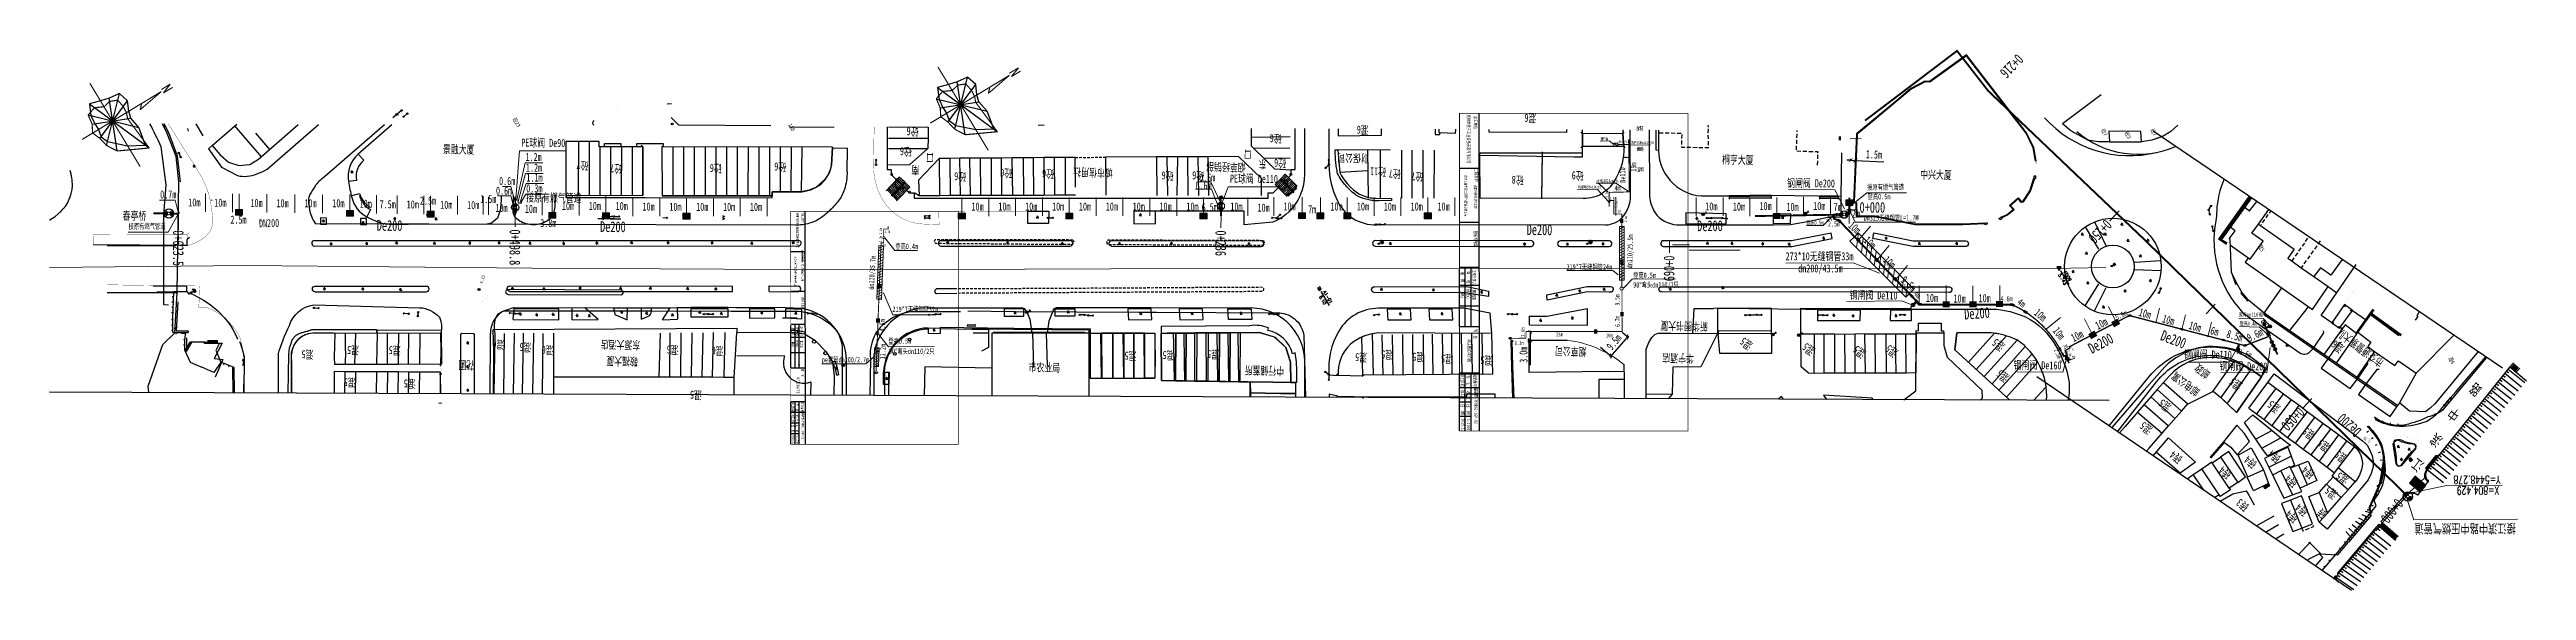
# Model space of a CAD drawing. Header units: millimetres. Extents: x 4615 to 5537, y 271 to 472.
import ezdxf
from ezdxf.enums import TextEntityAlignment as Align

# ---------------------------------------------------------------- set-up
doc = ezdxf.new("R2010")
doc.units = ezdxf.units.MM
doc.header["$LTSCALE"] = 1000
for name, pattern in [('18', [3.3, 1.2, 2.1]), ('47', [10, 0, -10]), ('6', [2.8, 1.6, -1.2]), ('X22', [10, 6, -1.2, 1.6, -1.2]), ('X5', [3, 2, -1]), ('X6', [2, 1, -1])]:
    doc.linetypes.add(name, pattern=pattern)
doc.layers.get('0').update_dxf_attribs({"color": 6})
doc.layers.get('Defpoints').update_dxf_attribs({"color": 6, "lineweight": 0})
doc.layers.add('ASSIST', color=6, linetype='Continuous', plot=False)
for name, color, linetype in [('DLDW', 6, 'Continuous'), ('DLSS', 6, 'Continuous'), ('DMTZ', 6, 'Continuous'), ('FRAME', 3, 'Continuous'), ('GXYZ', 6, 'Continuous'), ('JMD', 6, 'Continuous'), ('KZD', 6, 'Continuous'), ('SXSS', 6, 'Continuous'), ('xw', 6, 'Continuous'), ('ZBTZ', 6, 'Continuous'), ('ZJ', 6, 'Continuous'), ('控制点', 6, 'Continuous'), ('煤气', 6, 'Continuous'), ('燃气', 5, 'Continuous'), ('燃气文字', 6, 'Continuous'), ('道路名称', 6, 'Continuous'), ('零层', 6, 'Continuous')]:
    doc.layers.add(name, color=color, linetype=linetype)
doc.styles.add('ATTR', font='romans.shx', dxfattribs={"width": 0.8, "height": 0.7})
doc.styles.add('FRAME', font='simhei.ttf', dxfattribs={"width": 0.7})
doc.styles.add('HZ', font='', dxfattribs={"width": 0.8})
doc.styles.add('HZ1', font='', dxfattribs={"width": 0.7})
doc.styles.get("Standard").update_dxf_attribs({"font": 'txt', "bigfont": 'gbcbig.shx'})
doc.styles.add('STYLE1', font='simplex.shx', dxfattribs={"width": 0.7, "bigfont": 'hzdx.shx'})
doc.styles.add('样式 1', font='simhei.ttf', dxfattribs={"width": 0.8})
doc.styles.get('HZ').set_extended_font_data('SimSun')
doc.styles.get('HZ1').set_extended_font_data('SimSun')
doc.linetypes.add('10422', pattern='A,2,[150,AAA.SHX,S=1,R=0,X=0,Y=1],2,[177,AAA.SHX,S=1,R=0,X=0,Y=0.8],1e-09', length=4)
doc.linetypes.add('1161', pattern='A,0,[149,AAA.SHX,S=0.1,R=0,X=0,Y=0],-1.6', length=1.6)
doc.linetypes.add('444', pattern='A,4.5,[145,AAA.SHX,S=1,R=0,X=0,Y=1],4.5,-0.5,[146,AAA.SHX,S=1,R=0,X=0,Y=0],-0.5', length=10)
doc.dimstyles.new('123', dxfattribs={"dimtxt": 3, "dimasz": 1.5, "dimexe": 0.5, "dimexo": 0.2, "dimgap": 1, "dimtad": 1, "dimdec": 1, "dimzin": 0, "dimdsep": 46, "dimtxsty": 'HZ1', "dimblk": 'ARCHTICK', "dimcen": 0, "dimdle": 0.5, "dimclrd": 256, "dimclre": 256, "dimclrt": 256, "dimadec": 0, "dimazin": 0, "dimtfac": 1, "dimtdec": 1, "dimtofl": 0, "dimtmove": 0, "dimatfit": 2, "dimldrblk": 'ARCHTICK', "dimfxl": 0.18, "dimtolj": 1, "dimtzin": 0, "dimarcsym": 0})

msp = doc.modelspace()

# ---------------------------------------------------------------- texts
at = {"layer": 'FRAME', "color": 0, "style": 'FRAME'}
for s, height, width, p in [('扬州市扬子工业设备安装有限公司', 1.2282, 0.7, (5142.95, 438.8)), ('太姥大道市政过路燃气管道安装工程', 0.9825, 0.7, (5141.89, 417.75)), ('福鼎市管道燃气工程', 0.983, 0.7, (5145.47, 417.29)), ('扬州市扬子工业设备安装有限公司', 0.9005, 0.7, (4893.05, 404.86)), ('太姥大道市政过路燃气管道安装工程', 0.7204, 0.7, (4892.28, 389.42)), ('福鼎市管道燃气工程', 0.72, 0.7, (4894.9, 389.08)), ('制  图', 1.228, 0.7, (5140.61, 387.4)), ('审   核', 1.228, 0.7, (5142.76, 387.4)), ('工程负责人', 1.228, 0.65, (5144.91, 387.4)), ('顾新', 1.228, 0.7, (5140.59, 380.96)), ('侯光心', 1.228, 0.7, (5142.79, 381.09)), ('顾庆国', 1.228, 0.7, (5144.97, 380.81)), ('工程负责人', 0.9, 0.65, (4894.49, 367.17)), ('顾新', 0.9, 0.7, (4891.33, 362.44)), ('制  图', 0.9, 0.7, (4891.34, 367.17)), ('审   核', 0.9, 0.7, (4892.92, 367.17)), ('侯光心', 0.9, 0.7, (4892.94, 362.54)), ('顾庆国', 0.9, 0.7, (4894.54, 362.34)), ('竣工管道焊点图', 1.228, 0.7, (5143.28, 360.04)), ('竣工阶段', 1.228, 0.7, (5140.62, 348.95)), ('专  业', 1.228, 0.7, (5142.77, 348.95)), ('图纸编号', 1.228, 0.7, (5145.38, 348.95)), ('竣工管道竣工图', 0.9, 0.7, (4893.29, 347.11)), ('竣工阶段', 0.9, 0.7, (4891.34, 338.97)), ('日  期', 0.9, 0.7, (4891.35, 331.09)), ('专  业', 0.9, 0.7, (4892.92, 338.97)), ('比  例', 0.9, 0.7, (4892.92, 331.09)), ('图纸编号', 0.9, 0.7, (4894.83, 338.97)), ('日  期', 1.228, 0.7, (5140.62, 338.2)), ('比  例', 1.228, 0.7, (5142.77, 338.2))]:
    msp.add_text(s, height=height, rotation=270.01, dxfattribs=dict(at, width=width)).set_placement(p, align=Align.MIDDLE)
at = {"layer": 'FRAME', "color": 0, "style": 'FRAME', "width": 0.7}
for s, height, p in [('施工单位', 1.228, (5146.1, 447.34)), ('工程名称', 1.228, (5146.38, 427.75)), ('施工单位', 0.9, (4895.36, 411.12)), ('工程名称', 0.9, (4895.57, 396.75)), ('图纸专用章', 1.228, (5146.1, 404.67)), ('图纸专用章', 0.9, (4895.37, 379.83)), ('图  名', 1.228, (5146.03, 368.24)), ('图  名', 0.9, (4895.31, 353.12))]:
    msp.add_text(s, height=height, rotation=270.01, dxfattribs=at).set_placement(p, align=Align.TOP_LEFT)
for s, height, p in [('竣工图', 1.228, (5140.05, 345.37)), ('燃 气', 1.228, (5142.19, 345.03)), ('福鼎市-TMDDGL-JGP-02', 1.2282, (5145.03, 346.26)), ('竣工图', 0.9, (4890.93, 336.35)), ('燃 气', 0.9, (4892.5, 336.1)), ('福鼎市-TMDDGL-JGP-01', 0.9005, (4894.58, 337))]:
    msp.add_text(s, height=height, rotation=270.01, dxfattribs=at).set_placement(p)
at = {"layer": 'JMD', "style": 'HZ1', "width": 0.7}
for p in [(5246.27, 362.6, 59.98), (5269.5, 360.57, 59.98), (5288.39, 359.56, 59.98), (5300.4, 359.87, 59.98), (5340.12, 362.15), (5341.81, 350.56, 59.98)]:
    msp.add_text('混5', height=3, rotation=142.82623, dxfattribs=at).set_placement(p, align=Align.MIDDLE)
at = {"layer": 'KZD', "linetype": 'Continuous'}
for s, rotation, p in [('5.743', 301.53409, (5364.03, 386.6)), ('5.741', 301.53409, (5364.03, 386.6)), ('FD09', 301.53409, (5365.91, 387.75)), ('FD09', 301.53409, (5365.91, 387.75)), ('6.10', 301, (5088.62, 378.87)), ('A1-01', 301, (5090.51, 380.01))]:
    msp.add_text(s, height=1.2, rotation=rotation, dxfattribs=at).set_placement(p, align=Align.MIDDLE)
at = {"layer": 'ZJ', "linetype": 'Continuous', "style": 'HZ', "width": 0.8}
for s, rotation, p in [('砼23', 301, (4788.56, 445.01)), ('180', 301, (4890.86, 443.17, 5.96)), ('砼7', 301.53409, (5379.69, 441.31)), ('砼7', 301.53409, (5398.06, 441.37)), ('砼3', 301.53409, (5388.47, 440.3)), ('混5', 301.53409, (5438.03, 398.23)), ('混6', 301.53409, (5508.95, 356.39))]:
    msp.add_text(s, height=1.5, rotation=rotation, dxfattribs=at).set_placement(p, align=Align.MIDDLE)
at = {"layer": 'ZJ', "color": 5, "linetype": 'Continuous', "style": 'HZ1', "width": 0.7}
msp.add_text('接江滨中路中压燃气管道', height=3.5, rotation=180.09284, dxfattribs=at).set_placement((5513.93, 293.74), align=Align.MIDDLE)
at = {"layer": '控制点', "linetype": 'Continuous', "style": 'HZ1', "width": 0.7}
msp.add_text('5.78', height=1.2, rotation=146.83186, dxfattribs=at).set_placement((5477.39, 326.97), align=Align.MIDDLE)
at = {"layer": '燃气', "style": 'HZ1', "width": 0.7}
for s, height, rotation, p in [('0+216', 4, 226.02417, (5347.03, 470.73)), ('口', 3, 178.79048, (5062.2, 434.52)), ('财保公司', 3, 178.79048, (5105.82, 433.12)), ('城市信用社', 3, 178.79048, (5010.46, 427.69, 6.09)), ('烟草经销部', 3, 178.79048, (5059.96, 429.76)), ('东', 3, 178.79048, (5067.69, 430.88, 6.09)), ('0+000', 4, 359.85014, (5288.47, 411.39)), ('De200', 4, 359.57823, (4736.39, 404.67)), ('De200', 4, 359.57823, (4819.54, 404.22)), ('0+150', 4, 226.02417, (5379.94, 409.15, 1.29)), ('0+623.5', 4, 269.85014, (4660.55, 404.85)), ('0+498.8', 4, 269.85014, (4785.87, 405.15)), ('0+236', 4, 269.85014, (5048.67, 404.78)), ('De200', 4, 4.27674, (5327.58, 371.59)), ('De200', 4, 27.90398, (5374.97, 358.79)), ('De200', 4, 339.10859, (5400.18, 364.08)), ('市交通警察大队', 3, 143.36032, (5484.02, 356.23, -59.98)), ('花圃', 3, 178.79048, (4772.69, 356.14)), ('鞍福大厦', 3, 178.79048, (4833.64, 357.5)), ('中行储蓄所', 3, 178.79048, (5074.25, 353.99)), ('路', 4, 142.97537, (5520.48, 346.02)), ('0+050', 4, 226.02417, (5451.73, 339.42, 1.29)), ('De200', 4, 137.33432, (5475.62, 330.57)), ('中', 4, 142.97537, (5512.38, 336.63)), ('滨', 4, 142.97537, (5505.91, 327.14)), ('江', 4, 142.97537, (5498.98, 317.92)), ('0+000', 4, 231.95848, (5488.14, 305.31))]:
    msp.add_text(s, height=height, rotation=rotation, dxfattribs=at).set_placement(p)
for s, rotation, p in [('景融大厦', 358.79048, (4760.96, 432.66)), ('PE球阀 De90', 359.48287, (4790.18, 435.08)), ('PE球阀 De110', 359.48287, (5054.02, 421.7)), ('钢闸阀 De200', 359.48287, (5261.47, 420.03)), ('接原有燃气管道', 359.48287, (4792.01, 414.62)), ('钢闸阀 De110', 359.48287, (5284.73, 378.32)), ('东源大酒店', 178.79048, (4834.56, 364.49)), ('钢闸阀 De110', 359.48287, (5409.2, 356.31)), ('市农业局', 358.79048, (4979.02, 351.44, -53.88)), ('钢闸阀 De160', 359.48287, (5345.8, 352.31)), ('钢闸阀 De200', 359.48287, (5422.46, 351.94))]:
    msp.add_text(s, height=3, rotation=rotation, dxfattribs=at).set_placement(p, align=Align.BOTTOM_LEFT)
at = {"layer": '燃气', "color": 7, "lineweight": 15, "style": 'HZ1', "width": 0.7}
for s, height, p in [('1.2m', 3, (4791.79, 430.64)), ('0.6m', 3, (4781.94, 421.68)), ('1.2m', 3, (4791.93, 426.65)), ('1.1m', 3, (4792.1, 422.94)), ('0.6m', 3, (5042.56, 423)), ('0.7m', 3, (4655.74, 416.68)), ('10m', 3, (4666.22, 413.72, -59.98)), ('10m', 3, (4675.9, 413.61, -59.98)), ('10m', 3, (4689.39, 413.5, -59.98)), ('10m', 3, (4699.09, 413.42, -59.98)), ('10m', 3, (4709.47, 413.42, -59.98)), ('10m', 3, (4719.84, 413.42, -59.98)), ('10m', 3, (4730.02, 413.24, -59.98)), ('7.5m', 3, (4737.45, 413.02, -59.98)), ('10m', 3, (4747.54, 412.95)), ('2.5m', 3, (4752.47, 414.37)), ('10m', 3, (4760.04, 412.83)), ('10m', 3, (4770.04, 412.73)), ('1.5m', 3, (4774.89, 414.96)), ('0.6m', 3, (4780.78, 418.08)), ('0.3m', 3, (4792.06, 418.97)), ('10m', 3, (4805.34, 412.39)), ('10m', 3, (4815.33, 412.4)), ('10m', 3, (4825.33, 412.4)), ('10m', 3, (4835.33, 412.16)), ('10m', 3, (4845.33, 412.09)), ('10m', 3, (4855.33, 412.07)), ('10m', 3, (4865.33, 412.06)), ('10m', 3, (4875.33, 412.06)), ('10m', 3, (4977.83, 412.19)), ('10m', 3, (4987.83, 412.19)), ('10m', 3, (4997.83, 412.19)), ('10m', 3, (5007.83, 412.19)), ('10m', 3, (5017.83, 412.19)), ('10m', 3, (5027.83, 412.19)), ('10m', 3, (5037.83, 412.17)), ('0.6m', 3, (5041.2, 420.06)), ('10m', 3, (5054.21, 412.16)), ('10m', 3, (5073.97, 412.24)), ('10m', 3, (5091.48, 412.23)), ('10m', 3, (5091.48, 412.18)), ('10m', 3, (5101.33, 412.21)), ('10m', 3, (5111.33, 412.19)), ('10m', 3, (5121.33, 412.2)), ('10m', 3, (5241.33, 412.17)), ('10m', 3, (5251.24, 412.36)), ('10m', 3, (5261.24, 412.07)), ('10m', 3, (5271.24, 412.39)), ('2.5m', 3, (4681.9, 407.31)), ('10m', 3, (4780.58, 411.66)), ('10m', 3, (4791.53, 411.32)), ('3.8m', 3, (4797.26, 406.03)), ('6.5m', 3, (5043.51, 411.97)), ('10m', 3, (5064.34, 411.77)), ('7m', 3, (5083.16, 411.15)), ('2.5m', 2, (5276.7, 406.25)), ('7m', 3, (5278.8, 411.99)), ('2m', 3, (5285.62, 409.53)), ('273*10无缝钢管33m', 3, (5260.92, 393.66)), ('dn200/43.5m', 3, (5265.65, 389.16)), ('10m', 3, (5313.18, 378.2)), ('10m', 3, (5323.47, 377.94)), ('10m', 3, (5332.8, 378.07)), ('4.6m', 2, (5340.89, 378.35))]:
    msp.add_text(s, height=height, dxfattribs=at).set_placement(p)
at = {"layer": '燃气', "color": 0}
for s, height, rotation, style, width, p in [('口', 3, 178.79048, 'HZ1', 0.7, (4943.83, 433.32)), ('锦     康     路', 2, 91.29878, 'HZ1', 0.7, (5208.04, 426.5)), ('南', 3, 178.79048, 'HZ1', 0.7, (4938.42, 428.78, 6.09)), ('De110', 2, 91.29878, 'HZ1', 0.7, (5201.33, 422.57)), ('桐亨大厦', 3, 358.79048, 'HZ1', 0.7, (5237.22, 429.68, -59.98)), ('De200', 4, 359.57823, 'HZ1', 0.7, (5164.54, 403.08)), ('De200', 4, 0.29241, 'HZ1', 0.7, (5228.03, 404.5)), ('0+069', 4, 269.85014, 'HZ1', 0.7, (5215.65, 395.4)), ('烟草公司', 3, 178.79048, 'HZ1', 0.7, (5186.85, 361.2)), ('华宁酒店', 3, 178.79048, 'HZ1', 0.7, (5226.83, 358.61)), ('2015.12', 1.075, 270.01, '样式 1', 0.8, (5140.31, 334.81, 0.25)), (' 1:1000', 1.075, 270.01, '样式 1', 0.8, (5142.32, 335.31)), ('2015.12', 0.788, 270.01, '样式 1', 0.8, (4891.12, 328.61, 0.18)), (' 1:1000', 0.788, 270.01, '样式 1', 0.8, (4892.59, 328.97))]:
    msp.add_text(s, height=height, rotation=rotation, dxfattribs=dict(at, style=style, width=width)).set_placement(p)
at = {"layer": '燃气', "color": 0, "lineweight": 15, "style": 'HZ1', "width": 0.7}
for s, height, p in [('调压箱', 1, (5192.01, 438.31)), ('dn63/4m', 1, (5198.63, 437.34)), ('异径三通dn110/63', 1, (5203.48, 436.98)), ('1.7m', 0.5, (5200.77, 432.14)), ('10m', 3, (4957.83, 412.19)), ('10m', 3, (4967.83, 412.19)), ('10m', 3, (5131.33, 412.2)), ('电熔异径dn110/90', 1, (5183.67, 420.42)), ('90°电熔弯头dn110', 1, (5190.44, 422.65)), ('1.5m', 1, (5195.43, 416.28)), ('4m', 2, (5197.23, 419.56)), ('10m', 3, (5231.04, 412.25)), ('3.1m', 1, (5197.31, 411.58)), ('1m', 1, (4924.91, 398.91)), ('1.7m', 1, (4925.41, 403.88)), ('登高0.4m', 2, (4929.44, 397.86)), ('219*7无缝钢管24m', 2, (5179.36, 390.22)), ('登高0.5m', 2, (5204.16, 387.08)), ('90°弯头dn110/2只', 2, (5204.2, 383.53)), ('219*7无缝钢管32m', 2, (4928.4, 374.48)), ('登高0.5m', 2, (4926.85, 362.6)), ('90°弯头dn110/2只', 2, (4927.07, 358.82)), ('6.3m', 1.5, (5160.03, 362.12)), ('26m', 1.5, (5175.49, 365.33)), ('10m', 1.5, (5194.01, 364.96)), ('pe套管dn200/2.7m', 2, (4902.11, 355.67))]:
    msp.add_text(s, height=height, dxfattribs=at).set_placement(p)
for s, height, rotation, p in [('19m', 2, 88.37042, (5205.3, 426.66)), ('3.7m', 1, 89.2336, (5194.91, 416.95)), ('5.3m', 1, 88.37042, (5198.3, 413.24)), ('2.5m', 1, 88.37042, (5201.89, 407.9)), ('1.7m', 1, 88.37042, (4924.47, 400.47)), ('2.8m', 1, 88.37042, (4924.49, 403.39)), ('dn110/25.5m', 2, 88.37042, (5203.8, 390.65)), ('dn110/35.7m', 2, 86.30024, (4921.41, 382.68)), ('9.5m', 1.8, 90.84477, (5199.15, 376.88)), ('4.5m', 2, 88.37042, (4925.51, 367.13)), ('6.7m', 1.8, 90.84477, (5199.25, 368.91)), ('11.2m', 2, 88.37042, (4925.71, 356.81)), ('2.6m', 1.5, 90.84477, (5163.84, 365.22))]:
    msp.add_text(s, height=height, rotation=rotation, dxfattribs=at).set_placement(p)
at = {"layer": '燃气', "style": 'HZ1', "width": 0.7}
for s, rotation, p in [('中兴大厦', 358.79048, (5316.91, 425.57)), ('春亭桥', 358.79048, (4646.18, 410.29)), ('DN200', 1.16543, (4696.29, 407.48, -59.98)), ('混6', 143.36032, (5466.48, 361.5))]:
    msp.add_text(s, height=3, rotation=rotation, dxfattribs=at).set_placement(p, align=Align.MIDDLE)
at = {"layer": '燃气', "color": 7, "style": 'HZ1', "width": 0.7}
for s, height, p in [('接原有燃气管道', 2, (5291.28, 419.88, -29.99)), ('登高0.5m', 2, (5291.46, 416.33, -29.99)), ('接原有燃气管道', 2, (4644.01, 405.3, -29.99)), ('登高0.5m', 1.5, (5268.68, 406.88, -29.99)), ('DN325无缝钢管L=1.7M', 2, (5290.02, 408.41, -29.99)), ('原有pe110阀门', 1.5, (5429.66, 372.69, -29.99)), ('登高0.4m', 1.5, (5430.04, 369.33, -29.99))]:
    msp.add_text(s, height=height, rotation=0.29241, dxfattribs=at).set_placement(p)
at = {"layer": '燃气', "color": 7, "lineweight": 15, "style": 'HZ1', "width": 0.7}
for s, height, rotation, p in [('3m', 2, 91.43438, (5278.17, 408.21)), ('10m', 3, 316.96444, (5284.01, 406.25)), ('10m', 3, 316.96444, (5289.77, 400.67)), ('10m', 3, 316.96444, (5297, 393.41)), ('9.5m', 3, 316.96444, (5303.53, 385.88)), ('4m', 2, 316.96444, (5308.49, 380.9)), ('4m', 2.5, 323.17017, (5346.93, 377.65)), ('10m', 3, 319.44011, (5353.18, 373.63)), ('10m', 3, 26.53143, (5377.16, 367.77)), ('5.6m', 2, 26.53143, (5384.29, 371.37)), ('10m', 3, 343.49602, (5392.18, 373.06)), ('10m', 3, 343.49602, (5400.91, 370.68)), ('10m', 3, 343.49602, (5410.82, 368.22)), ('6m', 3, 343.49602, (5418.81, 366.28)), ('10m', 3, 308.19795, (5360.19, 367.34)), ('2.2m', 1.5, 292.49721, (5360.81, 360.21)), ('2m', 1.5, 33.82343, (5364.74, 360.48)), ('1.8m', 1, 292.49721, (5365.81, 359.93)), ('10m', 3, 26.53143, (5368.09, 363.22)), ('0.5m', 0.7, 292.49721, (5367.17, 361.42)), ('8.5m', 3, 343.49602, (5424.85, 365)), ('1.5m', 2, 343.49602, (5429.72, 358.76)), ('9.6m', 3, 26.53143, (5433.63, 363.22)), ('0.3m', 1, 292.49721, (5362.41, 357.55)), ('1.4m', 1, 21.5717, (5366.7, 356.65))]:
    msp.add_text(s, height=height, rotation=rotation, dxfattribs=at).set_placement(p)
at = {"layer": '燃气', "color": 0, "style": 'HZ1', "width": 0.7}
msp.add_text('新华图书大厦', height=3, rotation=178.79048, dxfattribs=at).set_placement((5232.03, 371.43, -59.98), align=Align.BOTTOM_LEFT)
at = {"layer": '燃气', "lineweight": 15, "style": 'STYLE1', "width": 0.7}
msp.add_text('Y=5448.278', height=3, rotation=180.13102, dxfattribs=at).set_placement((5527.09, 310.47), align=Align.TOP_LEFT)
msp.add_text('X=804.429', height=3, rotation=180.13102, dxfattribs=at).set_placement((5526.66, 309.47))
at = {"layer": '道路名称', "linetype": 'Continuous', "lineweight": 70, "style": 'ATTR', "width": 0.698301}
for p, p2 in [((4971.8, 463.65), (4972.99, 461.68)), ((4656.02, 457.6), (4657.21, 455.63))]:
    msp.add_text('N', height=3.84, rotation=301.1291, dxfattribs=at).set_placement(p, p2, align=Align.FIT)
at = {"layer": '零层', "linetype": 'Continuous'}
for s, height, rotation, style, width, p in [('砼6', 3, 178.79048, 'HZ1', 0.7, (4935.88, 441.41)), ('混6', 3, 178.79048, 'HZ1', 0.7, (5103.49, 442.13, -6.25)), ('砼6', 3, 178.79048, 'HZ1', 0.7, (5071.08, 438.82)), ('砼7', 3, 178.79048, 'HZ1', 0.7, (4812.92, 428.82)), ('砼7', 3, 178.79048, 'HZ1', 0.7, (4825.49, 427.64)), ('砼6', 3, 178.79048, 'HZ1', 0.7, (4862.61, 427.75)), ('砼6', 3, 178.79048, 'HZ1', 0.7, (4986.31, 425.73)), ('砼6', 3, 178.79048, 'HZ1', 0.7, (5030.82, 424.99, 6.09)), ('砼6', 3, 178.79048, 'HZ1', 0.7, (5042.22, 425, 6.09)), ('砼6', 3, 178.79048, 'HZ1', 0.7, (5072.73, 429.68)), ('砼7', 3, 178.79048, 'HZ1', 0.7, (5115.4, 425.68)), ('砼7', 3, 178.79048, 'HZ1', 0.7, (5123.8, 424.68)), ('6.15', 1.2, 72.09784, 'HZ', 0.8, (4775.68, 386.61)), ('6.15', 0.3, 301, 'HZ', 0.8, (4775.7, 378.6)), ('混5', 3, 178.79048, 'HZ1', 0.7, (4710.61, 358.57, 59.98)), ('混5', 3, 178.79048, 'HZ1', 0.7, (4727.59, 360.17, 59.98)), ('混5', 3, 178.79048, 'HZ1', 0.7, (4743.1, 360.1, 59.98)), ('混6', 3, 178.79048, 'HZ1', 0.7, (4781.66, 362.31, 59.98)), ('混6', 3, 178.79048, 'HZ1', 0.7, (4791.81, 361.25, 59.98)), ('混6', 3, 178.79048, 'HZ1', 0.7, (4800.02, 360.19, 59.98)), ('混6', 3, 178.79048, 'HZ1', 0.7, (4846.61, 360.29, 59.98)), ('混6', 3, 178.79048, 'HZ1', 0.7, (4863.3, 359.88, 59.98)), ('混5', 3, 178.79048, 'HZ1', 0.7, (5017.04, 358.07, 59.98)), ('混5', 3, 178.79048, 'HZ1', 0.7, (5031.2, 358.27, 59.98)), ('混5', 3, 178.79048, 'HZ1', 0.7, (5047.8, 358.62, 59.98)), ('混5', 3, 178.79048, 'HZ1', 0.7, (5112.63, 358.52, 59.98)), ('混5', 3, 178.79048, 'HZ1', 0.7, (5102.9, 357.49, 59.98)), ('混5', 3, 178.79048, 'HZ1', 0.7, (5124.22, 357.67, 59.98)), ('混5', 3, 178.79048, 'HZ1', 0.7, (4726.35, 348.16, 59.98)), ('混5', 3, 178.79048, 'HZ1', 0.7, (4748.67, 347.73, 59.98)), ('混5', 3, 178.79048, 'HZ1', 0.7, (4855.25, 343.5, 59.98)), ('混5', 3, 143.36032, 'HZ1', 0.7, (5402.13, 339.62)), ('混5', 3, 143.36032, 'HZ1', 0.7, (5428.52, 347.61)), ('混5', 3, 143.36032, 'HZ1', 0.7, (5442.71, 339.13, -59.98)), ('混5', 3, 143.36032, 'HZ1', 0.7, (5395.14, 331.21)), ('砖4', 3, 143.36032, 'HZ1', 0.7, (5442.82, 320.59, 2.15)), ('混5', 3, 143.36032, 'HZ1', 0.7, (5455.74, 329.13)), ('混5', 3, 143.36032, 'HZ1', 0.7, (5461.27, 324.72)), ('砖4', 3, 143.36032, 'HZ1', 0.7, (5406.23, 320.37)), ('砖4', 3, 143.36032, 'HZ1', 0.7, (5424.51, 314.65, 2.15)), ('砖4', 3, 143.36032, 'HZ1', 0.7, (5433.98, 318.53, 2.15)), ('砖4', 3, 143.36032, 'HZ1', 0.7, (5449.1, 311.45, 2.15)), ('砖4', 3, 143.36032, 'HZ1', 0.7, (5455.44, 314.69, 2.15)), ('混5', 3, 143.36032, 'HZ1', 0.7, (5467.69, 320.49)), ('混5', 3, 143.36032, 'HZ1', 0.7, (5468.14, 312.45)), ('砖3', 3, 143.36032, 'HZ1', 0.7, (5430.99, 302.55, 2.15)), ('混5', 3, 143.36032, 'HZ1', 0.7, (5464.02, 307.11)), ('砖4', 3, 143.36032, 'HZ1', 0.7, (5449.33, 298.28, 2.15)), ('砖4', 3, 143.36032, 'HZ1', 0.7, (5453.01, 300.78, 2.15))]:
    msp.add_text(s, height=height, rotation=rotation, dxfattribs=dict(at, style=style, width=width)).set_placement(p, align=Align.MIDDLE)
at = {"layer": '零层', "color": 0, "linetype": 'Continuous', "style": 'HZ1', "width": 0.7}
for s, p in [('混6', (5165.95, 446.58)), ('砼8', (5161.18, 423.53)), ('砼9', (5183.51, 425.21))]:
    msp.add_text(s, height=3, rotation=178.79048, dxfattribs=at).set_placement(p, align=Align.MIDDLE_CENTER)
for s, p in [('砼6', (4933.38, 433.98)), ('砼6', (4886.61, 428.29)), ('砼6', (4953.6, 424.68, 6.09)), ('砼6', (4970.73, 425.99)), ('混5', (5134.87, 356.97, 59.98)), ('混5', (5149.54, 356.41, 59.98))]:
    msp.add_text(s, height=3, rotation=178.79048, dxfattribs=at).set_placement(p, align=Align.MIDDLE)
at = {"layer": '零层', "linetype": 'Continuous', "style": 'HZ1', "width": 0.7}
msp.add_text('砼11', height=3, rotation=178.79048, dxfattribs=at).set_placement((5109.2, 426.67), align=Align.MIDDLE_CENTER)
at = {"layer": '零层', "color": 5, "linetype": 'Continuous', "style": 'HZ1', "width": 0.7}
msp.add_text('邮电公寓', height=3, rotation=143.36032, dxfattribs=at).set_placement((5415.52, 345.33))
msp.add_text('邮政   ', height=3, rotation=143.36032, dxfattribs=at).set_placement((5414.27, 353.69), align=Align.MIDDLE)
at = {"layer": '零层', "linetype": 'Continuous', "style": 'HZ1', "width": 0.7}
msp.add_text('砖', height=3, rotation=143.36032, dxfattribs=at).set_placement((5459.38, 300.5), align=Align.MIDDLE_RIGHT)

# ---------------------------------------------------------------- blocks, each defined once
blk = doc.blocks.new('gc170')
at = {"linetype": 'Continuous'}
blk.add_circle((0, 0), 0.5, dxfattribs=at)
blk = doc.blocks.new('gc097')
for p, q in [((-1, 2.9), (-1, 3.5)), ((-1, 3.5), (1, 3.5)), ((0, 0.5), (0, 3.5)), ((1, 3.5), (1, 2.9))]:
    blk.add_line(p, q)
for centre in [(-1, 2.4), (0, 0), (1, 2.4)]:
    blk.add_circle(centre, 0.5)
blk = doc.blocks.new('gc133')
for p, q in [((-1, 0), (1, 0)), ((-0.8, 2.6), (0.8, 2.6)), ((0, 1), (0, 2.6))]:
    blk.add_line(p, q)
blk.add_circle((0, 0), 1)
blk = doc.blocks.new('gc013a')
at = {"linetype": 'Continuous'}
blk.add_line((0.5, 0), (4, 0), dxfattribs=at)
at = {"linetype": 'Continuous', "flags": 128}
for points in [[(2.9, 0.5), (3.4, 0), (2.9, -0.5)], [(3.5, 0.5), (4, 0), (3.5, -0.5)]]:
    blk.add_lwpolyline(points, dxfattribs=at)
blk = doc.blocks.new('gc124')
for p, q in [((-1, 1), (0, 0)), ((-0.8, 0), (0.8, 0)), ((0, 0), (0, 1.6)), ((0, 0), (1, 1))]:
    blk.add_line(p, q)
blk = doc.blocks.new('gc117')
blk.add_circle((0, 0), 0.8)
blk.add_point((0, 0))
blk = doc.blocks.new('gc115')
blk.add_lwpolyline([(-1, -1), (1, -1), (1, 1), (-1, 1)], close=True)
blk.add_point((0, 0))
blk = doc.blocks.new('_ARCHTICK')
at = {"color": 0, "linetype": 'ByBlock', "const_width": 0.15}
blk.add_lwpolyline([(-0.5, -0.5), (0.5, 0.5)], dxfattribs=at)
blk = doc.blocks.new('*D51')
at = {"layer": 'Defpoints', "color": 0, "lineweight": 15, "transparency": 16777216}
for p in [(5285.2, 430.84), (5286.91, 430.83), (5286.91, 430.76)]:
    blk.add_point(p, dxfattribs=at)
at = {"layer": '燃气', "lineweight": -2, "transparency": 16777216}
for p, q in [((5285.2, 430.91), (5283.7, 430.98)), ((5285.21, 431.04), (5285.22, 431.41)), ((5286.91, 430.83), (5297.52, 430.36)), ((5286.92, 430.96), (5286.93, 431.33))]:
    blk.add_line(p, q, dxfattribs=at)
at = {"layer": '燃气', "lineweight": -2, "transparency": 16777216, "xscale": 1.5, "yscale": 1.5, "zscale": 1.5}
for p, rotation in [((5285.2, 430.91), 357.450126313787), ((5286.91, 430.83), 177.450126313787)]:
    blk.add_blockref('_ARCHTICK', p, dxfattribs=dict(at, rotation=rotation))
at = {"layer": '燃气', "lineweight": 15, "transparency": 16777216, "insert": (5293.83, 433.03), "char_height": 3, "attachment_point": 5, "rotation": 357.45013, "style": 'HZ1'}
blk.add_mtext('\\A1;1.5m', dxfattribs=at)
blk = doc.blocks.new('gc002')
at = {"const_width": 1}
blk.add_lwpolyline([(-0.5, 0), (0.5, 0)], dxfattribs=at)
blk = doc.blocks.new('gc168')
blk.add_lwpolyline([(-1.5, -0.9), (1.5, -0.9), (0, 1.7)], close=True)
blk.add_circle((0, 0), 0.861)
blk.add_point((0, 0))
blk = doc.blocks.new('gc020')
at = {"linetype": 'Continuous'}
blk.add_line((0, 0.5), (0, 3.3), dxfattribs=at)
blk.add_circle((0, 0), 0.5)
for centre in [(-0.5, 2.5), (0.5, 2.5)]:
    blk.add_arc(centre, 0.567, 28.0725, 151.9275, dxfattribs=at)
for p in [(-0.5, 1.8), (0.5, 1.8)]:
    blk.add_point(p, dxfattribs=at)
blk = doc.blocks.new('*D70')
at = {"layer": 'Defpoints', "color": 0, "lineweight": 15, "transparency": 16777216}
for p in [(5165.79, 366.95), (5165.79, 363.92), (5165.85, 363.92)]:
    blk.add_point(p, dxfattribs=at)
at = {"layer": '燃气', "lineweight": -2, "transparency": 16777216}
for p, q in [((5165.85, 367.45), (5165.85, 363.92)), ((5165.85, 363.92), (5165.85, 354.63)), ((5165.99, 366.95), (5166.35, 366.95)), ((5165.99, 363.92), (5166.35, 363.92))]:
    blk.add_line(p, q, dxfattribs=at)
at = {"layer": '燃气', "lineweight": -2, "transparency": 16777216, "xscale": 1.5, "yscale": 1.5, "zscale": 1.5}
for p, rotation in [((5165.85, 366.95), 90), ((5165.85, 363.92), 270)]:
    blk.add_blockref('_ARCHTICK', p, dxfattribs=dict(at, rotation=rotation))
at = {"layer": '燃气', "lineweight": 15, "transparency": 16777216, "insert": (5163.35, 358.53), "char_height": 3, "attachment_point": 5, "rotation": 90, "style": 'HZ1'}
blk.add_mtext('\\A1;3.0m', dxfattribs=at)
blk = doc.blocks.new('*D71')
at = {"layer": 'Defpoints', "color": 0, "lineweight": 15, "transparency": 16777216}
for p in [(5191.86, 361.45), (5199.96, 367.05), (5195.86, 358.01)]:
    blk.add_point(p, dxfattribs=at)
at = {"layer": '燃气', "lineweight": -2, "transparency": 16777216}
for p, q in [((5192.01, 361.32), (5196.24, 357.68)), ((5202.4, 365.6), (5195.53, 357.63)), ((5200.11, 366.92), (5202.46, 364.9))]:
    blk.add_line(p, q, dxfattribs=at)
at = {"layer": '燃气', "lineweight": -2, "transparency": 16777216, "xscale": 1.5, "yscale": 1.5, "zscale": 1.5}
for p, rotation in [((5202.08, 365.22), 49.24164276404628), ((5195.86, 358.01), 229.2416427640464)]:
    blk.add_blockref('_ARCHTICK', p, dxfattribs=dict(at, rotation=rotation))
at = {"layer": '燃气', "lineweight": 15, "transparency": 16777216, "insert": (5197.05, 363.22), "char_height": 3, "attachment_point": 5, "rotation": 49.24164, "style": 'HZ1'}
blk.add_mtext('\\A1;9.5m', dxfattribs=at)

# ---------------------------------------------------------------- dimensions: what is measured, and where the dimension line sits
at = {"layer": '燃气', "lineweight": 15}
dim = msp.add_aligned_dim(p1=(5285.2, 430.84), p2=(5286.91, 430.76), distance=0.07, text='1.5m', dimstyle='123', override={"dimpost": 'm'}, dxfattribs=at)
dim.commit()
dim.dimension.update_dxf_attribs({"geometry": '*D51', "text_midpoint": (5293.83, 433.03)})
at = {"layer": '燃气', "color": 0, "lineweight": 15}
dim = msp.add_linear_dim(base=(5165.85, 363.92), p1=(5165.79, 366.95), p2=(5165.79, 363.92), angle=90, dimstyle='123', override={"dimpost": 'm'}, dxfattribs=at)
dim.commit()
dim.dimension.update_dxf_attribs({"geometry": '*D70', "text_midpoint": (5163.35, 358.53)})
dim = msp.add_linear_dim(base=(5195.86, 358.01), p1=(5199.96, 367.05), p2=(5191.86, 361.45), angle=49.24164, dimstyle='123', override={"dimpost": 'm'}, dxfattribs=at)
dim.commit()
dim.dimension.update_dxf_attribs({"geometry": '*D71', "text_midpoint": (5198.94, 361.59), "dimtype": 160})

# ---------------------------------------------------------------- hatches: boundary and pattern name
at = {"layer": 'JMD'}
h = msp.add_hatch(color=0, dxfattribs=at)
h.paths.add_polyline_path([(5165.06, 363.35), (5165.7, 363.33), (5165.73, 364.04), (5165.08, 364.14)])
h.paths.add_polyline_path([(5159.51, 363.97), (5158.77, 363.88), (5158.83, 363.28), (5159.5, 363.23)])
at = {"layer": '燃气', "lineweight": 15}
h = msp.add_hatch(color=0, dxfattribs=at)
edge = h.paths.add_edge_path()
edge.add_arc((5202.53, 438.23), 0.451, 7.58913, 173.57939)
edge.add_line((5202.08, 438.28), (5202.54, 438.28))
edge.add_line((5202.54, 438.28), (5202.98, 438.29))
for color, points in [(2, [(5051.41, 417.03, 1), (5050.04, 417.03)]), (2, [(5283.37, 414.04), (5286.01, 414.04), (5286.01, 416.22), (5283.37, 416.22)]), (2, [(4683.79, 410.45), (4686.43, 410.45), (4686.43, 412.63), (4683.79, 412.63)]), (2, [(4725.12, 410.06), (4727.77, 410.06), (4727.77, 412.23), (4725.12, 412.23)]), (2, [(4755.12, 409.77), (4757.76, 409.77), (4757.76, 411.95), (4755.12, 411.95)]), (2, [(4800.41, 409.33), (4803.05, 409.33), (4803.05, 411.51), (4800.41, 411.51)]), (2, [(4820.4, 409.15), (4823.05, 409.15), (4823.05, 411.33), (4820.4, 411.33)]), (2, [(4850.4, 409), (4853.05, 409), (4853.05, 411.18), (4850.4, 411.18)]), (0, [(4952.9, 409.04), (4955.55, 409.04), (4955.55, 411.22), (4952.9, 411.22)]), (2, [(4992.9, 409.08), (4995.55, 409.08), (4995.55, 411.25), (4992.9, 411.25)]), (2, [(5042.9, 409.09), (5045.55, 409.09), (5045.55, 411.27), (5042.9, 411.27)]), (2, [(5079.55, 409.18), (5082.2, 409.18), (5082.2, 411.36), (5079.55, 411.36)]), (2, [(5086.4, 409.14), (5089.05, 409.14), (5089.05, 411.32), (5086.4, 411.32)]), (2, [(5096.4, 409.14), (5099.05, 409.14), (5099.05, 411.32), (5096.4, 411.32)]), (2, [(5126.4, 409.14), (5129.05, 409.14), (5129.05, 411.32), (5126.4, 411.32)]), (2, [(5258.96, 409.04), (5258.96, 411.22), (5256.31, 411.22), (5256.31, 409.04)]), (2, [(5322.02, 376.21), (5322.02, 378.38), (5319.38, 378.38), (5319.38, 376.21)]), (2, [(5332.03, 376.21), (5332.03, 378.38), (5329.38, 378.38), (5329.38, 376.21)]), (2, [(5341.89, 376.29), (5341.89, 378.47), (5339.25, 378.47), (5339.25, 376.29)]), (2, [(5385.52, 370.04), (5384.43, 371.93), (5382.14, 370.6), (5383.23, 368.72)]), (2, [(5377, 365.61), (5375.91, 367.49), (5373.62, 366.16), (5374.71, 364.28)])]:
    msp.add_hatch(color=color, dxfattribs=at).paths.add_polyline_path(points)
h = msp.add_hatch(dxfattribs=at)
h.set_pattern_fill('ANSI31', scale=0.1, style=0)
h.set_pattern_definition([(45, (-50.31586, 866.11427), (-0.224506403, 0.224506403), [])])
h.paths.add_polyline_path([(5285.21, 412.72), (5284.17, 412.72), (5284.17, 411.36), (5285.21, 411.36)])
h = msp.add_hatch(color=2, dxfattribs=at)
edge = h.paths.add_edge_path()
edge.add_arc((5307.68, 376.3), 0.414, 144.2587, 308.14723)
edge.add_line((5307.94, 375.97), (5307.35, 376.54))
h = msp.add_hatch(color=0, dxfattribs=at)
edge = h.paths.add_edge_path()
edge.add_arc((5158.13, 364.65), 0.41, 87.03903, 271.70983)
edge.add_line((5158.14, 364.24), (5158.15, 365.06))
h = msp.add_hatch(color=2, dxfattribs=at)
edge = h.paths.add_edge_path()
edge.add_arc((5366.33, 355.71), 0.414, 215.79858, 379.68712)
edge.add_line((5366.72, 355.85), (5365.99, 355.47))
h = msp.add_hatch(color=2, dxfattribs=at)
edge = h.paths.add_edge_path()
edge.add_arc((5429.27, 359.27), 0.414, 184.86944, 348.75798)
edge.add_line((5429.67, 359.19), (5428.86, 359.24))

# ---------------------------------------------------------------- linework, layer by layer
at = {"linetype": 'Continuous'}
msp.add_line((5527.82, 353.55, -59.98), (5397.82, 441.74, 6.57), dxfattribs=at)
at = {"color": 0, "linetype": 'Continuous'}
msp.add_line((5381.42, 341.48), (4614.57, 344.56), dxfattribs=at)
at = {"color": 7, "linetype": 'Continuous', "elevation": -59.98, "flags": 128}
for points in [[(4739.23, 444.06), (4716.98, 424.72)], [(4745.43, 449.32), (4742.4, 446.71)], [(4744.31, 447.83), (4743.44, 447.62), (4743.78, 448.42)]]:
    msp.add_lwpolyline(points, dxfattribs=at)
at = {"color": 7, "linetype": 'Continuous', "flags": 128}
msp.add_lwpolyline([(4806.78, 437.87), (4806.74, 417.77)], dxfattribs=at)
msp.add_lwpolyline([(4716.98, 424.72, 0.039218), (4714.8, 422.94, 0.051911), (4713.43, 421.32, 0.028531), (4711.49, 418.1, 0.075561), (4711.03, 416.75, 0.063201), (4710.96, 415.64, 0.022703), (4711.32, 412.58, 0.060918), (4712.05, 410.06, 0.048813), (4713.61, 407.2)], format="xyb", dxfattribs=at)
at = {"linetype": 'Continuous', "flags": 128}
for points in [[(4760.3, 366.52), (4736.43, 366.48), (4713.7, 366.54, 0.495453), (4704.65, 356.28), (4704.69, 344.2)], [(5358.11, 341.57, 0.268182), (5347.07, 364.06), (5346.09, 364.49), (5344.62, 365.07), (5343.35, 365.49), (5342.26, 365.81), (5340.88, 366.14), (5340.17, 366.28), (5339.96, 366.32), (5339.59, 366.39), (5339.02, 366.48), (5338.47, 366.55), (5337.43, 366.66), (5324.73, 366.64), (5323.99, 360.39), (5344.38, 341.63)]]:
    msp.add_lwpolyline(points, format="xyb", dxfattribs=at)
at = {"color": 0, "linetype": 'Continuous', "elevation": 6.43, "flags": 128}
msp.add_lwpolyline([(4870.47, 358.19), (4888.25, 358.14, 0.634773), (4897.96, 348.39), (4897.94, 343.42)], format="xyb", dxfattribs=at)
at = {"layer": 'ASSIST', "color": 0, "linetype": 'Continuous', "flags": 128}
msp.add_lwpolyline([(5200.32, 440.87), (5185.28, 440.76), (5185.26, 436.13), (5200.66, 436.14)], close=True, dxfattribs=at)
at = {"layer": 'DLSS', "linetype": 'Continuous'}
for p, q in [((4666.68, 402.18, 6.7), (4665.82, 401.38, 6.7)), ((4636.03, 381.67, 66.68), (4661.58, 381.65, 66.68)), ((4661.58, 381.65, 66.68), (4662.15, 381.08, 66.68)), ((5495.22, 306.93), (5494.43, 306.85))]:
    msp.add_line(p, q, dxfattribs=at)
at = {"layer": 'DLSS', "linetype": '18', "ltscale": 0.5, "const_width": 0.1, "elevation": 66.68, "flags": 128}
msp.add_lwpolyline([(4658.81, 444.47), (4665.15, 434.29), (4666.5, 432.26), (4667.82, 430.22), (4669.11, 428.16), (4670.34, 426.06), (4671.4, 424.11), (4672.37, 422.11), (4672.81, 421.09), (4673.22, 420.05), (4673.59, 419.01), (4673.91, 417.94), (4674.34, 416.21), (4674.66, 414.45), (4674.91, 412.68), (4675.11, 410.9), (4675.23, 409.55), (4675.28, 408.19), (4675.25, 407.51), (4675.17, 406.83), (4675.03, 406.16), (4674.82, 405.52), (4674.53, 404.89), (4674.18, 404.3), (4673.77, 403.75), (4673.3, 403.24), (4672.82, 402.7), (4672.21, 402.17), (4671.58, 401.68), (4670.65, 401.09), (4668.67, 400.06), (4665.81, 399.07)], dxfattribs=at)
at = {"layer": 'DLSS', "color": 0, "linetype": 'Continuous', "flags": 128}
msp.add_lwpolyline([(4921.58, 443.33, 0.1, 0.1, 0), (4921.35, 429.26, 0.1, 0.1, 0.125047), (4924.23, 417.08, 0.1, 0.1, 0.278008), (4940.54, 407.14, 0.1, 0.1, 0), (4945.75, 406.94, 0.1, 0.1, 0), (4945.67, 411.83, 0.1, 0.1, 0), (4978.38, 412, 0, 0, 0)], format="xyseb", dxfattribs=at)
at = {"layer": 'DLSS', "linetype": 'Continuous', "elevation": 6.08, "flags": 128}
msp.add_lwpolyline([(5081.81, 442.68), (5081.76, 425.43, -0.300053), (5070.08, 407.82), (5059.3, 406.89), (5059.3, 411.93), (5026.33, 411.99)], format="xyb", dxfattribs=at)
at = {"layer": 'DLSS', "linetype": 'X6', "flags": 128}
for points, elevation in [([(5377.58, 397.8), (5372.54, 406.12)], 6.99), ([(5375.98, 407.99), (5380.14, 399.21)], 6.65), ([(5390.92, 393), (5400.62, 393.61)], 5.84), ([(5400.69, 389.73), (5390.98, 390.07)], 5.5), ([(5372.43, 376.67), (5377.57, 384.89)], 6.68), ([(5380.15, 383.48), (5375.86, 374.75)], 7.03)]:
    msp.add_lwpolyline(points, dxfattribs=dict(at, elevation=elevation))
at = {"layer": 'DLSS', "linetype": 'Continuous', "const_width": 0.1, "elevation": 6.7, "flags": 128}
for points in [[(4665.82, 401.13), (4665.83, 403.23), (4630.74, 403.37), (4630.79, 399.49)], [(4666.68, 402.18), (4665.82, 401.38), (4665.81, 399.07), (4630.79, 399.49)], [(4665.74, 403.24), (4666.69, 404.03)]]:
    msp.add_lwpolyline(points, dxfattribs=at)
at = {"layer": 'DLSS', "linetype": 'Continuous', "const_width": 0.1, "elevation": 73.38, "flags": 128}
msp.add_lwpolyline([(4636.02, 384.54), (4670.5, 384.09), (4670.13, 376.05), (4673.18, 376.06, -0.132201), (4682.66, 369.25)], format="xyb", dxfattribs=at)
at = {"layer": 'DLSS', "linetype": 'Continuous', "const_width": 0.1}
msp.add_lwpolyline([(4686.69, 344.35, 0.000138), (4686.71, 354.54, 0.003333), (4686.68, 359.25, 0.048342), (4686.56, 360.33, 0.012996), (4685.64, 364.24, 0.070068), (4684.81, 366.21, 0.043306), (4682.66, 369.25)], format="xyb", dxfattribs=at)
at = {"layer": 'DLSS', "linetype": 'Continuous', "flags": 128}
msp.add_lwpolyline([(5497.24, 307.63), (5496.24, 306.21)], dxfattribs=at)
at = {"layer": 'DMTZ', "linetype": '10422'}
for p, q in [((4630.79, 399.49, 6.7), (4665.81, 399.28, 6.7)), ((4665.81, 399.07, 66.68), (4665.82, 401.38, 6.7))]:
    msp.add_line(p, q, dxfattribs=at)
at = {"layer": 'DMTZ', "linetype": 'Continuous'}
for p, q in [((5528.05, 350.85, 3.77), (5528.44, 350.54, 3.77)), ((5529.3, 352.41, 3.77), (5529.69, 352.1, 3.77)), ((5520.53, 341.5, 3.77), (5520.92, 341.19, 3.77)), ((5521.78, 343.06, 3.77), (5522.17, 342.75, 3.77)), ((5523.03, 344.62, 3.77), (5523.42, 344.31, 3.77)), ((5524.29, 346.18, 3.77), (5524.68, 345.86, 3.77)), ((5525.54, 347.74, 3.77), (5525.93, 347.42, 3.77)), ((5526.8, 349.29, 3.77), (5527.19, 348.98, 3.77)), ((5513.01, 332.15, 3.77), (5513.4, 331.84, 3.77)), ((5514.26, 333.71, 3.77), (5514.65, 333.4, 3.77)), ((5515.51, 335.27, 3.77), (5515.9, 334.96, 3.77)), ((5516.77, 336.83, 3.77), (5517.16, 336.51, 3.77)), ((5518.02, 338.39, 3.77), (5518.41, 338.07, 3.77)), ((5519.27, 339.94, 3.77), (5519.66, 339.63, 3.77)), ((5505.48, 322.8, 3.77), (5505.87, 322.49, 3.77)), ((5506.74, 324.36, 3.77), (5507.13, 324.05, 3.77)), ((5507.99, 325.92, 3.77), (5508.38, 325.61, 3.77)), ((5509.24, 327.48, 3.77), (5509.63, 327.16, 3.77)), ((5510.5, 329.04, 3.77), (5510.89, 328.72, 3.77)), ((5511.75, 330.59, 3.77), (5512.14, 330.28, 3.77)), ((5500.47, 316.57, 3.77), (5500.86, 316.26, 3.77)), ((5501.72, 318.13, 3.77), (5502.11, 317.81, 3.77)), ((5502.98, 319.69, 3.77), (5503.37, 319.37, 3.77)), ((5504.23, 321.24, 3.77), (5504.62, 320.93, 3.77)), ((5474.34, 293.28), (5471.93, 295.21)), ((5475.62, 294.81), (5473.16, 296.46)), ((5476.91, 296.34), (5474.38, 297.7)), ((5478.2, 297.87), (5475.61, 298.95)), ((5476.27, 295.58), (5475.84, 295.83)), ((5478.71, 299.64), (5476.84, 300.19)), ((5477.56, 297.11), (5477.11, 297.32)), ((5478.48, 301.62), (5478.07, 301.44)), ((5478.6, 300.63), (5478.1, 300.71)), ((5478.82, 298.64), (5478.35, 298.81)), ((5471.76, 290.23), (5469.47, 292.72)), ((5473.05, 291.75), (5470.7, 293.96)), ((5471.11, 289.46), (5470.79, 289.84)), ((5472.4, 290.99), (5472.05, 291.35)), ((5473.69, 292.52), (5473.31, 292.85)), ((5474.98, 294.05), (5474.58, 294.34)), ((5474.6, 286.53), (5481.23, 281.54)), ((5475.25, 287.29), (5475.65, 286.99)), ((5475.89, 288.05), (5482.48, 283.02)), ((5476.54, 288.82), (5476.93, 288.51)), ((5477.18, 289.58), (5483.72, 284.5)), ((5477.83, 290.35), (5478.22, 290.04)), ((5478.47, 291.11), (5484.97, 285.98)), ((5479.12, 291.87), (5479.51, 291.56)), ((5479.76, 292.64), (5486.22, 287.45)), ((5481.38, 293.86), (5481.76, 293.53)), ((5482.03, 294.62), (5487.96, 289.52)), ((5466.86, 277.36), (5473.73, 272.67)), ((5467.51, 278.12), (5467.92, 277.84)), ((5468.15, 278.88), (5474.98, 274.15)), ((5468.8, 279.65), (5469.21, 279.36)), ((5469.44, 280.41), (5476.23, 275.63)), ((5470.09, 281.18), (5470.49, 280.89)), ((5470.73, 281.94), (5477.48, 277.11)), ((5471.38, 282.7), (5471.78, 282.41)), ((5472.02, 283.47), (5478.73, 278.58)), ((5472.67, 284.23), (5473.07, 283.94)), ((5473.31, 285), (5479.98, 280.06)), ((5473.96, 285.76), (5474.36, 285.46)), ((5465.94, 274.56), (5466.35, 274.28)), ((5466.16, 275.54), (5472.48, 271.19)), ((5466.38, 276.51), (5466.79, 276.23))]:
    msp.add_line(p, q, dxfattribs=at)
at = {"layer": 'DMTZ'}
for p, q in [((5528.68, 351.63, 3.77), (5534.95, 346.58, 3.77)), ((5529.93, 353.19, 3.77), (5536.22, 348.13, 3.77)), ((5521.15, 342.28, 3.77), (5527.37, 337.28, 3.77)), ((5522.41, 343.84, 3.77), (5528.63, 338.83, 3.77)), ((5523.66, 345.4, 3.77), (5529.9, 340.38, 3.77)), ((5524.92, 346.96, 3.77), (5531.16, 341.93, 3.77)), ((5526.17, 348.52, 3.77), (5532.43, 343.48, 3.77)), ((5527.42, 350.07, 3.77), (5533.69, 345.03, 3.77)), ((5513.63, 332.93, 3.77), (5519.79, 327.98, 3.77)), ((5514.89, 334.49, 3.77), (5521.05, 329.53, 3.77)), ((5516.14, 336.05, 3.77), (5522.32, 331.08, 3.77)), ((5517.39, 337.61, 3.77), (5523.58, 332.63, 3.77)), ((5518.65, 339.17, 3.77), (5524.84, 334.18, 3.77)), ((5519.9, 340.72, 3.77), (5526.11, 335.73, 3.77)), ((5506.11, 323.58, 3.77), (5512.21, 318.68, 3.77)), ((5507.36, 325.14, 3.77), (5513.47, 320.23, 3.77)), ((5508.62, 326.7, 3.77), (5514.73, 321.78, 3.77)), ((5509.87, 328.26, 3.77), (5516, 323.33, 3.77)), ((5511.13, 329.82, 3.77), (5517.26, 324.88, 3.77)), ((5512.38, 331.37, 3.77), (5518.53, 326.43, 3.77)), ((5499.84, 315.79, 3.77), (5505.89, 310.93, 3.77)), ((5501.1, 317.35, 3.77), (5507.15, 312.48, 3.77)), ((5502.35, 318.91, 3.77), (5508.42, 314.03, 3.77)), ((5503.6, 320.47, 3.77), (5509.68, 315.58, 3.77)), ((5504.86, 322.02, 3.77), (5510.94, 317.13, 3.77))]:
    msp.add_line(p, q, dxfattribs=at)
at = {"layer": 'DMTZ', "linetype": '10422', "flags": 128}
for points, elevation in [([(4662.75, 422.82), (4661.64, 432.27), (4658.4, 440.86), (4656.57, 444.47)], 72.84), ([(4651.47, 344.49), (4651.29, 346.83), (4656.7, 362.39), (4661.19, 366.65), (4662.03, 381.68), (4662.75, 422.82)], 73.38)]:
    msp.add_lwpolyline(points, dxfattribs=dict(at, elevation=elevation))
at = {"layer": 'DMTZ', "linetype": '10422', "elevation": 66.68}
msp.add_lwpolyline([(4661.52, 399.04), (4635.97, 399.06)], dxfattribs=at)
at = {"layer": 'DMTZ', "linetype": 'Continuous', "elevation": 3.77, "flags": 128}
msp.add_lwpolyline([(5530.56, 353.97), (5499.28, 315.1)], dxfattribs=at)
at = {"layer": 'DMTZ', "linetype": '10422', "flags": 128}
for points in [[(5480.15, 335.38, 0.053764), (5482.78, 333.72, 0.053764), (5485.71, 332.66, 0.054746), (5488.85, 332.24, 0.054746), (5492.01, 332.52)], [(5480.43, 335.16, 0.15365), (5489.25, 332.31), (5491.76, 332.47, -0.796911)], [(5478.46, 301.83, 0.028396), (5480.77, 306.37, 0.043345), (5481.84, 309.53, 0.023269), (5483.33, 317.13, 0.050431), (5483.5, 320.7, 0.052894), (5483.06, 323.39, 0.035751), (5481.73, 327.18, 0.08511), (5480.31, 329.35, 0.058432), (5477.45, 331.8)]]:
    msp.add_lwpolyline(points, format="xyb", dxfattribs=at)
at = {"layer": 'DMTZ', "linetype": '10422', "elevation": 7.99, "flags": 128}
msp.add_lwpolyline([(5479.39, 299.71, -0.466129), (5478.5, 302.12), (5482.67, 311.76, 0.170348), (5482.53, 325.2, 0.091071), (5477.54, 331.75, 0.29068)], format="xyb", dxfattribs=at)
at = {"layer": 'DMTZ', "linetype": 'Continuous', "flags": 128}
for points in [[(5478.46, 301.83), (5478.83, 298.61), (5470.47, 288.7)], [(5480.4, 293.4), (5466.47, 276.89), (5465.96, 274.67)], [(5482.28, 294.93), (5480.74, 293.09)]]:
    msp.add_lwpolyline(points, dxfattribs=at)
at = {"layer": 'DMTZ', "linetype": '10422'}
for points in [[(5451.95, 284.17), (5456.1, 288.52), (5460.16, 284.39)], [(5455.29, 281.91), (5455.82, 282.56), (5459.58, 284.42), (5466.53, 284.03), (5470.47, 288.7)]]:
    msp.add_lwpolyline(points, dxfattribs=at)
msp.add_circle((5382.79, 391.34, 5.84), 7.97, dxfattribs=at)
at = {"layer": 'DMTZ', "linetype": 'Continuous'}
for p in [(5530, 351.85, 3.77), (5522.48, 342.5, 3.77), (5523.74, 344.06, 3.77), (5524.99, 345.61, 3.77), (5526.24, 347.17, 3.77), (5527.5, 348.73, 3.77), (5528.75, 350.29, 3.77), (5514.96, 333.15, 3.77), (5516.21, 334.71, 3.77), (5517.47, 336.26, 3.77), (5518.72, 337.82, 3.77), (5519.98, 339.38, 3.77), (5521.23, 340.94, 3.77), (5507.44, 323.8, 3.77), (5508.69, 325.36, 3.77), (5509.95, 326.91, 3.77), (5511.2, 328.47, 3.77), (5512.45, 330.03, 3.77), (5513.71, 331.59, 3.77), (5501.17, 316.01, 3.77), (5502.42, 317.56, 3.77), (5503.68, 319.12, 3.77), (5504.93, 320.68, 3.77), (5506.19, 322.24, 3.77), (5475.5, 296.04), (5476.75, 297.49), (5477.71, 300.77), (5477.97, 298.95), (5470.53, 290.14), (5471.77, 291.63), (5473.01, 293.11), (5474.25, 294.58), (5475.96, 286.75), (5477.25, 288.27), (5478.54, 289.79), (5479.82, 291.31), (5482.06, 293.27), (5468.25, 277.61), (5469.53, 279.13), (5470.82, 280.66), (5472.11, 282.18), (5473.39, 283.7), (5474.68, 285.22), (5466.68, 274.05), (5467.12, 276)]:
    msp.add_point(p, dxfattribs=at)
at = {"layer": 'FRAME', "color": 0}
for p, q in [((5146.91, 330.14), (5146.89, 448.35)), ((4895.96, 325.19), (4895.95, 411.86)), ((5139.54, 368.98), (5139.54, 390.47)), ((5141.69, 368.98), (5141.68, 391.1)), ((5143.84, 368.98), (5143.83, 391.1)), ((5146.91, 384.33), (5139.54, 384.33)), ((4892.9, 372.08, 6.09), (4887.5, 372.08, 6.09)), ((4890.55, 353.66), (4890.55, 369.42)), ((4892.13, 353.66), (4892.13, 369.88)), ((4893.71, 353.66), (4893.7, 369.88)), ((5146.91, 376.65), (5139.54, 376.65)), ((4895.95, 364.92), (4890.55, 364.92)), ((4895.96, 359.29), (4890.55, 359.29)), ((5139.55, 330.14), (5139.54, 351.63)), ((5141.69, 330.14), (5141.69, 351.63)), ((5143.84, 330.14), (5143.84, 351.63)), ((5146.91, 346.26), (5139.54, 346.26)), ((4890.56, 325.18), (4890.56, 340.94)), ((4895.96, 337), (4890.56, 337)), ((4893.71, 333.06), (4890.56, 333.06)), ((4892.13, 325.18), (4892.13, 340.94)), ((4893.71, 325.19), (4893.71, 340.94)), ((5143.84, 340.89), (5139.54, 340.89)), ((5143.84, 335.51), (5139.54, 335.51)), ((4893.71, 329.12), (4890.56, 329.12))]:
    msp.add_line(p, q, dxfattribs=at)
for points, const_width in [([(5224.57, 448.36), (5139.53, 448.35), (5139.55, 330.14), (5224.6, 330.16)], 0.307), ([(5224.57, 448.36), (5139.53, 448.35), (5139.55, 330.14), (5224.6, 330.16)], 0.307), ([(4952.9, 411.87), (4890.54, 411.86), (4890.56, 325.18), (4952.92, 325.2)], 0.225), ([(4952.9, 411.87), (4890.54, 411.86), (4890.56, 325.18), (4952.92, 325.2)], 0.225)]:
    msp.add_lwpolyline(points, close=True, dxfattribs=dict(at, const_width=const_width))
at = {"layer": 'GXYZ', "color": 0, "linetype": 'Continuous'}
msp.add_line((5231.3, 409.41), (5233.05, 409.4), dxfattribs=at)
at = {"layer": 'GXYZ', "linetype": 'Continuous', "const_width": 0.5, "flags": 128}
msp.add_lwpolyline([(4822.36, 409.93), (4824.61, 410)], dxfattribs=at)
at = {"layer": 'GXYZ', "color": 0, "linetype": 'Continuous', "const_width": 0.5, "elevation": 6.24, "flags": 128}
msp.add_lwpolyline([(5233.55, 409.39), (5237.12, 409.36)], dxfattribs=at)
at = {"layer": 'GXYZ', "linetype": 'Continuous', "elevation": 7.66, "flags": 128}
msp.add_lwpolyline([(4751.7, 373.17), (4751.79, 374.16)], dxfattribs=at)
at = {"layer": 'GXYZ', "linetype": 'Continuous', "const_width": 0.5, "elevation": 6.03, "flags": 128}
msp.add_lwpolyline([(5247.92, 373.3), (5249.97, 373.39)], dxfattribs=at)
at = {"layer": 'JMD'}
for p, q in [((5378.44, 455.2, 6.13), (5364.04, 444.5, 6.13)), ((4666.27, 441.72, -65.06), (4666.04, 442.7, -65.06)), ((4941.74, 443.25, 6.09), (4941.72, 442.45, 6.09)), ((5264.93, 436.31, -59.98), (5264.85, 434.76, -59.98)), ((5265.04, 438.53, -59.98), (5264.96, 436.99, -59.98)), ((5265.15, 440.76, -59.98), (5265.03, 439.27, -59.98)), ((5265.17, 441.95, -59.98), (5265.14, 441.5, -59.98)), ((5265.17, 434.37, -59.98), (5266.62, 434.3, -59.98)), ((5267.4, 434.25, -59.98), (5268.87, 434.27, -59.98)), ((5269.64, 434.22, -59.98), (5271.15, 434.18, -59.98)), ((5271.89, 434.19, -59.98), (5272.83, 434.1, -59.98)), ((5272.89, 434.14, -59.98), (5272.85, 433.59, -59.98)), ((4996.45, 431.97, 6.09), (4997.41, 431.99, 6.09)), ((4997.9, 431.99, 6.09), (4998.93, 432, 6.09)), ((4999.42, 431.99, 6.09), (5000.4, 431.98, 6.09)), ((5000.9, 431.98, 6.09), (5001.92, 431.99, 6.09)), ((5002.41, 431.98, 6.09), (5003.41, 432.03, 6.09)), ((5003.91, 432.02, 6.09), (5004.89, 432.01, 6.09)), ((5005.38, 432.01, 6.09), (5006.41, 432.02, 6.09)), ((5006.9, 432.01, 6.09), (5007.73, 432.01, 6.09)), ((5272.76, 430.63, -59.98), (5272.73, 429.12, -59.98)), ((5272.78, 432.88, -59.98), (5272.8, 431.4, -59.98)), ((5255.63, 416.63), (5255.62, 417.85)), ((5273.54, 417.66), (5273.53, 416.48)), ((5280.58, 417.09), (5273.53, 417.16)), ((5280.58, 416.59), (5273.53, 416.66)), ((5280.59, 417.59), (5273.54, 417.66)), ((5422.86, 401.36, 7.19), (5434.16, 417.09, 7.19)), ((5437.99, 407.02, -59.98), (5437.97, 406.93, -59.98)), ((5439.3, 408.84, -59.98), (5438.4, 407.66, -59.98)), ((5440.53, 410.67, -59.98), (5439.72, 409.48, -59.98)), ((5441.55, 412.07, -59.98), (5440.98, 411.26, -59.98)), ((4972.04, 401.39, -59.98), (4973.03, 401.38, -59.98)), ((4973.54, 399.67, -59.98), (4972.56, 399.68, -59.98)), ((4973.56, 401.39, -59.98), (4974.54, 401.38, -59.98)), ((4975.02, 399.65, -59.98), (4974.03, 399.67, -59.98)), ((4975.04, 401.38, -59.98), (4976.06, 401.39, -59.98)), ((4976.56, 399.62, -59.98), (4975.51, 399.65, -59.98)), ((4976.55, 401.38, -59.98), (4977.54, 401.37, -59.98)), ((4978.03, 399.61, -59.98), (4977.05, 399.62, -59.98)), ((4978.03, 401.37, -59.98), (4979.05, 401.38, -59.98)), ((4979.55, 399.61, -59.98), (4978.53, 399.6, -59.98)), ((4979.54, 401.37, -59.98), (4980.53, 401.36, -59.98)), ((4981.03, 399.6, -59.98), (4980.04, 399.61, -59.98)), ((4981.02, 401.36, -59.98), (4982.04, 401.37, -59.98)), ((4982.54, 399.6, -59.98), (4981.52, 399.59, -59.98)), ((4982.54, 401.36, -59.98), (4983.52, 401.35, -59.98)), ((4984.02, 399.58, -59.98), (4983.03, 399.6, -59.98)), ((4984.01, 401.35, -59.98), (4985.04, 401.36, -59.98)), ((4985.5, 399.57, -59.98), (4984.51, 399.58, -59.98)), ((4985.53, 401.35, -59.98), (4986.51, 401.34, -59.98)), ((4987.01, 399.57, -59.98), (4986.03, 399.58, -59.98)), ((4987.04, 401.36, -59.98), (4988.01, 401.38, -59.98)), ((4988.51, 399.52, -59.98), (4987.51, 399.57, -59.98)), ((4988.5, 401.38, -59.98), (4989.49, 401.36, -59.98)), ((4990.03, 399.53, -59.98), (4989.01, 399.52, -59.98)), ((4990.02, 401.38, -59.98), (4991, 401.37, -59.98)), ((4991.51, 399.51, -59.98), (4990.52, 399.52, -59.98)), ((4991.49, 401.36, -59.98), (4992.52, 401.38, -59.98)), ((4993.02, 399.51, -59.98), (4992, 399.5, -59.98)), ((4993.01, 401.37, -59.98), (4993.99, 401.36, -59.98)), ((4994.5, 399.5, -59.98), (4993.51, 399.51, -59.98)), ((4994.49, 401.35, -59.98), (4995.44, 401.32, -59.98)), ((4995.14, 399.48, -59.98), (4994.99, 399.49, -59.98)), ((4995.58, 399.74, -59.98), (4995.14, 399.48, -59.98)), ((4995.47, 401.34, -59.98), (4995.84, 400.97, -59.98)), ((4995.76, 400.09, -59.98), (4995.58, 399.74, -59.98)), ((4995.84, 400.97, -59.98), (4995.98, 400.56, -59.98)), ((4995.98, 400.56, -59.98), (4995.94, 400.54, -59.98)), ((5008.43, 399.87, -59.98), (5008.23, 400.29, -59.98)), ((5008.29, 400.27, -59.98), (5008.32, 400.64, -59.98)), ((5008.54, 399.69, -59.98), (5008.39, 399.85, -59.98)), ((5008.5, 401.08, -59.98), (5008.7, 401.25, -59.98)), ((5008.54, 399.69, -59.98), (5008.5, 399.66, -59.98)), ((5008.75, 401.23, -59.98), (5008.96, 401.3, -59.98)), ((5009.92, 399.42, -59.98), (5008.93, 399.43, -59.98)), ((5008.96, 401.3, -59.98), (5009.45, 401.3, -59.98)), ((5009.94, 401.29, -59.98), (5010.96, 401.3, -59.98)), ((5011.43, 399.42, -59.98), (5010.45, 399.43, -59.98)), ((5011.46, 401.3, -59.98), (5012.44, 401.29, -59.98)), ((5012.91, 399.41, -59.98), (5011.93, 399.42, -59.98)), ((5012.94, 401.28, -59.98), (5013.96, 401.29, -59.98)), ((5014.43, 399.41, -59.98), (5013.44, 399.42, -59.98)), ((5014.45, 401.29, -59.98), (5015.44, 401.28, -59.98)), ((5015.9, 399.39, -59.98), (5014.92, 399.4, -59.98)), ((5015.93, 401.27, -59.98), (5016.95, 401.28, -59.98)), ((5017.42, 399.4, -59.98), (5016.43, 399.41, -59.98)), ((5017.44, 401.28, -59.98), (5018.43, 401.26, -59.98)), ((5018.9, 399.38, -59.98), (5017.91, 399.39, -59.98)), ((5018.92, 401.26, -59.98), (5019.94, 401.27, -59.98)), ((5020.41, 399.39, -59.98), (5019.39, 399.38, -59.98)), ((5020.44, 401.26, -59.98), (5021.42, 401.25, -59.98)), ((5021.89, 399.37, -59.98), (5020.9, 399.38, -59.98)), ((5021.91, 401.25, -59.98), (5022.94, 401.26, -59.98)), ((5023.4, 399.38, -59.98), (5022.38, 399.37, -59.98)), ((5023.43, 401.25, -59.98), (5024.41, 401.24, -59.98)), ((5024.88, 399.36, -59.98), (5023.9, 399.37, -59.98)), ((5024.91, 401.24, -59.98), (5025.93, 401.25, -59.98)), ((5026.42, 399.33, -59.98), (5025.37, 399.36, -59.98)), ((5026.42, 401.24, -59.98), (5027.41, 401.23, -59.98)), ((5027.9, 399.31, -59.98), (5026.91, 399.32, -59.98)), ((5027.9, 401.23, -59.98), (5028.92, 401.24, -59.98)), ((5029.41, 399.32, -59.98), (5028.39, 399.31, -59.98)), ((5029.41, 401.23, -59.98), (5030.4, 401.22, -59.98)), ((5030.89, 399.3, -59.98), (5029.9, 399.31, -59.98)), ((5030.89, 401.21, -59.98), (5031.91, 401.22, -59.98)), ((5032.4, 399.31, -59.98), (5031.38, 399.3, -59.98)), ((5032.41, 401.22, -59.98), (5033.39, 401.21, -59.98)), ((5033.88, 399.29, -59.98), (5032.89, 399.3, -59.98)), ((5033.88, 401.2, -59.98), (5034.91, 401.21, -59.98)), ((5035.39, 399.3, -59.98), (5034.37, 399.29, -59.98)), ((5035.4, 401.21, -59.98), (5036.38, 401.2, -59.98)), ((5036.87, 399.28, -59.98), (5035.89, 399.29, -59.98)), ((5036.88, 401.19, -59.98), (5037.9, 401.2, -59.98)), ((5038.39, 399.28, -59.98), (5037.37, 399.27, -59.98)), ((5038.39, 401.2, -59.98), (5039.38, 401.19, -59.98)), ((5039.86, 399.27, -59.98), (5038.88, 399.28, -59.98)), ((5039.87, 401.18, -59.98), (5040.89, 401.19, -59.98)), ((5041.38, 399.27, -59.98), (5040.36, 399.26, -59.98)), ((5041.38, 401.19, -59.98), (5042.37, 401.18, -59.98)), ((5042.86, 399.26, -59.98), (5041.87, 399.27, -59.98)), ((5042.86, 401.17, -59.98), (5043.88, 401.18, -59.98)), ((5044.37, 399.26, -59.98), (5043.35, 399.25, -59.98)), ((5044.37, 401.17, -59.98), (5045.36, 401.16, -59.98)), ((5045.85, 399.25, -59.98), (5044.86, 399.26, -59.98)), ((5045.85, 401.16, -59.98), (5046.87, 401.17, -59.98)), ((5047.36, 399.25, -59.98), (5046.34, 399.24, -59.98)), ((5047.37, 401.16, -59.98), (5048.35, 401.15, -59.98)), ((5048.84, 399.23, -59.98), (5047.86, 399.25, -59.98)), ((5048.84, 401.15, -59.98), (5049.87, 401.16, -59.98)), ((5050.36, 399.24, -59.98), (5049.33, 399.23, -59.98)), ((5050.36, 401.15, -59.98), (5051.34, 401.14, -59.98)), ((5051.86, 399.19, -59.98), (5050.85, 399.23, -59.98)), ((5051.84, 401.14, -59.98), (5052.86, 401.15, -59.98)), ((5053.37, 399.19, -59.98), (5052.35, 399.18, -59.98)), ((5053.35, 401.14, -59.98), (5054.34, 401.13, -59.98)), ((5054.85, 399.18, -59.98), (5053.86, 399.19, -59.98)), ((5054.87, 401.15, -59.98), (5055.85, 401.14, -59.98)), ((5056.33, 399.16, -59.98), (5055.34, 399.17, -59.98)), ((5056.34, 401.13, -59.98), (5057.33, 401.12, -59.98)), ((5057.84, 399.16, -59.98), (5056.85, 399.18, -59.98)), ((5057.86, 401.14, -59.98), (5058.84, 401.12, -59.98)), ((5059.35, 399.17, -59.98), (5058.33, 399.16, -59.98)), ((5059.34, 401.12, -59.98), (5060.32, 401.11, -59.98)), ((5060.81, 399.19, -59.98), (5059.85, 399.16, -59.98)), ((5060.85, 401.12, -59.98), (5061.84, 401.11, -59.98)), ((5062.32, 399.2, -59.98), (5061.3, 399.18, -59.98)), ((5062.33, 401.11, -59.98), (5063.31, 401.1, -59.98)), ((5063.8, 399.18, -59.98), (5062.82, 399.19, -59.98)), ((5063.84, 401.11, -59.98), (5064.83, 401.1, -59.98)), ((5065.32, 399.18, -59.98), (5064.33, 399.19, -59.98)), ((5065.32, 401.1, -59.98), (5066.3, 401.09, -59.98)), ((5065.96, 399.17, -59.98), (5065.81, 399.18, -59.98)), ((5066.35, 399.35, -59.98), (5065.92, 399.15, -59.98)), ((5066.63, 399.61, -59.98), (5066.35, 399.35, -59.98)), ((5066.46, 401.08, -59.98), (5066.67, 400.71, -59.98)), ((5066.63, 399.71, -59.98), (5066.63, 399.61, -59.98)), ((5066.67, 400.71, -59.98), (5066.79, 400.34, -59.98)), ((5066.79, 400.34, -59.98), (5066.75, 400.17, -59.98)), ((5424.73, 399.8, 7.19), (5422.07, 401.53, 7.19)), ((5425.1, 399.59, 7.19), (5422.44, 401.31, 7.19)), ((5425.15, 399.86, 7.19), (5422.86, 401.36, 7.19)), ((5452.02, 397.05, -62.58), (5452.88, 398.28, -62.58)), ((5453.33, 398.87, -62.58), (5454.2, 400.1, -62.58)), ((5454.56, 400.7, -62.58), (5455.42, 401.93, -62.58)), ((5457.37, 397.23, -62.58), (5456.51, 396, -62.58)), ((5458.69, 399.05, -62.58), (5457.82, 397.82, -62.58)), ((5459.91, 400.88, -62.58), (5459.1, 399.69, -62.58)), ((5449.51, 393.35, -62.58), (5450.29, 394.6, -62.58)), ((5450.74, 395.18, -62.58), (5451.6, 396.41, -62.58)), ((5453.46, 391.73, -62.58), (5452.95, 390.88, -62.58)), ((5454.78, 393.55, -62.58), (5453.91, 392.32, -62.58)), ((5456.09, 395.36, -62.58), (5455.19, 394.19, -62.58)), ((4660.73, 380.04, 6.7), (4660.22, 380.08, 6.7)), ((4973.24, 381.51, -59.98), (4972.28, 381.49, -59.98)), ((4972.33, 383.23, -59.98), (4973.31, 383.22, -59.98)), ((4974.75, 381.52, -59.98), (4973.77, 381.53, -59.98)), ((4973.81, 383.21, -59.98), (4974.83, 383.23, -59.98)), ((4976.27, 381.52, -59.98), (4975.25, 381.51, -59.98)), ((4975.32, 383.22, -59.98), (4976.31, 383.21, -59.98)), ((4977.75, 381.51, -59.98), (4976.76, 381.52, -59.98)), ((4976.81, 383.26, -59.98), (4977.8, 383.25, -59.98)), ((4979.24, 381.55, -59.98), (4978.26, 381.56, -59.98)), ((4978.29, 383.25, -59.98), (4979.31, 383.26, -59.98)), ((4980.76, 381.55, -59.98), (4979.73, 381.54, -59.98)), ((4979.81, 383.25, -59.98), (4980.79, 383.24, -59.98)), ((4982.27, 381.56, -59.98), (4981.25, 381.55, -59.98)), ((4981.32, 383.26, -59.98), (4982.31, 383.24, -59.98)), ((4983.73, 381.58, -59.98), (4982.76, 381.55, -59.98)), ((4982.78, 383.28, -59.98), (4983.8, 383.29, -59.98)), ((4985.24, 381.58, -59.98), (4984.22, 381.57, -59.98)), ((4984.29, 383.28, -59.98), (4985.28, 383.27, -59.98)), ((4986.76, 381.59, -59.98), (4985.73, 381.58, -59.98)), ((4985.81, 383.29, -59.98), (4986.79, 383.27, -59.98)), ((4988.23, 381.57, -59.98), (4987.25, 381.58, -59.98)), ((4987.29, 383.27, -59.98), (4988.31, 383.28, -59.98)), ((4989.73, 381.61, -59.98), (4988.71, 381.6, -59.98)), ((4988.8, 383.27, -59.98), (4989.76, 383.3, -59.98)), ((4991.24, 381.62, -59.98), (4990.22, 381.61, -59.98)), ((4990.29, 383.32, -59.98), (4991.28, 383.31, -59.98)), ((4992.72, 381.6, -59.98), (4991.73, 381.61, -59.98)), ((4991.77, 383.3, -59.98), (4992.79, 383.31, -59.98)), ((4994.23, 381.61, -59.98), (4993.21, 381.6, -59.98)), ((4993.29, 383.31, -59.98), (4994.27, 383.29, -59.98)), ((4995.73, 381.65, -59.98), (4994.71, 381.64, -59.98)), ((4994.8, 383.31, -59.98), (4995.76, 383.34, -59.98)), ((4997.21, 381.63, -59.98), (4996.22, 381.64, -59.98)), ((4996.26, 383.33, -59.98), (4997.28, 383.34, -59.98)), ((4998.72, 381.64, -59.98), (4997.74, 381.65, -59.98)), ((4997.77, 383.34, -59.98), (4998.76, 383.32, -59.98)), ((5000.24, 381.64, -59.98), (4999.21, 381.63, -59.98)), ((4999.29, 383.34, -59.98), (5000.27, 383.33, -59.98)), ((5001.69, 381.66, -59.98), (5000.71, 381.67, -59.98)), ((5000.76, 383.32, -59.98), (5001.77, 383.37, -59.98)), ((5003.21, 381.67, -59.98), (5002.22, 381.68, -59.98)), ((5002.26, 383.37, -59.98), (5003.24, 383.36, -59.98)), ((5004.72, 381.67, -59.98), (5003.7, 381.66, -59.98)), ((5003.77, 383.37, -59.98), (5004.76, 383.36, -59.98)), ((5006.2, 381.66, -59.98), (5005.21, 381.67, -59.98)), ((5005.25, 383.35, -59.98), (5006.16, 383.4, -59.98)), ((5006.18, 383.36, -59.98), (5006.27, 383.37, -59.98)), ((5007.69, 381.7, -59.98), (5006.71, 381.71, -59.98)), ((5006.77, 383.36, -59.98), (5007.73, 383.39, -59.98)), ((5009.21, 381.7, -59.98), (5008.18, 381.69, -59.98)), ((5008.26, 383.4, -59.98), (5009.24, 383.39, -59.98)), ((5010.68, 381.69, -59.98), (5009.7, 381.7, -59.98)), ((5009.74, 383.39, -59.98), (5010.76, 383.4, -59.98)), ((5012.18, 381.73, -59.98), (5011.21, 381.7, -59.98)), ((5011.25, 383.39, -59.98), (5012.27, 383.4, -59.98)), ((5013.69, 381.73, -59.98), (5012.67, 381.72, -59.98)), ((5012.74, 383.43, -59.98), (5013.73, 383.42, -59.98)), ((5015.17, 381.72, -59.98), (5014.18, 381.73, -59.98)), ((5014.22, 383.42, -59.98), (5015.24, 383.43, -59.98)), ((5016.68, 381.72, -59.98), (5015.7, 381.73, -59.98)), ((5015.74, 383.42, -59.98), (5016.76, 383.43, -59.98)), ((5018.18, 381.76, -59.98), (5017.18, 381.72, -59.98)), ((5017.23, 383.46, -59.98), (5018.21, 383.45, -59.98)), ((5019.66, 381.75, -59.98), (5018.67, 381.76, -59.98)), ((5018.74, 383.47, -59.98), (5019.73, 383.46, -59.98)), ((5021.17, 381.75, -59.98), (5020.18, 381.76, -59.98)), ((5020.22, 383.45, -59.98), (5021.24, 383.46, -59.98)), ((5021.16, 383.46, -59.98), (5021.24, 383.46, -59.98)), ((5022.68, 381.76, -59.98), (5021.66, 381.75, -59.98)), ((5021.74, 383.46, -59.98), (5022.7, 383.48, -59.98)), ((5024.14, 381.78, -59.98), (5023.18, 381.75, -59.98)), ((5023.23, 383.5, -59.98), (5024.21, 383.49, -59.98)), ((5025.66, 381.78, -59.98), (5024.67, 381.79, -59.98)), ((5024.71, 383.48, -59.98), (5025.73, 383.49, -59.98)), ((5027.17, 381.79, -59.98), (5026.15, 381.78, -59.98)), ((5026.22, 383.49, -59.98), (5027.22, 383.53, -59.98)), ((5028.65, 381.77, -59.98), (5027.66, 381.78, -59.98)), ((5027.71, 383.53, -59.98), (5028.7, 383.52, -59.98)), ((5030.14, 381.81, -59.98), (5029.18, 381.79, -59.98)), ((5029.19, 383.51, -59.98), (5030.21, 383.52, -59.98)), ((5031.66, 381.82, -59.98), (5030.63, 381.81, -59.98)), ((5030.71, 383.52, -59.98), (5031.71, 383.56, -59.98)), ((5033.13, 381.8, -59.98), (5032.15, 381.81, -59.98)), ((5032.2, 383.56, -59.98), (5033.19, 383.55, -59.98)), ((5034.65, 381.81, -59.98), (5033.66, 381.82, -59.98)), ((5033.71, 383.56, -59.98), (5034.7, 383.55, -59.98)), ((5036.14, 381.85, -59.98), (5035.14, 381.8, -59.98)), ((5035.19, 383.55, -59.98), (5036.21, 383.56, -59.98)), ((5037.62, 381.83, -59.98), (5036.63, 381.84, -59.98)), ((5036.69, 383.59, -59.98), (5037.67, 383.58, -59.98)), ((5039.13, 381.84, -59.98), (5038.15, 381.85, -59.98)), ((5038.2, 383.59, -59.98), (5039.18, 383.58, -59.98)), ((5040.63, 381.88, -59.98), (5039.63, 381.83, -59.98)), ((5039.68, 383.58, -59.98), (5040.7, 383.59, -59.98)), ((5042.14, 381.88, -59.98), (5041.12, 381.87, -59.98)), ((5041.17, 383.62, -59.98), (5042.19, 383.63, -59.98)), ((5043.62, 381.87, -59.98), (5042.63, 381.88, -59.98)), ((5042.68, 383.62, -59.98), (5043.65, 383.65, -59.98)), ((5043.67, 383.61, -59.98), (5043.67, 383.61, -59.98)), ((5045.11, 381.91, -59.98), (5044.15, 381.88, -59.98)), ((5044.16, 383.61, -59.98), (5045.18, 383.62, -59.98)), ((5046.63, 381.91, -59.98), (5045.6, 381.9, -59.98)), ((5045.68, 383.61, -59.98), (5046.68, 383.66, -59.98)), ((5048.1, 381.9, -59.98), (5047.12, 381.91, -59.98)), ((5047.17, 383.65, -59.98), (5048.16, 383.64, -59.98)), ((5049.6, 381.94, -59.98), (5048.63, 381.91, -59.98)), ((5048.65, 383.64, -59.98), (5049.67, 383.65, -59.98)), ((5051.11, 381.95, -59.98), (5050.09, 381.93, -59.98)), ((5050.16, 383.64, -59.98), (5051.18, 383.65, -59.98)), ((5052.62, 381.95, -59.98), (5051.6, 381.94, -59.98)), ((5051.68, 383.65, -59.98), (5052.64, 383.67, -59.98)), ((5054.08, 381.97, -59.98), (5053.12, 381.94, -59.98)), ((5053.13, 383.67, -59.98), (5054.15, 383.68, -59.98)), ((5055.59, 381.98, -59.98), (5054.57, 381.97, -59.98)), ((5054.65, 383.67, -59.98), (5055.67, 383.68, -59.98)), ((5057.11, 381.98, -59.98), (5056.09, 381.97, -59.98)), ((5056.16, 383.68, -59.98), (5057.15, 383.67, -59.98)), ((5058.59, 381.96, -59.98), (5057.6, 381.98, -59.98)), ((5057.64, 383.66, -59.98), (5058.66, 383.67, -59.98)), ((5059.21, 381.99, -59.98), (5059.09, 382.02, -59.98)), ((5059.13, 383.7, -59.98), (5060.15, 383.71, -59.98)), ((5060.08, 382.01, -59.98), (5059.17, 381.97, -59.98)), ((5061.59, 382.01, -59.98), (5060.57, 382, -59.98)), ((5060.65, 383.71, -59.98), (5061.63, 383.7, -59.98)), ((5063.09, 382.05, -59.98), (5062.07, 382.04, -59.98)), ((5062.12, 383.69, -59.98), (5063.15, 383.7, -59.98)), ((5064.56, 382.04, -59.98), (5063.58, 382.05, -59.98)), ((5063.64, 383.7, -59.98), (5064.66, 383.71, -59.98)), ((5066.06, 382.08, -59.98), (5065.09, 382.05, -59.98)), ((5065.13, 383.74, -59.98), (5066.12, 383.73, -59.98)), ((5066.41, 383.31, -59.98), (5066.49, 383.26, -59.98)), ((5066.47, 382.37, -59.98), (5066.44, 382.35, -59.98)), ((5066.56, 382.72, -59.98), (5066.47, 382.37, -59.98)), ((5066.51, 383.22, -59.98), (5066.58, 383.02, -59.98)), ((5066.58, 383.02, -59.98), (5066.56, 382.72, -59.98)), ((4660.41, 371.51, 6.7), (4659.91, 371.51, 6.7)), ((4660.39, 369.54, 6.7), (4659.92, 369.51, 6.7)), ((4660.48, 374.06, 6.7), (4659.96, 374.1, 6.7)), ((4660.57, 376.07, 6.7), (4660.07, 376.07, 6.7)), ((4660.62, 378.06, 6.7), (4660.13, 378.07, 6.7)), ((4824.59, 375.96, 5.74), (4829.7, 375.97, 5.74)), ((4829.7, 375.97, 5.74), (4834.99, 375.99, 5.74)), ((4834.99, 375.99, 5.74), (4838.85, 376.01, 5.74)), ((4838.85, 376.01, 5.74), (4845.68, 376.01, 5.74)), ((4845.68, 376.01, 5.74), (4848.22, 376.12, 5.74)), ((5477.62, 372.73, -59.98), (5477.97, 372.42, -59.98)), ((4660.44, 367.55, 6.7), (4659.93, 367.5, 6.7)), ((4661.67, 366.71, 6.7), (4661.63, 366.19, 6.7)), ((4664.86, 364.13, 6.7), (4664.39, 364.09, 6.7)), ((4664.91, 362.14, 6.7), (4664.44, 362.11, 6.7)), ((4977, 368.33), (4977, 367.84)), ((4981.99, 368.26), (4982, 367.83)), ((4986.99, 368.25), (4986.98, 367.76)), ((4991.97, 368.18), (4991.94, 367.73)), ((4996.97, 368.17), (4996.97, 367.68)), ((5001.96, 368.1), (5001.95, 367.95)), ((4679.5, 355.26, 6.7), (4679.34, 354.78, 6.7)), ((4681.35, 354.53, 6.7), (4681.19, 354.05, 6.7)), ((4683.25, 352.8, 6.7), (4682.81, 352.79, 6.7)), ((4683.3, 347.79, 6.7), (4682.9, 347.8, 6.7)), ((5483.07, 333.25, -59.98), (5483.37, 333.96, -59.98)), ((5486.01, 332.46, -59.98), (5486.14, 333.21, -59.98)), ((5488.95, 332.04, -59.98), (5489.02, 332.76, -59.98)), ((5421.47, 323.29, -59.98), (5421.74, 323.09, -59.98)), ((5477.92, 330.05, -59.98), (5477.34, 329.55, -59.98)), ((5479.7, 327.65, -59.98), (5479.09, 327.2, -59.98)), ((5481.11, 325.02, -59.98), (5480.43, 324.68, -59.98)), ((5482.3, 322.26, -59.98), (5481.56, 322.02, -59.98)), ((5483, 319.33, -59.98), (5482.28, 319.18, -59.98)), ((5483.42, 316.38, -59.98), (5482.71, 316.32, -59.98)), ((5480.59, 305.01, -59.98), (5479.95, 305.43, -59.98)), ((5481.93, 307.63, -59.98), (5481.28, 307.97, -59.98)), ((5482.92, 310.48, -59.98), (5482.17, 310.61, -59.98)), ((5483.47, 313.43, -59.98), (5482.7, 313.47, -59.98)), ((5475.33, 295.27, -59.98), (5474.75, 295.73, -59.98)), ((5477.25, 297.57, -59.98), (5476.67, 298.03, -59.98)), ((5479.11, 299.84, -59.98), (5478.58, 300.33, -59.98)), ((5479.66, 302.42, -59.98), (5478.92, 302.19, -59.98)), ((5467.64, 286.1, -59.98), (5467.11, 286.59, -59.98)), ((5469.59, 288.35, -59.98), (5469.03, 288.9, -59.98)), ((5471.5, 290.66, -59.98), (5470.92, 291.12, -59.98)), ((5473.42, 292.96, -59.98), (5472.84, 293.42, -59.98)), ((5461.92, 279.27, -59.98), (5461.33, 279.73, -59.98)), ((5463.83, 281.58, -59.98), (5463.25, 282.04, -59.98)), ((5465.73, 283.8, -59.98), (5465.2, 284.29, -59.98))]:
    msp.add_line(p, q, dxfattribs=at)
at = {"layer": 'JMD', "color": 0}
for p, q in [((5232.17, 443.28, -59.98), (5232.1, 443.98, -59.98)), ((4941.62, 435.29, 6.09), (4934.78, 429.17, 6.09)), ((4941.68, 439.1, 6.09), (4941.62, 435.29, 6.09)), ((4941.72, 442.45, 6.09), (4941.67, 439.04, 6.09)), ((4941.67, 439.04, 6.09), (4941.68, 439.1, 6.09)), ((5213.62, 441.15, -59.98), (5215.29, 441.14, -59.98)), ((5216.06, 441.09, -59.98), (5217.54, 441.11, -59.98)), ((5218.31, 441.06, -59.98), (5219.82, 441.02, -59.98)), ((5220.56, 441.03, -59.98), (5222.07, 440.99, -59.98)), ((5222.13, 435.97, -59.98), (5222.18, 435.77, -59.98)), ((5222.15, 438.22, -59.98), (5222.18, 436.74, -59.98)), ((5222.18, 435.77, -59.98), (5223.46, 435.74, -59.98)), ((5222.26, 440.44, -59.98), (5222.2, 438.99, -59.98)), ((5224.2, 435.75, -59.98), (5225.71, 435.72, -59.98)), ((5226.45, 435.72, -59.98), (5227.95, 435.69, -59.98)), ((5228.64, 435.66, -59.98), (5230.15, 435.62, -59.98)), ((5230.89, 435.63, -59.98), (5232.17, 435.6, -59.98)), ((5232.15, 441.03, -59.98), (5232.18, 442.54, -59.98)), ((5232.18, 438.82, -59.98), (5232.16, 440.29, -59.98)), ((5232.2, 436.52, -59.98), (5232.23, 438.03, -59.98)), ((5232.25, 435.58, -59.98), (5232.21, 435.78, -59.98)), ((4934.78, 429.17, 6.09), (4926.92, 429.13, 6.09)), ((5255.62, 417.85), (5239.89, 417.69)), ((5255.62, 417.35), (5239.89, 417.19)), ((5255.63, 416.85), (5239.9, 416.69)), ((4944.06, 400.68, -59.98), (4944.02, 400.76, -59.98)), ((4944.07, 400.74, -59.98), (4944.16, 401.18, -59.98)), ((4944.22, 401.17, -59.98), (4944.39, 401.37, -59.98)), ((4944.47, 399.99, -59.98), (4944.22, 400.24, -59.98)), ((4944.68, 399.87, -59.98), (4944.43, 399.97, -59.98)), ((4944.45, 401.35, -59.98), (4944.59, 401.44, -59.98)), ((4945.08, 399.86, -59.98), (4944.65, 399.85, -59.98)), ((4945.09, 401.43, -59.98), (4946.07, 401.42, -59.98)), ((4946.6, 399.86, -59.98), (4945.61, 399.88, -59.98)), ((4946.6, 401.44, -59.98), (4947.59, 401.43, -59.98)), ((4948.07, 399.85, -59.98), (4947.09, 399.86, -59.98)), ((4948.08, 401.42, -59.98), (4949.1, 401.43, -59.98)), ((4949.59, 399.85, -59.98), (4948.57, 399.84, -59.98)), ((4949.6, 401.43, -59.98), (4950.58, 401.41, -59.98)), ((4951.07, 399.84, -59.98), (4950.08, 399.85, -59.98)), ((4951.07, 401.41, -59.98), (4952.1, 401.42, -59.98)), ((4952.58, 399.84, -59.98), (4951.56, 399.83, -59.98)), ((4952.59, 401.41, -59.98), (4953.57, 401.4, -59.98)), ((4954.08, 399.79, -59.98), (4953.08, 399.84, -59.98)), ((4954.07, 401.4, -59.98), (4955.09, 401.41, -59.98)), ((4955.6, 399.8, -59.98), (4954.57, 399.78, -59.98)), ((4955.58, 401.4, -59.98), (4956.57, 401.39, -59.98)), ((4957.08, 399.78, -59.98), (4956.09, 399.79, -59.98)), ((4957.06, 401.39, -59.98), (4958.08, 401.4, -59.98)), ((4958.55, 399.76, -59.98), (4957.57, 399.77, -59.98)), ((4958.58, 401.39, -59.98), (4959.56, 401.38, -59.98)), ((4960.07, 399.77, -59.98), (4959.08, 399.78, -59.98)), ((4960.09, 401.4, -59.98), (4961.08, 401.39, -59.98)), ((4961.55, 399.75, -59.98), (4960.56, 399.76, -59.98)), ((4961.55, 401.42, -59.98), (4962.57, 401.43, -59.98)), ((4963.06, 399.76, -59.98), (4962.04, 399.75, -59.98)), ((4963.06, 401.42, -59.98), (4964.05, 401.41, -59.98)), ((4964.54, 399.74, -59.98), (4963.55, 399.75, -59.98)), ((4964.54, 401.41, -59.98), (4965.56, 401.42, -59.98)), ((4966.08, 399.71, -59.98), (4965.05, 399.7, -59.98)), ((4966.06, 401.41, -59.98), (4967.04, 401.4, -59.98)), ((4967.55, 399.69, -59.98), (4966.57, 399.7, -59.98)), ((4967.53, 401.4, -59.98), (4968.56, 401.41, -59.98)), ((4969.07, 399.7, -59.98), (4968.05, 399.69, -59.98)), ((4969.05, 401.4, -59.98), (4970.03, 401.39, -59.98)), ((4970.55, 399.68, -59.98), (4969.56, 399.69, -59.98)), ((4970.53, 401.38, -59.98), (4971.55, 401.4, -59.98)), ((4972.03, 399.67, -59.98), (4971.04, 399.68, -59.98)), ((4951.39, 383.12, -59.98), (4952.35, 383.15, -59.98)), ((4953.78, 381.38, -59.98), (4952.81, 381.36, -59.98)), ((4952.85, 383.14, -59.98), (4953.87, 383.15, -59.98)), ((4955.29, 381.39, -59.98), (4954.27, 381.38, -59.98)), ((4954.36, 383.15, -59.98), (4955.35, 383.13, -59.98)), ((4956.81, 381.39, -59.98), (4955.79, 381.38, -59.98)), ((4955.84, 383.13, -59.98), (4956.86, 383.14, -59.98)), ((4958.29, 381.38, -59.98), (4957.3, 381.39, -59.98)), ((4957.35, 383.13, -59.98), (4958.35, 383.18, -59.98)), ((4959.78, 381.42, -59.98), (4958.79, 381.43, -59.98)), ((4958.85, 383.18, -59.98), (4959.83, 383.17, -59.98)), ((4961.3, 381.42, -59.98), (4960.27, 381.41, -59.98)), ((4960.33, 383.16, -59.98), (4961.35, 383.17, -59.98)), ((4962.77, 381.41, -59.98), (4961.79, 381.42, -59.98)), ((4961.84, 383.16, -59.98), (4962.86, 383.18, -59.98)), ((4964.27, 381.45, -59.98), (4963.3, 381.42, -59.98)), ((4963.35, 383.17, -59.98), (4964.32, 383.2, -59.98)), ((4965.78, 381.46, -59.98), (4964.76, 381.44, -59.98)), ((4964.81, 383.19, -59.98), (4965.83, 383.2, -59.98)), ((4967.3, 381.46, -59.98), (4966.27, 381.45, -59.98)), ((4966.33, 383.2, -59.98), (4967.35, 383.21, -59.98)), ((4968.75, 381.48, -59.98), (4967.79, 381.45, -59.98)), ((4967.84, 383.2, -59.98), (4968.83, 383.19, -59.98)), ((4970.27, 381.49, -59.98), (4969.25, 381.48, -59.98)), ((4969.32, 383.18, -59.98), (4970.32, 383.23, -59.98)), ((4971.78, 381.49, -59.98), (4970.76, 381.48, -59.98)), ((4970.81, 383.23, -59.98), (4971.83, 383.24, -59.98)), ((4962.05, 368.45), (4962.02, 367.99)), ((4967.01, 368.41), (4967.01, 367.92)), ((4972, 368.34), (4972.01, 367.91)), ((5159.08, 363.72, -59.98), (5158.68, 363.73, -59.98)), ((5159.24, 358.77, -59.98), (5158.83, 358.73, -59.98)), ((5159.43, 353.79, -59.98), (5158.99, 353.78, -59.98)), ((5159.57, 348.78, -59.98), (5159.18, 348.79, -59.98)), ((5159.76, 343.79, -59.98), (5159.33, 343.78, -59.98))]:
    msp.add_line(p, q, dxfattribs=at)
at = {"layer": 'JMD', "color": 0, "linetype": 'Continuous'}
for p, q in [((5185.28, 440.76), (5184.71, 441.32)), ((5185.3, 436.11), (5184.74, 435.55)), ((5200.32, 440.87), (5200.88, 441.44)), ((5200.66, 436.16), (5201.23, 435.6)), ((5239.89, 417.69), (5239.9, 416.47)), ((4927.25, 359.8, 5.94), (4927.25, 359.8, 5.94)), ((4927.5, 360.23, 5.94), (4927.5, 360.23, 5.94)), ((4927.63, 359.81, 5.94), (4927.63, 359.81, 5.94)), ((4927.77, 360.66, 5.94), (4927.77, 360.66, 5.94)), ((4927.88, 360.23, 5.94), (4927.88, 360.23, 5.94)), ((4928.04, 361.08, 5.94), (4928.04, 361.08, 5.94)), ((4928.15, 360.66, 5.94), (4928.15, 360.66, 5.94)), ((4928.33, 361.48, 5.94), (4928.33, 361.48, 5.94)), ((4928.43, 361.07, 5.94), (4928.43, 361.07, 5.94)), ((4928.63, 361.88, 5.94), (4928.63, 361.88, 5.94)), ((4928.73, 361.47, 5.94), (4928.73, 361.47, 5.94)), ((4928.94, 362.28, 5.94), (4928.94, 362.28, 5.94)), ((4929.03, 361.87, 5.94), (4929.03, 361.87, 5.94)), ((4929.27, 362.66, 5.94), (4929.27, 362.66, 5.94)), ((4929.35, 362.26, 5.94), (4929.35, 362.26, 5.94)), ((4929.6, 363.03, 5.94), (4929.6, 363.03, 5.94)), ((4929.68, 362.63, 5.94), (4929.68, 362.63, 5.94)), ((4929.95, 363.39, 5.94), (4929.95, 363.39, 5.94)), ((4930.02, 363, 5.94), (4930.02, 363, 5.94)), ((4930.3, 363.74, 5.94), (4930.3, 363.74, 5.94)), ((4930.37, 363.36, 5.94), (4930.37, 363.36, 5.94)), ((4930.67, 364.08, 5.94), (4930.67, 364.08, 5.94)), ((4930.73, 363.7, 5.94), (4930.73, 363.7, 5.94)), ((4931.04, 364.41, 5.94), (4931.04, 364.41, 5.94)), ((4931.1, 364.04, 5.94), (4931.1, 364.04, 5.94)), ((4931.43, 364.73, 5.94), (4931.43, 364.73, 5.94)), ((4931.48, 364.36, 5.94), (4931.48, 364.36, 5.94)), ((4931.82, 365.04, 5.94), (4931.82, 365.04, 5.94)), ((4931.87, 364.67, 5.94), (4931.87, 364.67, 5.94)), ((4932.22, 365.34, 5.94), (4932.22, 365.34, 5.94)), ((4932.27, 364.97, 5.94), (4932.27, 364.97, 5.94)), ((4932.64, 365.62, 5.94), (4932.64, 365.62, 5.94)), ((4932.68, 365.26, 5.94), (4932.68, 365.26, 5.94)), ((4933.06, 365.89, 5.94), (4933.06, 365.89, 5.94)), ((4933.1, 365.54, 5.94), (4933.1, 365.54, 5.94)), ((4933.48, 366.15, 5.94), (4933.48, 366.15, 5.94)), ((4933.52, 365.8, 5.94), (4933.52, 365.8, 5.94)), ((4933.92, 366.4, 5.94), (4933.92, 366.4, 5.94)), ((4933.96, 366.05, 5.94), (4933.96, 366.05, 5.94)), ((4934.36, 366.63, 5.94), (4934.36, 366.63, 5.94)), ((4934.4, 366.28, 5.94), (4934.4, 366.28, 5.94)), ((4934.81, 366.85, 5.94), (4934.81, 366.85, 5.94)), ((4934.85, 366.51, 5.94), (4934.85, 366.51, 5.94)), ((4935.27, 367.06, 5.94), (4935.27, 367.06, 5.94)), ((4935.3, 366.72, 5.94), (4935.3, 366.72, 5.94)), ((4935.73, 367.25, 5.94), (4935.73, 367.25, 5.94)), ((4935.76, 366.91, 5.94), (4935.76, 366.91, 5.94)), ((4936.19, 367.43, 5.94), (4936.19, 367.43, 5.94)), ((4936.22, 367.1, 5.94), (4936.22, 367.1, 5.94)), ((4936.66, 367.59, 5.94), (4936.66, 367.59, 5.94)), ((4936.7, 367.26, 5.94), (4936.7, 367.26, 5.94)), ((4937.14, 367.75, 5.94), (4937.14, 367.75, 5.94)), ((4937.17, 367.42, 5.94), (4937.17, 367.42, 5.94)), ((4937.62, 367.88, 5.94), (4937.62, 367.88, 5.94)), ((4937.65, 367.56, 5.94), (4937.65, 367.56, 5.94)), ((4938.11, 368.01, 5.94), (4938.11, 368.01, 5.94)), ((4938.14, 367.68, 5.94), (4938.14, 367.68, 5.94)), ((4938.59, 368.12, 5.94), (4938.59, 368.12, 5.94)), ((4938.62, 367.79, 5.94), (4938.62, 367.79, 5.94)), ((4939.08, 368.21, 5.94), (4939.08, 368.21, 5.94)), ((4939.11, 367.89, 5.94), (4939.11, 367.89, 5.94)), ((4939.58, 368.29, 5.94), (4939.58, 368.29, 5.94)), ((4939.61, 367.97, 5.94), (4939.61, 367.97, 5.94)), ((4940.07, 368.36, 5.94), (4940.07, 368.36, 5.94)), ((4940.1, 368.04, 5.94), (4940.1, 368.04, 5.94)), ((4940.57, 368.41, 5.94), (4940.57, 368.41, 5.94)), ((4940.6, 368.09, 5.94), (4940.6, 368.09, 5.94)), ((4941.07, 368.44, 5.94), (4941.07, 368.44, 5.94)), ((4941.1, 368.12, 5.94), (4941.1, 368.12, 5.94)), ((4941.57, 368.47, 5.94), (4941.57, 368.47, 5.94)), ((4941.6, 368.14, 5.94), (4941.6, 368.14, 5.94)), ((5235.53, 366.45), (5235.53, 366.2)), ((5235.71, 366.45), (5235.71, 366.2)), ((5235.83, 366.45), (5235.83, 366.2)), ((4925.1, 352.17, 5.94), (4925.1, 352.17, 5.94)), ((4925.13, 352.67, 5.94), (4925.13, 352.67, 5.94)), ((4925.17, 353.17, 5.94), (4925.17, 353.17, 5.94)), ((4925.23, 353.67, 5.94), (4925.23, 353.67, 5.94)), ((4925.3, 354.16, 5.94), (4925.3, 354.16, 5.94)), ((4925.38, 354.65, 5.94), (4925.38, 354.65, 5.94)), ((4925.42, 352.19, 5.94), (4925.42, 352.19, 5.94)), ((4925.45, 352.69, 5.94), (4925.45, 352.69, 5.94)), ((4925.48, 355.14, 5.94), (4925.48, 355.14, 5.94)), ((4925.5, 353.19, 5.94), (4925.5, 353.19, 5.94)), ((4925.55, 353.69, 5.94), (4925.55, 353.69, 5.94)), ((4925.6, 355.63, 5.94), (4925.6, 355.63, 5.94)), ((4925.63, 354.18, 5.94), (4925.63, 354.18, 5.94)), ((4925.72, 354.68, 5.94), (4925.72, 354.68, 5.94)), ((4925.73, 356.11, 5.94), (4925.73, 356.11, 5.94)), ((4925.82, 355.16, 5.94), (4925.82, 355.16, 5.94)), ((4925.87, 356.59, 5.94), (4925.87, 356.59, 5.94)), ((4925.93, 355.65, 5.94), (4925.93, 355.65, 5.94)), ((4926.03, 357.07, 5.94), (4926.03, 357.07, 5.94)), ((4926.07, 356.13, 5.94), (4926.07, 356.13, 5.94)), ((4926.2, 357.54, 5.94), (4926.2, 357.54, 5.94)), ((4926.21, 356.61, 5.94), (4926.21, 356.61, 5.94)), ((4926.37, 357.08, 5.94), (4926.37, 357.08, 5.94)), ((4926.38, 358, 5.94), (4926.38, 358, 5.94)), ((4926.55, 357.55, 5.94), (4926.55, 357.55, 5.94)), ((4926.58, 358.46, 5.94), (4926.58, 358.46, 5.94)), ((4926.74, 358.02, 5.94), (4926.74, 358.02, 5.94)), ((4926.79, 358.91, 5.94), (4926.79, 358.91, 5.94)), ((4926.94, 358.47, 5.94), (4926.94, 358.47, 5.94)), ((4927.02, 359.36, 5.94), (4927.02, 359.36, 5.94)), ((4927.15, 358.92, 5.94), (4927.15, 358.92, 5.94)), ((4927.38, 359.37, 5.94), (4927.38, 359.37, 5.94))]:
    msp.add_line(p, q, dxfattribs=at)
at = {"layer": 'JMD', "color": 0, "linetype": 'X5'}
for p, q in [((5200.32, 440.87), (5185.28, 440.76)), ((5185.33, 436.11), (5200.72, 436.16))]:
    msp.add_line(p, q, dxfattribs=at)
at = {"layer": 'JMD', "linetype": 'Continuous'}
for p, q in [((4674.93, 415.93), (4674.95, 416.18)), ((5280.58, 416.41), (5280.59, 417.59)), ((4673.55, 363.9, 66.68), (4673.55, 362.77, 66.68)), ((4673.55, 363.77, 66.68), (4677.14, 363.76, 66.68)), ((4673.55, 363.27, 66.68), (4677.14, 363.27, 66.68)), ((4673.55, 362.77, 66.68), (4677.14, 362.77, 66.68)), ((4677.14, 362.77, 66.68), (4677.14, 363.88, 66.68)), ((4980.52, 366.56), (4980.52, 366.56)), ((4985.79, 366.55), (4985.79, 366.55)), ((5457.72, 361.34), (5456.93, 361.19)), ((5461.39, 366.67), (5461.25, 367.45)), ((5467.09, 363.05), (5467.88, 363.18)), ((4704.69, 344.2, 2.3), (4704.64, 358.61, 2.3)), ((4980.94, 354.07), (4980.4, 353.49)), ((4986.17, 354.68), (4986.76, 354.13)), ((5094.37, 350.8), (5093.83, 351.38)), ((5463.21, 357.55), (5463.34, 356.76)), ((5477.72, 355.12), (5477.57, 355.9)), ((5481.16, 353.11), (5481.95, 353.21)), ((5530.56, 353.97), (5531.9, 355.56)), ((5530.56, 353.97), (5536.78, 348.82)), ((5531, 353.6), (5532.34, 355.19)), ((5531.38, 353.28), (5532.72, 354.86)), ((5531.77, 352.97), (5533.1, 354.54)), ((5532.15, 352.65), (5533.49, 354.21)), ((5532.54, 352.33), (5533.87, 353.89)), ((5532.93, 352.01), (5534.26, 353.57)), ((5094.28, 343.16), (5093.7, 342.61)), ((5103.19, 342.88), (5103.73, 342.3)), ((5474.14, 349.86), (5473.36, 349.71)), ((5477.11, 347.8), (5477.22, 347)), ((4760.32, 340.45, 6.57), (4759.45, 340.42, 6.57)), ((5493.22, 310.84), (5497.19, 307.53)), ((5493.27, 310.86), (5497.24, 307.63)), ((5493.35, 310.73), (5495.37, 313.16)), ((5493.74, 310.41), (5495.76, 312.84)), ((5493.75, 310.48), (5495.68, 312.84)), ((5494.12, 310.09), (5496.14, 312.52)), ((5494.14, 310.16), (5496.07, 312.52)), ((5494.5, 309.77), (5496.53, 312.2)), ((5494.52, 309.84), (5496.46, 312.2)), ((5494.89, 309.45), (5496.91, 311.88)), ((5494.91, 309.53), (5496.85, 311.88)), ((5499.19, 309.97), (5495.2, 313.23)), ((5499.22, 309.96), (5495.24, 313.27)), ((5495.27, 309.13), (5497.3, 311.56)), ((5495.3, 309.21), (5497.24, 311.56)), ((5495.66, 308.81), (5497.68, 311.24)), ((5495.69, 308.89), (5497.63, 311.25)), ((5496.04, 308.49), (5498.07, 310.92)), ((5496.07, 308.58), (5498.02, 310.93)), ((5496.43, 308.17), (5498.45, 310.6)), ((5496.46, 308.26), (5498.41, 310.61)), ((5496.81, 307.85), (5498.83, 310.28)), ((5496.85, 307.95), (5498.8, 310.29)), ((5497.19, 307.53), (5499.22, 309.96)), ((5497.24, 307.63), (5499.19, 309.97)), ((5483.02, 295.97), (5482.28, 294.93)), ((5483.39, 295.64), (5482.66, 294.6)), ((5489.02, 290.79), (5483.02, 295.97)), ((5483.77, 295.32), (5483.03, 294.28)), ((5482.28, 294.93), (5488.21, 289.82)), ((5484.15, 294.99), (5483.4, 293.96)), ((5484.53, 294.66), (5483.78, 293.64)), ((5484.91, 294.34), (5484.15, 293.32)), ((5485.29, 294.01), (5484.53, 293)), ((5485.67, 293.68), (5484.9, 292.67)), ((5486.04, 293.36), (5485.27, 292.35)), ((5486.42, 293.03), (5485.65, 292.03)), ((5486.8, 292.71), (5486.02, 291.71)), ((5487.18, 292.38), (5486.39, 291.39)), ((5487.56, 292.05), (5486.77, 291.07)), ((5487.94, 291.73), (5487.14, 290.75)), ((5488.32, 291.4), (5487.52, 290.42)), ((5488.69, 291.07), (5487.89, 290.1)), ((5465.07, 275.15), (5466.08, 275.17)), ((5465.39, 275.54), (5466.22, 275.79)), ((5465.67, 276.29), (5465.86, 276.13)), ((5465.7, 275.93), (5466.36, 276.4))]:
    msp.add_line(p, q, dxfattribs=at)
at = {"layer": 'JMD', "linetype": 'X5'}
for p, q in [((4980.52, 366.56), (4980.94, 354.07)), ((4986.17, 354.68), (4985.79, 366.55)), ((5457.72, 361.34), (5461.39, 366.67)), ((5467.09, 363.05), (5463.21, 357.55)), ((5103.28, 350.52), (5094.37, 350.8)), ((5474.14, 349.86), (5477.72, 355.12)), ((5481.16, 353.11), (5477.11, 347.8)), ((5094.28, 343.16), (5103.19, 342.88)), ((4760.55, 340.46, 6.57), (4760.32, 340.45, 6.57))]:
    msp.add_line(p, q, dxfattribs=at)
at = {"layer": 'JMD', "linetype": '47', "ltscale": 0.5, "const_width": 0.25, "flags": 128}
for points in [[(5354.05, 430.72), (5354.18, 430.26), (5354.23, 430.79), (5354.03, 430.78), (5353.25, 435.59), (5350.57, 441.09), (5345.44, 447.77), (5328.26, 469.96), (5314.57, 460.09), (5312.83, 460.16), (5307.64, 457.44), (5302.37, 453.08), (5293.17, 445.38), (5287.47, 440.72), (5286.35, 415.41), (5287.13, 415.35)], [(5288.86, 441.85), (5287.47, 440.72), (5286.35, 415.41), (5287.13, 415.35)]]:
    msp.add_lwpolyline(points, dxfattribs=at)
at = {"layer": 'JMD', "linetype": '18', "ltscale": 0.5, "flags": 128}
for points in [[(5354.17, 430.7), (5353.37, 435.62), (5350.68, 441.16), (5345.54, 447.84), (5328.29, 470.14), (5314.53, 460.22), (5312.81, 460.29), (5307.57, 457.55), (5302.29, 453.17), (5293.09, 445.47), (5287.35, 440.78), (5286.22, 415.3), (5287.12, 415.23)], [(5353.92, 430.73), (5353.13, 435.55), (5350.47, 441.03), (5345.34, 447.69), (5328.24, 469.79), (5314.61, 459.96), (5312.86, 460.04), (5307.71, 457.34), (5302.45, 452.98), (5293.25, 445.28), (5287.6, 440.65), (5286.48, 415.53), (5287.14, 415.48)], [(5113.69, 434.65), (5094.17, 434.78), (5094.6, 430.33), (5094.99, 426.31), (5095.63, 425.14), (5096.59, 423.67), (5097.65, 422.3), (5098.97, 420.88), (5100.08, 419.86), (5101.51, 418.73), (5102.09, 418.38), (5103.76, 417.63), (5104.48, 417.38), (5105.56, 417.09), (5106.24, 416.96), (5106.78, 416.87), (5107.21, 416.82), (5107.52, 416.79), (5107.91, 416.76), (5108.49, 416.75), (5114.03, 416.7)], [(5094.31, 442.63), (5094.31, 439.96), (5110.45, 440.2), (5110.44, 442.57)], [(5105.23, 434.67), (5105.56, 417.09)], [(5288.67, 441.85), (5287.35, 440.78), (5286.22, 415.3), (5287.12, 415.23)], [(5289.06, 441.85), (5287.6, 440.65), (5286.48, 415.53), (5287.14, 415.48)], [(5094.99, 426.47), (5105.37, 427.14)], [(5287.13, 415.13), (5287.24, 409.91), (5294.31, 409.96), (5308.99, 407.02), (5314.15, 406.95), (5316.88, 406.99), (5326.94, 406.96), (5335.12, 407.38)], [(5287.13, 415.13), (5287.24, 409.91), (5294.31, 409.96), (5308.99, 407.02), (5314.15, 406.95), (5316.88, 406.99), (5326.94, 406.96), (5335.12, 407.38)], [(5287.38, 415.13), (5287.49, 410.17), (5294.34, 410.21), (5309.02, 407.27), (5314.15, 407.2), (5316.88, 407.24), (5326.93, 407.21), (5335.39, 407.64), (5335.39, 407.62)], [(5287.38, 415.13), (5287.49, 410.17), (5294.34, 410.21), (5309.02, 407.27), (5314.15, 407.2), (5316.88, 407.24), (5326.93, 407.21), (5335.39, 407.64), (5335.39, 407.62)], [(5341.05, 409.57), (5341.03, 409.67), (5343.37, 410.76), (5345.65, 412.55), (5344.32, 414.02), (5347.48, 416.86), (5348.63, 415.58), (5349.32, 415.61), (5351.84, 419.56), (5353.42, 424.2)], [(5341.05, 409.57), (5341.03, 409.67), (5343.37, 410.76), (5345.65, 412.55), (5344.32, 414.02), (5347.48, 416.86), (5348.63, 415.58), (5349.32, 415.61), (5351.84, 419.56), (5353.42, 424.2)], [(5341.34, 409.42), (5341.32, 409.53), (5343.5, 410.54), (5346.02, 412.52), (5344.68, 414), (5347.46, 416.51), (5348.52, 415.32), (5349.46, 415.37), (5352.07, 419.45), (5353.68, 424.18)], [(5341.34, 409.42), (5341.32, 409.53), (5343.5, 410.54), (5346.02, 412.52), (5344.68, 414), (5347.46, 416.51), (5348.52, 415.32), (5349.46, 415.37), (5352.07, 419.45), (5353.68, 424.18)]]:
    msp.add_lwpolyline(points, dxfattribs=at)
at = {"layer": 'JMD', "linetype": 'X5', "flags": 128}
for points, elevation in [([(4844.47, 451.92), (4846.08, 452.07)], 8.16), ([(4906.43, 443.39), (4906.43, 443.14), (4890.16, 443.18), (4890.16, 443.45)], 6.82), ([(5381.51, 437.72), (5393.46, 437.8)], 6.02), ([(5426.94, 389.18), (5428.39, 384.82), (5428.89, 385.05)], 6.05), ([(5430.76, 381.79), (5430.41, 381.49), (5432.89, 378.56), (5433.23, 378.88)], 7.62), ([(5488.78, 339.57), (5488.42, 339.08), (5439.11, 373.41), (5439.17, 374.04)], 6.47), ([(4779.93, 359.68), (4779.76, 367.86), (4870.4, 368.37), (4870.41, 366.8)], 7.25), ([(4779.88, 343.9), (4779.93, 359.68)], 7.25), ([(5078.46, 348.21), (5078.46, 348.21), (5078.99, 348.25), (5078.99, 348.25)], 6.41)]:
    msp.add_lwpolyline(points, dxfattribs=dict(at, elevation=elevation))
at = {"layer": 'JMD'}
for points, elevation in [([(4671.78, 439.97), (4669.09, 444.42)], 66.68), ([(4683.42, 443.66), (4693.32, 432.12)], 66.68), ([(4984.82, 443.93), (4982.68, 443.87)], 6.09), ([(4691.25, 441), (4696, 435.49)], 66.68), ([(4691.25, 441), (4696.48, 434.94)], 66.68), ([(4614.55, 408.73), (4614.63, 408.76), (4615.69, 409.29), (4616.71, 409.98), (4618.76, 411.83), (4619.69, 412.82), (4620.58, 413.88), (4621.2, 414.99), (4622.2, 417.29), (4622.6, 418.51), (4622.92, 419.97), (4623.08, 421.44), (4622.94, 423.67), (4622.85, 424.4), (4622.59, 425.76), (4622.27, 427.05)], 6.7), ([(4996.49, 420.88), (4996.45, 431.97), (4992.74, 431.95), (4989.85, 431.94)], 6.09), ([(4992.74, 431.95), (4992.74, 427.13)], 6.09), ([(4992.74, 427.13), (4992.74, 417.86)], 6.09), ([(5065.81, 417.83), (5065.84, 424.16), (5057.28, 432.32), (5045.99, 432.22), (5042.15, 432.18), (5038.38, 432.17), (5038.26, 432.2), (5034.52, 432.17), (5030.71, 432.14), (5030.52, 432.13), (5026.76, 432.13), (5007.73, 432.01), (5007.89, 417.85)], 6.09), ([(5046.14, 417.83), (5045.99, 432.22)], 6.09), ([(5073.32, 423.66), (5074.99, 425.33)], -59.98), ([(5073.74, 423.28), (5075.41, 424.94)], -59.98), ([(5074.13, 422.87), (5075.8, 424.53)], -59.98), ([(5073.11, 423.35), (5071.23, 421.46)], -59.98), ([(5073.54, 422.96), (5071.62, 421.05)], -59.98), ([(5073.92, 422.55), (5072.04, 420.66)], -59.98), ([(5074.33, 422.2), (5072.41, 420.29)], -59.98), ([(5077.83, 418.81), (5077.43, 419.16), (5077.1, 419.46), (5076.74, 419.84), (5073.11, 423.35), (5072.69, 423.74)], -59.98), ([(5074.71, 421.79), (5072.83, 419.9)], -59.98), ([(5072.95, 424.04), (5073.32, 423.66), (5077.04, 420.07), (5077.41, 419.69), (5077.65, 419.44), (5078.02, 419.07)], -59.98), ([(5075.14, 421.4), (5073.22, 419.49)], -59.98), ([(5075.52, 420.99), (5073.65, 419.1)], -59.98), ([(5075.93, 420.64), (5074.01, 418.73)], -59.98), ([(5076.31, 420.23), (5074.43, 418.34)], -59.98), ([(5074.55, 422.48), (5076.24, 424.1)], -59.98), ([(5076.74, 419.84), (5074.82, 417.93)], -59.98), ([(5074.98, 422.09), (5076.63, 423.69)], -59.98), ([(5075.15, 417.63), (5077.1, 419.46)], -59.98), ([(5075.39, 421.64), (5077.05, 423.3)], -59.98), ([(5077.43, 419.16), (5075.76, 417.5)], -59.98), ([(5075.81, 421.25), (5077.44, 422.89)], -59.98), ([(5076.23, 420.86), (5077.89, 422.47)], -59.98), ([(5076.62, 420.45), (5078.27, 422.06)], -59.98), ([(5077.04, 420.07), (5078.7, 421.67)], -59.98), ([(5077.41, 419.69), (5079.14, 421.34)], -59.98), ([(5078.93, 420.53), (5077.65, 419.44)], -59.98), ([(5433.56, 417.49), (5422.07, 401.53)], 7.19), ([(5422.44, 401.31), (5433.85, 417.3)], 7.19), ([(5434.37, 416.94), (5423.2, 401.42), (5425.29, 400.13)], 7.19), ([(5426.57, 399.24), (5433.96, 394.07), (5438.78, 400.83), (5434.58, 403.78), (5436.95, 407.1), (5440.86, 412.54)], 7.19), ([(5436.95, 407.1), (5437.72, 406.66), (5450.26, 397.81), (5447.91, 394.44), (5449.51, 393.35), (5452.95, 390.88), (5457.56, 387.65), (5462.97, 383.88), (5466.14, 381.61)], -62.58), ([(5010, 398.95), (5049.46, 398.86)], 6.02), ([(5433.27, 394.73), (5432.1, 393.02), (5453.78, 377.73), (5457.07, 375.39), (5462.97, 383.88)], -62.58), ([(5468.17, 394.01), (5463.94, 388.11), (5460.15, 390.88), (5457.56, 387.65)], -62.58), ([(5464.31, 370.38), (5460.38, 373.14), (5473.35, 392.14)], -62.58), ([(4653.11, 384.15), (4665.61, 384.16), (4665.54, 381.87)], 6.7), ([(4666.66, 380.96), (4665.91, 381.89), (4665.54, 381.87), (4660.82, 381.9), (4654.48, 381.86)], 6.7), ([(4660.41, 372), (4660.82, 381.9)], 6.7), ([(4666.33, 381.6), (4667.75, 381.01), (4670.1, 379.84), (4671.94, 378.8), (4674, 377.46), (4675.11, 376.65), (4677.26, 374.82), (4679.71, 372.24), (4680.83, 370.83), (4681.93, 369.37), (4682.8, 367.97), (4684.29, 365.02), (4684.59, 364.34)], 6.7), ([(4785.93, 382.05), (4868.83, 382.02), (4868.83, 384.1)], 6.09), ([(4786.07, 384.13), (4868.83, 384.1)], 6.09), ([(4663.65, 366.6), (4660.48, 366.74), (4660.41, 372)], 6.7), ([(4809.19, 371.53), (4818.87, 371.66), (4813.8, 375.98)], 6.11), ([(4824.59, 375.96), (4825.04, 373.47), (4829.67, 371.57), (4829.7, 375.97)], 5.74), ([(4834.94, 371.71), (4834.99, 375.99)], 5.98), ([(4834.94, 371.71), (4837.2, 372.7)], 5.98), ([(4842.75, 371.5), (4845.68, 376.01)], 6.42), ([(4842.75, 371.5), (4848.41, 371.75)], 6.42), ([(4848.22, 376.12), (4848.41, 371.75)], 5.74), ([(4848.3, 376.12), (4853.3, 376.04)], 5.74), ([(4853.3, 375.64), (4853.31, 372.66), (4867.28, 372.65), (4867.27, 375.64), (4853.3, 375.64)], 5.68), ([(4988.98, 372.9), (4988.97, 375.55), (4996.28, 375.55), (4996.28, 372.91), (4988.98, 372.9)], 5.83), ([(5001.05, 373.17), (5000.05, 373.31)], 5.96), ([(5026.65, 374.32), (5071.21, 374.12), (5072.67, 374.14), (5073.42, 374.04), (5074.15, 373.88), (5074.92, 373.65), (5075.74, 373.34), (5076.5, 372.96), (5077.25, 372.51), (5078.03, 371.94), (5078.75, 371.29), (5079.4, 370.59), (5080.01, 369.82), (5080.5, 368.89), (5080.93, 367.91), (5081.28, 366.89), (5081.55, 365.77), (5082.24, 342.68)], -59.98), ([(5247.42, 375.78), (5268.39, 375.52), (5317.61, 375.45)], -59.98), ([(5266.59, 366.36), (5266.63, 375.81), (5307.84, 375.78)], 6.34), ([(5309.5, 366.68), (5309.51, 367.48), (5310.45, 367.47), (5310.46, 370.29), (5318.9, 370.25), (5318.89, 367.43), (5319.72, 367.42), (5319.86, 366.63)], 4.72), ([(5317.61, 375.45), (5337.71, 375.42), (5339.41, 375.42), (5341.13, 375.27), (5344.51, 374.58), (5346.45, 374.05), (5348.32, 373.4), (5350.2, 372.62), (5352.04, 371.66), (5353.64, 370.62), (5355.18, 369.41), (5356.62, 368.13), (5358.02, 366.68), (5360.51, 363.44), (5362.63, 359.83), (5363.55, 357.94), (5365.13, 354), (5365.78, 351.95), (5366.2, 350.05), (5366.47, 348.14), (5366.55, 346.19), (5366.54, 344.26), (5366.24, 342.44), (5366.01, 341.48)], -59.98), ([(5473.59, 366.35), (5469.23, 369.62), (5468.88, 369.1), (5461.51, 358.69)], -62.51), ([(5467.22, 368.4), (5471.98, 375.04), (5469.05, 377.16), (5464.31, 370.38), (5467.22, 368.4)], -62.58), ([(5464.31, 370.38), (5465.04, 370.54)], -62.58), ([(5467.22, 368.4), (5467.03, 369.18)], -62.58), ([(5469.05, 377.16), (5469.16, 376.4)], -62.58), ([(5471.98, 375.04), (5471.17, 374.9)], -62.58), ([(5471.98, 375.04), (5476.83, 371.66)], -62.58), ([(5479.58, 375.45), (5473.25, 366.6)], -62.58), ([(5479.95, 375.23), (5473.99, 366.9)], -62.58), ([(5489.31, 365.61), (5478.65, 373.37)], -62.58), ([(5478.84, 373.68), (5489.57, 365.99)], -62.58), ([(5479.03, 373.97), (5489.77, 366.3)], -62.58), ([(5496.89, 374.53), (5496.32, 373.6), (5496.01, 373.02), (5496.38, 372.8), (5495.33, 371.39)], -59.98), ([(4663.65, 366.6), (4665.04, 366.54), (4664.95, 364.45)], 6.7), ([(4664.97, 360.12), (4664.95, 364.45)], 6.7), ([(4666.28, 362.22), (4664.97, 360.12), (4666.89, 355.7), (4668.87, 354.9)], 6.7), ([(4666.28, 362.22), (4667.04, 363.3), (4671.14, 363.49), (4677.83, 362.85), (4676.46, 360.1), (4676.68, 359.59)], 6.7), ([(4685.22, 363.43), (4685.6, 362.55), (4686.39, 360.12), (4686.72, 358.89), (4687, 357.58), (4686.94, 344.35)], 66.68), ([(4783.7, 343.88), (4784.01, 366.48)], 6.03), ([(4787.5, 366.49), (4787.13, 343.87)], 6.03), ([(4790.64, 343.85), (4791.04, 366.49)], 6.03), ([(4794.74, 366.49), (4794.39, 343.84)], 6.03), ([(4798.04, 343.82), (4798.34, 366.47)], 6.03), ([(4802.22, 366.56), (4802.17, 350.14), (4802.15, 343.81)], 6.03), ([(4849.59, 366.65), (4849.5, 350.13)], 6.03), ([(4853.53, 350.13), (4853.78, 366.68)], 6.03), ([(4857.76, 366.71), (4857.47, 350.12)], 6.03), ([(4861.36, 350.13), (4861.76, 366.74)], 6.03), ([(4865.99, 366.77), (4865.66, 350.09)], 6.03), ([(4869.4, 343.54), (4869.51, 350.08), (4870.41, 366.8)], 6.03), ([(5006.26, 349.77), (5005.97, 366.57)], -59.98), ([(5010.47, 366.58), (5010.48, 349.78)], -59.98), ([(5014.51, 349.8), (5014.3, 366.58)], -59.98), ([(5018.1, 366.58), (5018.25, 349.82)], -59.98), ([(5022.28, 349.83), (5022.13, 366.58)], -59.98), ([(5290.48, 366.35), (5294.26, 366.34)], 6.34), ([(5466.09, 355.33), (5473.59, 366.35), (5473.99, 366.9), (5478.87, 363.25), (5477.68, 361.59), (5480.2, 359.74), (5473.57, 350.17)], -62.58), ([(5468.07, 368.24), (5467.47, 368.67)], -59.98), ([(5480.2, 359.74), (5487.74, 354.46), (5489.14, 356.26), (5495.66, 351.69), (5489.55, 340.67), (5489.55, 340.67)], 6), ([(5490.11, 366.28), (5489.65, 365.6)], -62.58), ([(5495.66, 351.69), (5509.79, 365.78)], -59.98), ([(4668.87, 354.9), (4671.27, 353.92)], 6.7), ([(4676.68, 359.59), (4678.29, 355.73), (4675.71, 351.96), (4671.27, 353.92)], 6.7), ([(4683.25, 353.78), (4678.29, 355.73)], 6.7), ([(4682.94, 344.37), (4682.82, 353.77)], 6.7), ([(4683.38, 344.37), (4683.25, 353.78)], 6.7), ([(5490.29, 331.9), (5491.12, 331.89), (5493.76, 332.18), (5496.6, 332.75), (5499.44, 333.69), (5500.44, 334.23), (5501.46, 334.87), (5503.33, 336.4), (5504.88, 338.1), (5508.4, 342.37), (5510.51, 344.72), (5514.61, 349.5), (5521.6, 357.77)], -59.98), ([(4869.51, 350.08), (4865.66, 350.09), (4861.36, 350.13), (4857.47, 350.12), (4853.53, 350.13), (4849.5, 350.13), (4845.52, 350.11), (4841.42, 350.13), (4802.17, 350.14)], 6.03), ([(5002.06, 349.77), (5006.26, 349.77), (5010.48, 349.78), (5014.51, 349.8), (5014.51, 349.8), (5018.25, 349.82), (5022.28, 349.83), (5026.06, 349.86)], -59.98), ([(5040.92, 348.71), (5040.92, 348.71), (5053.46, 348.53), (5053.46, 348.53), (5053.46, 348.53), (5057.3, 348.48), (5061.61, 348.42)], 6.54), ([(5117.75, 342.54), (5117.74, 342.88)], -59.98), ([(5259.42, 342.94), (5258.11, 341.97)], -59.98), ([(5260.12, 341.97), (5259.42, 342.94)], -59.98), ([(5480.4, 334.43), (5481.39, 333.92), (5483.45, 333.11), (5484.56, 332.75), (5486.62, 332.31), (5489.52, 331.95), (5490.29, 331.9)], -59.98), ([(5456.56, 321.23), (5463.93, 330.79)], -59.98), ([(5466.8, 328.69), (5459.61, 318.94)], -59.98), ([(5460.72, 278.23), (5465.89, 284.33), (5475.81, 296.14), (5480.86, 302.25), (5480.12, 304.4), (5481.41, 306.39), (5482.4, 308.27), (5483.25, 310.14), (5483.93, 312.88), (5484.17, 314.29), (5484.27, 315.69), (5484.2, 317.37), (5484.04, 319.06), (5483.39, 322.39), (5482.91, 323.88), (5482.32, 325.3), (5480.95, 328.11), (5479.63, 330.13), (5478.07, 331.92)], -59.98), ([(5462.54, 316.73), (5469.85, 326.4)], -59.98), ([(5472.72, 324.3), (5473.33, 323.78), (5474.29, 322.59), (5474.7, 321.94), (5475.12, 321.02), (5475.64, 319.1), (5475.77, 318.06), (5475.59, 316.9), (5475.35, 315.86), (5474.56, 313.65), (5473.48, 311.8), (5473.03, 311.21)], -59.98), ([(5415.89, 316.11), (5419.6, 318.63), (5419.8, 318.31)], -59.98), ([(5426.11, 308.86), (5426.53, 308.3), (5422.73, 305.8), (5422.36, 306.39), (5415.89, 316.11)], -59.98), ([(5459.6, 296.19), (5462.64, 299.56), (5467.75, 305.34), (5470.35, 308.22), (5473.03, 311.21), (5466.71, 316.48)], -59.98), ([(5494.14, 310.22), (5496.03, 312.44)], -59.98), ([(5494.14, 310.22), (5497.37, 307.52)], -59.98), ([(5494.44, 309.96), (5496.34, 312.18)], -59.98), ([(5494.72, 309.76), (5496.61, 311.98)], -59.98), ([(5495.03, 309.5), (5496.92, 311.72)], -59.98), ([(5495.33, 309.24), (5497.23, 311.46)], -59.98), ([(5495.64, 308.99), (5497.5, 311.26)], -59.98), ([(5495.86, 308.75), (5497.81, 311)], -59.98), ([(5496.03, 312.44), (5499.28, 309.83)], -59.98), ([(5496.17, 308.49), (5498.09, 310.8)], -59.98), ([(5496.48, 308.24), (5498.39, 310.54)], -59.98), ([(5496.79, 307.98), (5498.7, 310.29)], -59.98), ([(5497.06, 307.78), (5498.98, 310.08)], -59.98), ([(5497.37, 307.52), (5499.28, 309.83)], -59.98), ([(5443.32, 290.03), (5446.41, 291.82)], -59.98)]:
    msp.add_lwpolyline(points, dxfattribs=dict(at, elevation=elevation))
at = {"layer": 'JMD', "linetype": 'Continuous', "flags": 128}
for points, elevation in [([(4675.07, 436.36), (4684.24, 444.36)], 66.68), ([(4675.07, 436.36), (4678.04, 432.87), (4681.17, 430.23), (4685.03, 428.99), (4689.08, 429.3), (4692.41, 431.33), (4707.18, 444.27)], 66.68), ([(5406.98, 443.99), (5406.94, 443.99), (5404.35, 441.65), (5401.57, 439.81), (5397.34, 438.34), (5393.46, 437.8), (5393.22, 441.63), (5381.31, 441.68), (5381.51, 437.72), (5377.46, 437.73), (5373.42, 438.39), (5367.08, 441.91), (5364.04, 444.5)], 6.13), ([(5400.96, 439.6), (5397.34, 438.34), (5393.46, 437.8), (5393.22, 441.63), (5381.31, 441.68), (5381.51, 437.72), (5377.46, 437.73), (5373.42, 438.39), (5367.68, 441.58)], 6.13), ([(5432.18, 413.2), (5433.67, 412.08), (5436.33, 415.61)], 7.19), ([(5439.17, 374.04), (5433.23, 378.88), (5430.76, 381.79), (5428.89, 385.05), (5426.94, 389.18), (5426.49, 401.36), (5426.11, 401.65), (5428.38, 404.64), (5426.84, 405.78)], 8.6), ([(5489.55, 340.67), (5489.55, 340.67), (5488.78, 339.57), (5439.17, 374.04), (5445.69, 383.43)], 8.6), ([(5448.72, 367.52), (5455.67, 376.39)], 6), ([(4665.6, 364.82), (4665.52, 359.67), (4667.7, 363.3), (4671.83, 363.27), (4672.13, 362.78), (4678.82, 362.77), (4675.87, 357.11), (4679.07, 356.7), (4676.18, 350.15)], 73.62), ([(5001.62, 343), (5001.67, 366.49), (4986.04, 366.55), (4985.79, 366.55), (4980.52, 366.56)], 6.13), ([(5002.06, 349.77), (5002.04, 366.57), (5026.14, 366.59), (5026.15, 354.14)], 6.32), ([(5028.62, 348.89), (5028.45, 366.47), (5065.03, 366.8), (5070.86, 365.03), (5074.88, 361.25), (5076.58, 355.76), (5076.73, 348.2), (5028.62, 348.89)], 6.54), ([(5518.78, 359.68), (5502.66, 340.27), (5501.03, 338.79), (5499.13, 337.31), (5493.27, 337.5), (5489.55, 340.67)], 8.6), ([(4760.32, 351.56), (4760.28, 350.98), (4759.98, 351), (4760.02, 351.57), (4760.32, 351.56)], 6.18), ([(4760.26, 343.97), (4760.13, 350.99)], 6.16)]:
    msp.add_lwpolyline(points, dxfattribs=dict(at, elevation=elevation))
for points in [[(4846.05, 446.79), (4848.68, 444.13), (4883.14, 443.86)], [(4835.44, 435.85), (4819.25, 435.88), (4819.19, 437.88), (4806.78, 437.87), (4806.78, 437.87)], [(4806.73, 417.85), (4819.42, 417.83)], [(5333.91, 351.26), (5323.99, 360.39), (5324.73, 366.64)], [(5002.06, 349.77), (5006.3, 349.77)], [(5061.55, 342.76), (5061.57, 344.3), (5078.49, 343.99), (5078.49, 342.7)], [(5076.73, 348.2), (5078.46, 348.21), (5078.49, 342.7)], [(5480.22, 293.57), (5466.28, 277.05)], [(5480.41, 293.4), (5466.47, 276.89)], [(5466.47, 276.89), (5465.96, 274.67)], [(5465.67, 276.29), (5464.92, 275.38)], [(5465.86, 276.13), (5465.13, 275.23)], [(5465.86, 276.13), (5465.14, 275.23)]]:
    msp.add_lwpolyline(points, dxfattribs=at)
for points in [[(4835.45, 435.84), (4833.1, 435.91), (4821.22, 435.89), (4819.25, 435.88), (4819.19, 437.88), (4806.77, 437.87), (4806.73, 417.85), (4835.48, 417.8)], [(5010.47, 366.58), (5006.17, 366.57), (5006.3, 349.77), (5010.48, 349.78)], [(5014.5, 366.58), (5010.47, 366.58), (5010.48, 349.78), (5014.51, 349.8)], [(5018.3, 366.58), (5014.5, 366.58), (5014.51, 349.8), (5018.29, 349.82)], [(5022.33, 366.58), (5018.3, 366.58), (5018.29, 349.82), (5022.32, 349.84)], [(5026.14, 366.59), (5026.1, 349.86), (5022.32, 349.84), (5022.33, 366.58)], [(5033.91, 366.52), (5028.45, 366.47), (5028.62, 348.89), (5033.78, 348.82)], [(5037.75, 366.55), (5033.91, 366.52), (5033.78, 348.82), (5037.62, 348.76)], [(5041.89, 366.59), (5037.75, 366.55), (5037.62, 348.76), (5041.76, 348.7)], [(5045.76, 348.64), (5041.76, 348.7), (5041.89, 366.59), (5045.88, 366.63)], [(5050.16, 366.67), (5045.88, 366.63), (5045.76, 348.64), (5050.03, 348.58)], [(5054.15, 366.7), (5050.16, 366.67), (5050.03, 348.58), (5054.02, 348.53)], [(5057.99, 366.75), (5054.15, 366.7), (5054.02, 348.53), (5057.86, 348.47)], [(5078.46, 348.21), (5078.49, 343.99), (5061.57, 344.3), (5061.61, 348.42)]]:
    msp.add_lwpolyline(points, close=True, dxfattribs=at)
at = {"layer": 'JMD', "linetype": 'X5', "flags": 128}
for points in [[(4821.22, 435.89), (4821.21, 437.09), (4827.28, 437.13), (4827.28, 435.9)], [(4806.73, 417.85), (4806.82, 417.04), (4836.29, 416.99), (4883.57, 416.91), (4883.6, 417.72)], [(4760.6, 355), (4760.55, 367.6), (4736.43, 367.69), (4736.43, 366.48)]]:
    msp.add_lwpolyline(points, dxfattribs=at)
at = {"layer": 'JMD', "color": 0, "linetype": 'Continuous', "flags": 128}
for points in [[(4906.1, 435.8), (4842.56, 435.84)], [(5235.83, 366.45), (5235.53, 366.45)], [(5235.83, 366.2), (5235.53, 366.2)], [(4965.38, 353.5), (4940.48, 354.02), (4940.14, 343.25)]]:
    msp.add_lwpolyline(points, dxfattribs=at)
for points in [[(4842.56, 435.84), (4842.6, 417.71), (4883.6, 417.72), (4883.66, 419.17), (4891.54, 419.21, 0.159578), (4899.98, 420.83, 0.214427), (4905.73, 429.01), (4906.1, 435.8), (4842.56, 435.84)], [(5210.11, 442.17), (5210.25, 417.6, 0.152246), (5213, 410.51, 0.221358), (5221.63, 406.85), (5256.45, 406.86), (5262.7, 406.94), (5269.13, 408.15), (5277.32, 409.81), (5281.62, 409.78), (5281.67, 417.57)], [(5213.6, 442.15, 0.004897), (5213.62, 434.48, 0.205892), (5219.08, 422.21, 0.194901), (5231.29, 417.6), (5239.89, 417.69)], [(4911.54, 426.59, -0.071258), (4910.52, 420.07, -0.094036), (4908.18, 415.62, -0.037052), (4904.67, 411.83, -0.042424), (4901.11, 409.04, -0.082535), (4897.48, 407.43, -0.061068), (4892.16, 406.74)], [(5151.87, 351.35), (5151.61, 366.43), (5109.42, 366.61, 0.166891), (5098.92, 362.41, 0.22668), (5094.37, 350.8)]]:
    msp.add_lwpolyline(points, format="xyb", dxfattribs=at)
at = {"layer": 'JMD', "color": 0, "flags": 128}
msp.add_lwpolyline([(4906.1, 435.8), (4905.74, 429.22), (4904.94, 426.45), (4903.21, 423.61), (4900.1, 420.9), (4897.36, 419.71), (4894.44, 419.15), (4890.52, 419.21), (4883.66, 419.17), (4883.6, 417.72), (4842.6, 417.71), (4842.6, 417.71)], dxfattribs=at)
at = {"layer": 'JMD', "color": 0, "linetype": 'Continuous', "flags": 128}
for points, elevation in [([(4906.19, 435.5), (4911.61, 435.45)], -59.98), ([(4911.54, 426.59), (4911.61, 435.45)], -59.98), ([(4963.73, 368.42), (4963.73, 367.79), (4946.15, 368.16)], 5.93), ([(4961.62, 359.97), (4964.27, 361.36), (4964.28, 366.53), (4958.42, 366.55)], 6.13), ([(4980.52, 366.56), (4980.52, 366.56), (4965.41, 366.59), (4965.36, 343.15)], 6.1), ([(4927.09, 343.3), (4927.09, 351.98)], 6.45)]:
    msp.add_lwpolyline(points, dxfattribs=dict(at, elevation=elevation))
at = {"layer": 'JMD', "linetype": 'X5', "flags": 128}
for points in [[(5114.16, 416.69), (5114.24, 415.93), (5109.53, 415.86, -0.14634), (5101.21, 417.83, -0.124434), (5094.12, 426.01, -0.053376), (5093.26, 434.74), (5094.17, 434.78)], [(4703.35, 344.2), (4703.71, 358.59), (4703.94, 361.12), (4704.6, 363.03, -0.269342), (4708.2, 366.67, 0.01365), (4712.38, 367.92), (4728.03, 367.86), (4736.24, 367.87), (4736.24, 366.48)]]:
    msp.add_lwpolyline(points, format="xyb", dxfattribs=at)
at = {"layer": 'JMD', "color": 0, "linetype": '6', "ltscale": 0.5, "flags": 128}
for points in [[(5130.48, 442.49), (5130.49, 440.47), (5132.23, 440.53), (5132.26, 441.09)], [(5147.15, 432.77), (5182.16, 432.22), (5185.26, 432.17), (5185.28, 433.67)]]:
    msp.add_lwpolyline(points, dxfattribs=at)
at = {"layer": 'JMD', "color": 0, "linetype": '18', "ltscale": 0.5, "flags": 128}
for points in [[(5137.98, 442.46), (5137.9, 440.81), (5131.96, 441.1), (5131.97, 442.48)], [(5150.6, 441.38), (5150.6, 442.41)], [(5179.3, 442.29), (5179.3, 441.2), (5150.6, 441.38)]]:
    msp.add_lwpolyline(points, dxfattribs=at)
at = {"layer": 'JMD', "color": 0, "linetype": 'X5', "flags": 128}
msp.add_lwpolyline([(5213.62, 434.48), (5212.77, 434.68), (5212.69, 442.16)], dxfattribs=at)
at = {"layer": 'JMD', "color": 0}
for points in [[(5239.89, 417.69), (5255.62, 417.85), (5281.67, 417.57), (5281.84, 433.65)], [(4884.65, 372.22), (4884.65, 375.61), (4875.23, 375.58), (4875.23, 375.15), (4875.23, 372.18), (4884.65, 372.22)], [(5128.11, 375.46), (5128.36, 371.47), (5137.04, 371.54), (5136.79, 375.53), (5128.11, 375.46)], [(5001.63, 366.49), (5001.65, 367.63), (4959.47, 368.01)], [(5002.09, 366.5), (5002.11, 368.09), (4959.49, 368.47)], [(5151.61, 366.43), (5151.61, 366.43), (5151.61, 366.43), (5151.61, 366.43), (5151.61, 366.43), (5151.61, 366.43), (5151.61, 366.43), (5151.61, 366.43), (5151.61, 366.43), (5151.61, 366.43), (5151.61, 366.43), (5151.61, 366.43), (5109.42, 366.61), (5107.01, 366.32), (5104.65, 365.69), (5103.03, 365.05), (5103.39, 350.9)], [(5133.02, 366.19), (5133.26, 351.16)], [(5136.81, 351.18), (5136.61, 366.24)], [(5140.17, 366.26), (5140.41, 351.22)], [(5144.34, 351.27), (5144.05, 366.32)], [(5147.86, 366.39), (5148.03, 351.31)], [(5094.28, 342.63), (5094.28, 343.16), (5106.51, 342.88), (5106.54, 342.91), (5117.37, 342.88), (5130.58, 342.88), (5141.88, 342.89), (5141.97, 342.89), (5141.99, 342.89)]]:
    msp.add_lwpolyline(points, dxfattribs=at)
for points, elevation in [([(4929.91, 415.81), (4930.87, 416.81), (4934.48, 420.57), (4934.84, 420.94), (4933.16, 422.59), (4932.86, 422.85), (4930.93, 424.65), (4930.56, 424.28), (4927.08, 420.64), (4926.78, 420.31), (4926, 419.53)], -60.22), ([(4932.47, 422.42), (4930.56, 424.28)], -60.22), ([(4989.85, 431.94), (4988.68, 431.93), (4984.75, 431.88), (4980.91, 431.83), (4977.07, 431.79), (4972.96, 431.78), (4968.87, 431.74), (4965.12, 431.7), (4961.16, 431.69), (4957.11, 431.67), (4953.51, 431.62), (4949.77, 431.58), (4945.87, 431.55), (4945.83, 431.53), (4938.04, 423.54), (4938.31, 417.7)], 6.09), ([(4945.98, 417.72), (4945.87, 431.55)], 6.09), ([(4928.34, 418.05), (4926.41, 419.94)], -60.22), ([(4926.78, 420.31), (4928.64, 418.38)], -60.22), ([(4929.01, 418.75), (4927.08, 420.64)], -60.22), ([(4929.39, 419.18), (4927.48, 421.03)], -60.22), ([(4929.8, 419.57), (4927.87, 421.46)], -60.22), ([(4928, 417.64), (4928.34, 418.05), (4928.64, 418.38), (4929.01, 418.75), (4932.47, 422.42), (4932.86, 422.85)], -60.22), ([(4930.14, 419.98), (4928.24, 421.83)], -60.22), ([(4933.16, 422.59), (4932.79, 422.22), (4929.24, 418.45), (4928.87, 418.08), (4928.63, 417.83), (4928.26, 417.46)], -60.22), ([(4930.55, 420.37), (4928.62, 422.26)], -60.22), ([(4930.16, 416.08), (4928.63, 417.83)], -60.22), ([(4928.87, 418.08), (4930.49, 416.42)], -60.22), ([(4930.93, 420.8), (4929.02, 422.65)], -60.22), ([(4929.24, 418.45), (4930.87, 416.81)], -60.22), ([(4931.34, 421.19), (4929.41, 423.08)], -60.22), ([(4929.63, 418.87), (4931.25, 417.24)], -60.22), ([(4930.03, 419.27), (4931.66, 417.64)], -60.22), ([(4930.08, 423.26), (4931.73, 421.6)], -60.22), ([(4932.09, 421.99), (4930.16, 423.88)], -60.22), ([(4930.41, 419.7), (4932.08, 418.09)], -60.22), ([(4930.8, 420.12), (4932.48, 418.48)], -60.22), ([(4931.24, 420.54), (4932.86, 418.91)], -60.22), ([(4931.62, 420.97), (4933.27, 419.3)], -60.22), ([(4932, 421.4), (4933.69, 419.75)], -60.22), ([(4932.41, 421.79), (4934.09, 420.14)], -60.22), ([(4932.79, 422.22), (4934.48, 420.57)], -60.22), ([(4996.51, 417.86), (4992.74, 417.86), (4988.83, 417.85), (4984.84, 417.83), (4981.07, 417.82), (4977.17, 417.81), (4973.18, 417.8), (4968.99, 417.79), (4965.13, 417.78), (4961.33, 417.77), (4957.33, 417.76), (4953.68, 417.75), (4949.93, 417.73), (4945.98, 417.72), (4938.31, 417.7), (4936.78, 418.61), (4936.69, 418.62)], 6.09), ([(5238.82, 410.97), (5223.79, 411.28), (5223.8, 407.28), (5238.81, 407.26), (5238.82, 410.97)], 6.07), ([(4713.09, 398.96), (4893.34, 399.02)], 3.28), ([(4713.23, 401.03), (4893.48, 401.09)], 3.28), ([(4946.56, 400.98), (4994.62, 401)], 5.6), ([(4951.43, 383.11), (4944.79, 383.02), (4944.63, 382.97), (4944.38, 382.72), (4944.23, 382.39), (4944.15, 381.95), (4944.25, 381.61), (4944.38, 381.49), (4944.59, 381.37), (4944.82, 381.31), (4952.41, 381.4)], -59.98), ([(4894.71, 375.3), (4888.57, 375.62), (4888.57, 372.24), (4894.71, 371.91), (4894.71, 375.3)], 5.68), ([(4953.72, 374.5), (4937.43, 374.45), (4936.65, 374.53), (4935.12, 374.45), (4933.34, 374.14), (4932.36, 373.89), (4930.42, 373.19), (4928.46, 372.27), (4927.54, 371.67), (4925.65, 370.3), (4924.71, 369.5), (4923.8, 368.62), (4923.04, 367.67), (4922.23, 366.55), (4921.62, 365.35), (4921.08, 364.1), (4920.69, 362.78), (4920.36, 361.36), (4920.14, 359.9), (4920.1, 358.4), (4920.17, 356.88), (4919.99, 343.33)], -53.95), ([(4942.32, 373.4), (4944.29, 373.62)], 5.91), ([(4959.48, 369.68), (4956.25, 369.57), (4956.33, 369.1), (4959.45, 369.22)], -59.98), ([(4956.42, 374.8), (4973.74, 374.65), (5020.08, 374.35), (5026.65, 374.32)], -59.98), ([(4977.3, 372.92), (4977.29, 375.57), (4969.98, 375.55), (4969.99, 372.91), (4977.3, 372.92)], 5.79), ([(5165.54, 372.84), (5172.02, 372.91), (5187.15, 375.79)], 4.84), ([(5165.63, 369.62), (5165.54, 372.84)], 6.13), ([(5165.63, 369.62), (5187.17, 369.58)], 6.13), ([(5226.45, 366.28), (5226.93, 375.71), (5234.15, 375.73)], -59.98), ([(5247.41, 375.8), (5234.15, 375.73)], -59.98), ([(5158.98, 353.91), (5158.7, 363.71)], -59.98), ([(5159.43, 354.18), (5159.18, 363.83)], -59.98), ([(5165.08, 364.14), (5165.06, 363.35), (5165.7, 363.33), (5165.73, 364.04), (5165.08, 364.14)], -59.98), ([(5165.46, 357.8), (5165.51, 363.89)], -59.98), ([(5165.5, 363.89), (5179.65, 363.97)], -59.98), ([(5209.05, 360.65), (5209.05, 360.65), (5209.99, 363.04), (5209.99, 363.04), (5211.16, 364.99), (5211.16, 364.99), (5211.16, 364.99), (5211.16, 364.99), (5211.16, 364.99), (5212.28, 366.03), (5213.54, 366.5), (5218.38, 366.51), (5218.38, 366.51)], -59.98), ([(5209.05, 342.17), (5209.08, 343.72), (5209.05, 360.65)], -59.98), ([(5218.38, 366.51), (5235.53, 366.45), (5229.36, 354.04), (5218.98, 353.89), (5218.75, 343.86), (5217.23, 342.14)], -59.98), ([(5159.36, 342.37), (5158.98, 353.91)], -59.98), ([(5159.83, 342.37), (5159.43, 354.18)], -59.98), ([(5195.17, 352.31), (5165.43, 351.97), (5165.46, 357.8)], -59.98), ([(5195.17, 352.31), (5200.76, 352.42)], -59.98), ([(5200.74, 354.84), (5200.77, 349.48), (5200.83, 342.2)], -59.98), ([(5130.94, 342.49), (5130.93, 342.88)], -59.98), ([(5142.23, 343.85), (5142.23, 343.91)], -59.98), ([(5142.23, 342.44), (5142.23, 343.91)], -59.98), ([(5142.34, 343.91), (5152.67, 343.95), (5152.66, 342.4)], -59.98), ([(5191.53, 342.24), (5191.56, 349.44), (5200.77, 349.48)], -59.98), ([(5218.75, 343.86), (5209.08, 343.73)], -59.98)]:
    msp.add_lwpolyline(points, dxfattribs=dict(at, elevation=elevation))
at = {"layer": 'JMD', "linetype": 'Continuous', "flags": 128}
for points, elevation in [([(5353.33, 424.21), (5354.06, 424.15), (5354.11, 424.95), (5353.38, 425.01)], 5.69), ([(5353.33, 424.21), (5354.06, 424.15), (5354.11, 424.95), (5353.38, 425.01)], 5.69), ([(5335.84, 407.77), (5336.07, 407.18), (5335.3, 406.91), (5335.08, 407.5)], 6.72), ([(5335.84, 407.77), (5336.07, 407.18), (5335.3, 406.91), (5335.08, 407.5)], 6.72), ([(5341.26, 409.64), (5341.48, 409.05), (5340.72, 408.78), (5340.49, 409.37)], 6.79), ([(5341.26, 409.64), (5341.48, 409.05), (5340.72, 408.78), (5340.49, 409.37)], 6.79), ([(4760.02, 355.07), (4759.99, 354.49), (4760.29, 354.48), (4760.32, 355.06)], 6.19)]:
    msp.add_lwpolyline(points, close=True, dxfattribs=dict(at, elevation=elevation))
at = {"layer": 'JMD'}
for points in [[(5256.45, 410.95), (5262.7, 411.03), (5262.69, 407.32), (5256.44, 407.24), (5256.45, 410.95)], [(5061.95, 375.92), (5061.95, 375.92), (5061.95, 375.92), (5061.95, 375.92), (5061.95, 375.92), (5061.95, 375.92), (5043.79, 375.89), (5024.66, 375.93), (4989.32, 375.95), (4988.39, 375.42), (4988.14, 374.79), (4986.64, 371.03), (4986.04, 366.55)], [(5016.24, 371.54), (5024.91, 371.61), (5024.66, 375.59), (5015.98, 375.52), (5016.24, 371.54)], [(5035.11, 375.55), (5035.36, 371.56), (5044.04, 371.63), (5043.79, 375.62), (5035.11, 375.55)], [(5061.95, 375.64), (5062.2, 371.66), (5053.53, 371.59), (5053.27, 375.57), (5061.95, 375.64)], [(5112.86, 371.45), (5121.54, 371.52), (5121.29, 375.5), (5112.61, 375.43), (5112.86, 371.45)], [(5288.75, 371.22), (5288.81, 375.13), (5272.82, 375.17), (5272.76, 371.26), (5288.75, 371.22)], [(4720.77, 366.44), (4720.58, 357.53)], [(4724.71, 360.01), (4724.64, 354.98)], [(4724.71, 360.01), (4724.79, 366.44)], [(4728.21, 354.99), (4728.41, 362.29)], [(4728.41, 362.29), (4728.56, 366.45)], [(4736.53, 366.48), (4736.35, 354.97)], [(4740.39, 354.96), (4740.44, 365.42)], [(4740.44, 365.42), (4740.44, 366.49)], [(4744.54, 366.49), (4744.39, 358.86)], [(4748.26, 355), (4748.35, 366.5)], [(4752.39, 366.51), (4752.33, 355.03)], [(5002.07, 349.77), (5002.09, 366.5), (5005.97, 366.57), (5010.47, 366.58), (5014.3, 366.58), (5018.1, 366.58), (5022.13, 366.58), (5026.14, 366.59), (5026.06, 349.86)], [(5030.63, 366.49), (5028.45, 366.47), (5028.61, 348.89), (5028.62, 348.89), (5028.62, 348.89), (5040.92, 348.71)], [(5076.58, 355.76), (5076.58, 355.76), (5074.88, 361.25), (5070.68, 365.09), (5065.03, 366.8), (5057.06, 366.73), (5053.25, 366.71), (5049.35, 366.69), (5045.02, 366.65), (5040.93, 366.61), (5036.87, 366.54), (5032.97, 366.52), (5030.63, 366.49)], [(5033.03, 362.49), (5033.24, 348.82)], [(5040.92, 348.71), (5040.93, 366.61)], [(5045.02, 366.65), (5045.22, 348.65)], [(5049.49, 348.59), (5049.35, 366.69)], [(5053.25, 366.71), (5053.49, 348.53)], [(5057.33, 348.48), (5057.06, 366.73)], [(5107.01, 366.32), (5107.33, 350.95)], [(5111.07, 350.98), (5110.78, 365.94)], [(5114.47, 365.98), (5114.72, 351.01)], [(5118.31, 366.02), (5118.47, 351.04)], [(5122.27, 351.06), (5122.09, 366.08)], [(5125.99, 366.1), (5126.15, 351.12)], [(5129.7, 351.14), (5129.43, 366.15)], [(5269.44, 351.6), (5266.67, 354.03), (5266.59, 366.36), (5271.67, 366.31)], [(5275.34, 351.62), (5271.6, 351.58), (5271.67, 366.31)], [(5271.67, 366.31), (5275.27, 366.34)], [(5275.34, 351.62), (5275.27, 366.34), (5279.22, 366.29)], [(5283.09, 351.65), (5279.26, 351.62), (5279.22, 366.29), (5283.03, 366.22)], [(5286.83, 351.69), (5283.09, 351.65), (5283.03, 366.22), (5286.79, 366.35)], [(5286.83, 351.69), (5286.79, 366.35), (5290.48, 366.37)], [(5294.38, 351.67), (5290.64, 351.63), (5290.48, 366.37)], [(5294.26, 366.34), (5298.21, 366.3), (5298.35, 351.71), (5294.38, 351.67), (5294.26, 366.34)], [(5298.21, 366.3), (5301.95, 366.35)], [(5305.82, 351.71), (5302.07, 351.66), (5301.99, 358.36), (5301.95, 366.35), (5305.75, 366.33)], [(5304.96, 341.79), (5309.39, 345.11), (5309.49, 366.63)], [(5309.5, 366.33), (5309.42, 351.74), (5305.82, 351.71), (5305.75, 366.33), (5309.5, 366.33)], [(5309.49, 366.63), (5319.86, 366.63), (5319.83, 361.93), (5321.12, 357.67), (5333.97, 345.36), (5334.12, 342.34), (5333.43, 341.67)], [(5338.68, 366.52), (5329.04, 355.74)], [(5331.94, 353.07), (5343.19, 365.54)], [(5347.2, 363.96), (5334.85, 350.4)], [(5337.79, 347.69), (5350.19, 361.58)], [(4720.58, 352.22), (4720.49, 344.13)], [(4720.58, 357.53), (4720.6, 354.99), (4724.64, 354.98), (4728.52, 354.98), (4736.35, 354.97), (4740.39, 354.96), (4744.31, 354.98), (4760.23, 355.08)], [(4748.47, 352.09), (4748.3, 352.09), (4744.3, 352.12), (4740.45, 352.14), (4736.26, 352.15), (4728.53, 352.18), (4724.68, 352.2), (4720.58, 352.22)], [(4724.47, 344.12), (4724.68, 352.2)], [(4728.53, 352.18), (4728.37, 344.1)], [(4736.26, 352.15), (4736.21, 344.07)], [(4740.4, 344.05), (4740.45, 352.14)], [(4744.3, 352.12), (4744.29, 344.04)], [(4744.39, 358.86), (4744.31, 354.98)], [(4748.21, 344.02), (4748.3, 352.09)], [(4760.06, 343.97), (4760.15, 352.01), (4752.3, 352.06), (4748.47, 352.09)], [(4752.3, 352.06), (4752.23, 345.84)], [(5036.99, 355.87), (5037.08, 348.77)], [(5078.62, 342.7), (5078.58, 344.31), (5078.53, 348.25), (5076.73, 348.23), (5076.58, 355.76), (5076.58, 355.76), (5076.58, 355.76)], [(5271.6, 351.58), (5269.44, 351.6)], [(5279.26, 351.62), (5275.34, 351.62)], [(5290.64, 351.63), (5286.83, 351.69)], [(5302.07, 351.66), (5298.35, 351.71)], [(5352.74, 358.88), (5340.35, 345.33)], [(5343.15, 342.76), (5354.83, 355.77)], [(4752.23, 345.84), (4752.21, 344.01)], [(5078.45, 348.21), (5061.61, 348.42)], [(5061.61, 348.42), (5061.66, 344.24), (5061.69, 342.76)], [(5061.66, 344.24), (5078.54, 344.33)], [(5106.51, 342.58), (5106.51, 342.88)], [(5275.06, 343.44), (5276.17, 341.9)], [(5293.58, 341.83), (5293.18, 342.34), (5275.06, 343.44)], [(5353.37, 341.59), (5357.81, 346.48)]]:
    msp.add_lwpolyline(points, dxfattribs=at)
at = {"layer": 'JMD', "color": 0}
for points, elevation in [([(4946.43, 398.9), (4994.48, 398.93, 0.962661), (4994.62, 401)], 5.65), ([(4911.31, 356.43, 0.359299), (4894.71, 375.7), (4888.57, 376.02), (4884.65, 376.05), (4875.23, 376.02), (4870.02, 376), (4867.27, 376.04), (4853.3, 376.04)], 5.68), ([(4941.36, 376.01), (4959.7, 376, -0.000979), (4976.83, 375.97), (4977.49, 375.78), (4978.44, 374.32), (4979.49, 371.8), (4980.27, 366.56)], 5.74), ([(5151.61, 366.43), (5150.93, 374.01), (5141.09, 375.82), (5109.39, 375.8, 0.26545), (5094.6, 367.35, 0.1575), (5090.93, 350.98), (5094.37, 350.8)], 6.03)]:
    msp.add_lwpolyline(points, format="xyb", dxfattribs=dict(at, elevation=elevation))
at = {"layer": 'JMD'}
for points, elevation in [([(5010, 398.95, -0.962661), (5010.14, 401.03), (5065.77, 400.9)], 5.76), ([(5049.46, 398.86), (5065.63, 398.82, 0.962661), (5065.77, 400.9)], 6.02), ([(5078.99, 348.25, 0.000786), (5078.95, 352.64), (5078.87, 355.94), (5078.37, 359.17), (5077.35, 358.91, 0.289019), (5068.18, 367.56), (5068.4, 368.51, 0.140132), (5061.5, 369.3), (5028.43, 369), (5028.45, 366.47)], 6.41)]:
    msp.add_lwpolyline(points, format="xyb", dxfattribs=dict(at, elevation=elevation))
at = {"layer": 'JMD', "color": 0}
for points in [[(5146.6, 398.85), (5153.05, 398.84), (5166.15, 398.82, 0.962661), (5166.29, 400.9), (5108.23, 400.99, 0.962661), (5108.09, 398.91), (5146.6, 398.85)], [(5215.52, 400.93, 0.962661), (5215.39, 398.85), (5263.3, 398.82), (5278.3, 401.77), (5278.3, 401.77), (5277.9, 403.8), (5263.1, 400.9), (5215.39, 400.93)], [(5195.09, 383.88), (5195.8, 383.88, -0.962661), (5195.66, 381.8), (5187.19, 381.89), (5172.19, 378.87), (5172.02, 380.87), (5187.06, 383.88), (5195.8, 383.88, -0.969596), (5195.66, 381.81), (5195.2, 381.8)]]:
    msp.add_lwpolyline(points, format="xyb", dxfattribs=at)
for points in [[(5195.21, 398.81, 0.962661), (5195.35, 400.88), (5177.1, 400.91, 0.962661), (5176.96, 398.84)], [(5321.92, 383.75, -0.962661), (5321.78, 381.67), (5299.39, 381.81), (5214.72, 381.89, -0.960834), (5214.73, 383.85)]]:
    msp.add_lwpolyline(points, format="xyb", close=True, dxfattribs=at)
at = {"layer": 'JMD'}
msp.add_lwpolyline([(5328.09, 400.86, -0.962661), (5327.95, 398.78), (5308.25, 398.84), (5293.39, 401.79), (5293.79, 403.83), (5308.46, 400.92), (5328.09, 400.86)], format="xyb", dxfattribs=at)
msp.add_lwpolyline([(5328.09, 400.86, -0.962661), (5327.95, 398.78), (5308.25, 398.84), (5293.39, 401.79), (5293.79, 403.83), (5308.46, 400.92), (5328.09, 400.86)], format="xyb", dxfattribs=at)
for points, const_width, elevation in [([(5476.42, 387.69, 1), (5476.46, 387.62, 1)], 0.075, -62.58), ([(5477.09, 388.64, 1), (5477.13, 388.58, 1)], 0.075, -62.58), ([(5477.96, 388.44, 1), (5478, 388.38, 1)], 0.075, -62.58), ([(5478.92, 387.77, 1), (5478.96, 387.71, 1)], 0.075, -62.58), ([(4660.37, 379.07, 1), (4660.4, 379.03, 1)], 0.05, 6.7), ([(4660.46, 381.08, 1), (4660.49, 381.04, 1)], 0.05, 6.7), ([(5470.19, 378.9, 1), (5470.23, 378.84, 1)], 0.075, -62.58), ([(5470.91, 379.89, 1), (5470.95, 379.82, 1)], 0.075, -62.58), ([(5471.58, 380.84, 1), (5471.62, 380.78, 1)], 0.075, -62.58), ([(5472.3, 381.82, 1), (5472.34, 381.76, 1)], 0.075, -62.58), ([(5472.93, 382.83, 1), (5472.97, 382.77, 1)], 0.075, -62.58), ([(5473.65, 383.81, 1), (5473.69, 383.75, 1)], 0.075, -62.58), ([(5474.31, 384.77, 1), (5474.35, 384.7, 1)], 0.075, -62.58), ([(5475.04, 385.75, 1), (5475.08, 385.69, 1)], 0.075, -62.58), ([(5475.7, 386.7, 1), (5475.74, 386.64, 1)], 0.075, -62.58), ([(5479.9, 387.05, 1), (5479.94, 386.98, 1)], 0.075, -62.58), ([(5480.89, 386.32, 1), (5480.93, 386.26, 1)], 0.075, -62.58), ([(5481.84, 385.65, 1), (5481.88, 385.59, 1)], 0.075, -62.58), ([(5482.83, 384.93, 1), (5482.87, 384.86, 1)], 0.075, -62.58), ([(5483.78, 384.26, 1), (5483.82, 384.19, 1)], 0.075, -62.58), ([(5484.71, 383.5, 1), (5484.75, 383.43, 1)], 0.075, -62.58), ([(5485.7, 382.77, 1), (5485.74, 382.71, 1)], 0.075, -62.58), ([(5486.65, 382.1, 1), (5486.69, 382.04, 1)], 0.075, -62.58), ([(5487.64, 381.38, 1), (5487.68, 381.31, 1)], 0.075, -62.58), ([(4660.08, 370.56, 1), (4660.11, 370.52, 1)], 0.05, 6.7), ([(4660.21, 375.1, 1), (4660.23, 375.06, 1)], 0.05, 6.7), ([(4660.26, 377.09, 1), (4660.29, 377.05, 1)], 0.05, 6.7), ([(5469.52, 377.95, 1), (5469.56, 377.89, 1)], 0.075, -62.58), ([(4660.09, 368.55, 1), (4660.12, 368.51, 1)], 0.05, 6.7), ([(4662.65, 366.38, 1), (4662.67, 366.34, 1)], 0.05, 6.7), ([(4664.6, 363.16, 1), (4664.62, 363.12, 1)], 0.05, 6.7), ([(4664.61, 361.16, 1), (4664.63, 361.11, 1)], 0.05, 6.7), ([(4678.46, 355.37, 1), (4678.48, 355.32, 1)], 0.05, 6.7), ([(4680.31, 354.63, 1), (4680.33, 354.59, 1)], 0.05, 6.7), ([(4682.16, 353.9, 1), (4682.18, 353.86, 1)], 0.05, 6.7), ([(5481.86, 334.24, 1), (5481.89, 334.2, 1)], 0.05, -59.98), ([(5484.57, 333.23, 1), (5484.59, 333.19, 1)], 0.05, -59.98), ([(5484.65, 333.21, 1), (5484.68, 333.17, 1)], 0.05, -59.98), ([(5487.51, 332.67, 1), (5487.54, 332.63, 1)], 0.05, -59.98), ([(5480.03, 326.17, 1), (5480.05, 326.13, 1)], 0.05, -59.98), ([(5481.33, 323.47, 1), (5481.35, 323.43, 1)], 0.05, -59.98), ([(5487.57, 326.83, 1), (5487.61, 326.76, 1)], 0.075, -59.98), ([(5487.72, 328.26, 1), (5487.76, 328.2, 1)], 0.075, -59.98), ([(5487.74, 325.59, 1), (5487.78, 325.53, 1)], 0.075, -59.98), ([(5487.99, 324.48, 1), (5488.03, 324.41, 1)], 0.075, -59.98), ([(5488.27, 323.31, 1), (5488.31, 323.24, 1)], 0.075, -59.98), ([(5488.81, 328.42, 1), (5488.85, 328.35, 1)], 0.075, -59.98), ([(5490.02, 328.27, 1), (5490.06, 328.21, 1)], 0.075, -59.98), ([(5491.17, 328.09, 1), (5491.21, 328.03, 1)], 0.075, -59.98), ([(5492.41, 327.89, 1), (5492.45, 327.82, 1)], 0.075, -59.98), ([(5493.56, 327.71, 1), (5493.6, 327.64, 1)], 0.075, -59.98), ([(5494.54, 323.61, 1), (5494.58, 323.55, 1)], 0.075, -59.98), ([(5494.77, 327.56, 1), (5494.81, 327.49, 1)], 0.075, -59.98), ([(5495.22, 324.56, 1), (5495.26, 324.49, 1)], 0.075, -59.98), ([(5495.92, 327.38, 1), (5495.96, 327.31, 1)], 0.075, -59.98), ([(5495.95, 325.53, 1), (5495.99, 325.47, 1)], 0.075, -59.98), ([(5496.51, 326.55, 1), (5496.55, 326.48, 1)], 0.075, -59.98), ([(5482.26, 320.77, 1), (5482.29, 320.72, 1)], 0.05, -59.98), ([(5482.82, 317.83, 1), (5482.84, 317.79, 1)], 0.05, -59.98), ([(5483.06, 314.92, 1), (5483.09, 314.88, 1)], 0.05, -59.98), ([(5488.6, 322.17, 1), (5488.64, 322.11, 1)], 0.075, -59.98), ([(5488.97, 320.98, 1), (5489, 320.92, 1)], 0.075, -59.98), ([(5489.21, 319.86, 1), (5489.25, 319.8, 1)], 0.075, -59.98), ([(5489.74, 318.77, 1), (5489.78, 318.71, 1)], 0.075, -59.98), ([(5490.68, 319.06, 1), (5490.72, 318.99, 1)], 0.075, -59.98), ([(5491.51, 319.87, 1), (5491.55, 319.81, 1)], 0.075, -59.98), ([(5492.28, 320.79, 1), (5492.32, 320.73, 1)], 0.075, -59.98), ([(5493.01, 321.77, 1), (5493.05, 321.71, 1)], 0.075, -59.98), ([(5493.78, 322.69, 1), (5493.81, 322.63, 1)], 0.075, -59.98), ([(5480.83, 306.53, 1), (5480.86, 306.49, 1)], 0.05, -59.98), ([(5482.09, 309.18, 1), (5482.12, 309.13, 1)], 0.05, -59.98), ([(5482.79, 312, 1), (5482.82, 311.95, 1)], 0.05, -59.98), ([(5475.93, 296.71, 1), (5475.95, 296.66, 1)], 0.05, -59.98), ([(5477.84, 299.01, 1), (5477.87, 298.97, 1)], 0.05, -59.98), ([(5479.37, 303.98, 1), (5479.39, 303.94, 1)], 0.05, -59.98), ([(5479.76, 301.32, 1), (5479.78, 301.27, 1)], 0.05, -59.98), ([(5468.29, 287.57, 1), (5468.31, 287.53, 1)], 0.05, -59.98), ([(5470.15, 289.85, 1), (5470.17, 289.8, 1)], 0.05, -59.98), ([(5472.1, 292.1, 1), (5472.12, 292.05, 1)], 0.05, -59.98), ([(5474.01, 294.4, 1), (5474.04, 294.36, 1)], 0.05, -59.98), ([(5460.56, 278.46, 1), (5460.59, 278.42, 1)], 0.05, -59.98), ([(5462.51, 280.71, 1), (5462.54, 280.67, 1)], 0.05, -59.98), ([(5464.42, 283.02, 1), (5464.45, 282.98, 1)], 0.05, -59.98), ([(5466.37, 285.27, 1), (5466.4, 285.23, 1)], 0.05, -59.98)]:
    msp.add_lwpolyline(points, format="xyb", close=True, dxfattribs=dict(at, const_width=const_width, elevation=elevation))
at = {"layer": 'JMD', "color": 0, "elevation": 6.1}
msp.add_lwpolyline([(5107.71, 381.73, -0.962661), (5107.84, 383.8), (5142.2, 383.89), (5150.28, 382.23), (5150.34, 380.19), (5141.69, 381.61)], format="xyb", close=True, dxfattribs=at)
at = {"layer": 'JMD', "elevation": 5.81}
msp.add_lwpolyline([(5299.91, 371.26), (5307.79, 371.24), (5307.84, 375.15), (5299.96, 375.17)], close=True, dxfattribs=at)
at = {"layer": 'JMD', "linetype": 'Continuous', "flags": 128}
msp.add_lwpolyline([(4760.23, 355.06), (4760.23, 355.08), (4760.35, 359.82), (4760.3, 366.52), (4728.03, 366.47), (4720.26, 366.56), (4712.59, 366.54, 0.255499), (4705.94, 362.68, 0.118926), (4704.64, 358.61, 0.201331)], format="xyb", dxfattribs=at)
at = {"layer": 'JMD', "color": 0, "linetype": 'Continuous', "elevation": 5.94, "flags": 128}
msp.add_lwpolyline([(4925.42, 351.99, -0.399032), (4941.68, 368.15), (4941.67, 368.47, 0.399176), (4925.09, 352), (4925.42, 351.99)], format="xyb", dxfattribs=at)
at = {"layer": 'JMD', "color": 0, "linetype": 'X5', "flags": 128}
for points, elevation in [([(4946.16, 368.67), (4946.16, 368.5)], 5.93), ([(4963.73, 368.38), (4946.16, 368.67)], 5.93), ([(4964.28, 366.53), (4964.26, 368.13), (4957.93, 368.05)], 6.13), ([(4966.28, 366.59), (4966.28, 367), (4999.87, 366.95), (4999.87, 366.49)], 6.16), ([(5255.65, 366.55), (5255.66, 367.42), (5235.78, 367.31), (5235.83, 366.45)], 6.2), ([(4925.42, 351.99), (4925.4, 346.83)], 14.22), ([(4925.5, 343.31), (4925.55, 351.98), (4927.09, 351.98)], 6.45)]:
    msp.add_lwpolyline(points, dxfattribs=dict(at, elevation=elevation))
at = {"layer": 'JMD', "color": 0, "linetype": 'Continuous', "flags": 128}
msp.add_lwpolyline([(5235.83, 366.45), (5255.65, 366.55), (5255.64, 358.98), (5236.43, 358.93)], close=True, dxfattribs=at)
at = {"layer": 'JMD', "linetype": '444', "flags": 128}
for points in [[(5480.26, 334.91, 0.148668), (5489.29, 332.02), (5491.79, 332.17)], [(5479.49, 299.99, -0.469555), (5478.76, 301.98), (5482.95, 311.65, 0.170729), (5482.81, 325.32, 0.091271), (5477.74, 331.97, 0.091271)]]:
    msp.add_lwpolyline(points, format="xyb", dxfattribs=at)
msp.add_lwpolyline([(5479.39, 299.71), (5479.39, 299.71)], dxfattribs=at)
at = {"layer": 'JMD', "linetype": 'Continuous'}
msp.add_circle((4846.4, 444.41, 6.14), 0.32, dxfattribs=at)
at = {"layer": 'JMD', "color": 0, "linetype": 'Continuous'}
for centre in [(4928.1, 425.61, 5.96), (4930, 423.72, 6.05), (4932.67, 420.83, 6), (4934.71, 419.01, 6.02)]:
    msp.add_circle(centre, 0.335, dxfattribs=at)
at = {"layer": 'JMD', "linetype": '444'}
msp.add_circle((5382.79, 391.34, 5.75), 17.98, dxfattribs=at)
at = {"layer": 'JMD', "color": 0, "linetype": '6', "ltscale": 0.5}
msp.add_arc((4931.43, 422.24, 0.3), 2.08, 139.39089, 310.55933, dxfattribs=at)
at = {"layer": 'JMD', "linetype": '6', "ltscale": 0.5}
msp.add_arc((5073.41, 422.26, 0.3), 2.08, 229.54684, 40.53976, dxfattribs=at)
at = {"layer": 'JMD', "color": 0}
for centre, radius, start, end in [((4946.53, 399.94, 5.65), 1.04, 88.35234, 263.99278), ((4941.41, 355.98, 5.61), 20.06, 93.04995, 173.14081)]:
    msp.add_arc(centre, radius, start, end, dxfattribs=at)
at = {"layer": 'JMD'}
msp.add_arc((4836.13, 375.02, 5.98), 2.55, 294.73406, 22.75356, dxfattribs=at)
at = {"layer": 'KZD', "linetype": 'Continuous'}
for p, q in [((5366.54, 384.62, 5.74), (5363.4, 389.73, 5.74)), ((5366.54, 384.62, 5.74), (5363.4, 389.73, 5.74)), ((5091.11, 376.87, 6.1), (5088.02, 382.01, 6.1))]:
    msp.add_line(p, q, dxfattribs=at)
at = {"layer": 'SXSS', "linetype": 'Continuous', "elevation": 72.27, "flags": 128}
msp.add_lwpolyline([(4657.17, 410.53), (4657.93, 421.76), (4656.1, 435.94, 0.012231), (4651.91, 444.48, 0.012231)], format="xyb", dxfattribs=at)
at = {"layer": 'SXSS', "linetype": 'Continuous', "elevation": 73.38, "flags": 128}
msp.add_lwpolyline([(4658.9, 376.99), (4657.17, 377.12), (4657.17, 410.53)], dxfattribs=at)
at = {"layer": 'xw', "color": 0}
for centre, radius in [((4658.97, 411.08), 1.72), ((4787.93, 413.34), 1.32), ((5282.73, 410.68), 1.39), ((5492.64, 305.79, 9.5), 1.72)]:
    msp.add_circle(centre, radius, dxfattribs=at)
at = {"layer": 'xw', "color": 1}
for centre, radius in [((5308.39, 377.1), 0.64), ((5441.21, 369.09), 0.591), ((5429.36, 360.62), 0.591), ((5442.55, 361.94), 0.591), ((5365.72, 356.91), 0.591)]:
    msp.add_circle(centre, radius, dxfattribs=at)
at = {"layer": 'ZBTZ', "linetype": '1161', "flags": 128}
for points, elevation in [([(4731.58, 430.98, 0.265164), (4728.81, 423.46, 0.000281), (4728.82, 423.39)], 7.05), ([(4730.01, 418.56, 0.212491), (4734.11, 413.34)], 7.05), ([(4730.01, 417.74, 0.212491), (4734.11, 412.52)], 7.05), ([(4754.79, 381.96, 0.962661), (4754.93, 384.04)], 6.16)]:
    msp.add_lwpolyline(points, format="xyb", dxfattribs=dict(at, elevation=elevation))
for points, elevation in [([(4729.5, 433.16), (4731.58, 430.98)], 6.37), ([(4728.82, 423.39), (4725.83, 422.97)], 6.46), ([(4727.08, 417.82), (4730.01, 418.56)], 6.3), ([(4734.11, 412.52), (4732.7, 409.85)], 7.05), ([(4882.43, 382.06), (4882.43, 384.13)], 5.78), ([(4809.19, 371.53), (4809.2, 375.99)], 6.11)]:
    msp.add_lwpolyline(points, dxfattribs=dict(at, elevation=elevation))
msp.add_lwpolyline([(4715.41, 407.1), (4717.63, 407.03), (4717.62, 409.36), (4715.4, 409.43)], close=True, dxfattribs=at)
at = {"layer": 'ZBTZ', "linetype": '1161', "elevation": 3.14, "flags": 128}
msp.add_lwpolyline([(4730.37, 406.94), (4732.59, 406.86), (4732.58, 409.19), (4730.36, 409.27)], close=True, dxfattribs=at)
at = {"layer": 'ZBTZ', "color": 0, "linetype": '1161', "flags": 128}
for points, elevation in [([(4893.34, 399.02, 0.962661), (4893.48, 401.09)], 5.77), ([(4893.17, 381.97, 0.962661), (4893.31, 384.05)], 8.25)]:
    msp.add_lwpolyline(points, format="xyb", dxfattribs=dict(at, elevation=elevation))
for points, elevation in [([(4882.43, 384.13), (4893.31, 384.05)], 5.78), ([(4882.43, 382.02), (4893.17, 381.97)], 5.78), ([(5187.17, 369.58), (5187.15, 375.79)], 6.1), ([(4890.6, 367.69), (4890.53, 366.88)], 5.97), ([(4890.53, 366.88), (4893.16, 366.71), (4895.67, 366.29)], 5.96), ([(4890.6, 367.69), (4891.83, 367.66), (4893.86, 367.43), (4895.75, 367), (4895.77, 366.6)], 5.97), ([(4895.77, 366.6), (4895.67, 366.29)], 5.99), ([(4941.67, 368.47), (4941.68, 368.15), (4941.64, 366.54), (4946.12, 366.44)], 5.94), ([(4941.67, 368.47), (4946.16, 368.5), (4946.12, 366.44)], 5.94), ([(4893.65, 354.9), (4893.58, 354.09)], -0.12), ([(4906.91, 356.08), (4906.12, 355.8)], 5.97), ([(4906.12, 355.8), (4907.02, 353.34), (4907.62, 350.86)], 5.97), ([(4906.91, 356.08), (4907.38, 354.94), (4907.96, 352.98), (4908.31, 351.07), (4907.94, 350.89)], 5.97), ([(4907.94, 350.89), (4907.62, 350.86)], 6), ([(4925.09, 352), (4927.11, 351.99), (4927.1, 347.44), (4925.08, 347.45), (4925.09, 352)], 5.98)]:
    msp.add_lwpolyline(points, dxfattribs=dict(at, elevation=elevation))
at = {"layer": 'ZBTZ', "linetype": '1161', "elevation": 8.04, "flags": 128}
msp.add_lwpolyline([(5490.29, 317.35, -0.671624), (5488.3, 317.98), (5487.2, 325.34, -0.607358), (5491.17, 326.18), (5491.17, 326.18), (5494.12, 325.58, -0.569928), (5495.24, 323.31)], format="xyb", close=True, dxfattribs=at)
at = {"layer": 'ZBTZ', "linetype": '1161'}
for centre, radius, start, end in [((4817.57, 444.78, 5.13), 0.816, 107.39089, 246.4182), ((4713.2, 399.99, 3.28), 1.04, 88.35234, 263.99278)]:
    msp.add_arc(centre, radius, start, end, dxfattribs=at)
at = {"layer": '煤气', "color": 0, "lineweight": 80}
for p, q in [((5281.12, 439.69), (5281.12, 438.37)), ((5049.99, 414.98), (5051.31, 415.03)), ((5051.31, 415.03), (5050.92, 414.3)), ((4657.82, 410.44), (4657.83, 411.76)), ((4658.54, 410.84), (4657.82, 410.44)), ((4657.83, 411.76), (4658.55, 411.34)), ((4659.4, 410.83), (4660.11, 410.4)), ((4660.13, 411.73), (4659.41, 411.33)), ((4660.11, 410.4), (4660.13, 411.73)), ((4787.23, 414.47), (4788.55, 414.51)), ((4787.67, 413.76), (4787.23, 414.47)), ((4787.69, 412.9), (4787.3, 412.17)), ((4787.3, 412.17), (4788.63, 412.21)), ((4788.55, 414.51), (4788.16, 413.78)), ((4788.63, 412.21), (4788.19, 412.91)), ((5050.42, 414.28), (5049.99, 414.98)), ((5050.45, 413.42), (5050.06, 412.69)), ((5050.06, 412.69), (5051.39, 412.73)), ((5051.39, 412.73), (5050.95, 413.43)), ((5281.59, 411.35), (5281.58, 410.02)), ((5281.58, 410.02), (5282.3, 410.43)), ((5282.3, 410.93), (5281.59, 411.35)), ((5283.88, 410), (5283.16, 410.42)), ((5283.17, 410.92), (5283.89, 411.33)), ((5283.89, 411.33), (5283.88, 410)), ((5492.26, 307.07, 9.5), (5491.35, 306.1, 9.5)), ((5491.35, 306.1, 9.5), (5492.15, 305.91, 9.5)), ((5492.49, 306.27, 9.5), (5492.26, 307.07, 9.5)), ((5493.01, 304.52, 9.5), (5492.78, 305.32, 9.5)), ((5493.93, 305.48, 9.5), (5493.01, 304.52, 9.5)), ((5493.12, 305.68, 9.5), (5493.93, 305.48, 9.5))]:
    msp.add_line(p, q, dxfattribs=at)
at = {"layer": '煤气', "color": 1, "lineweight": 80}
for p, q in [((5307.78, 376.89), (5308.18, 377.06)), ((5308.3, 376.47), (5307.79, 376.88)), ((5308.36, 376.86), (5308.3, 376.47)), ((5308.52, 377.72), (5308.4, 377.32)), ((5308.99, 377.31), (5308.53, 377.73)), ((5308.62, 377.18), (5308.99, 377.31)), ((5440.62, 369.17), (5440.85, 368.62)), ((5440.97, 369.12), (5440.63, 369.17)), ((5440.85, 368.62), (5441.1, 368.89)), ((5441.35, 369.29), (5441.54, 369.57)), ((5441.79, 369), (5441.42, 369.03)), ((5429.68, 360.12), (5429.02, 360.12)), ((5429.04, 360.12), (5429.22, 360.45)), ((5429.08, 361.14), (5429.23, 360.8)), ((5429.68, 361.12), (5429.08, 361.14)), ((5429.49, 360.82), (5429.67, 361.11)), ((5429.49, 360.41), (5429.67, 360.11)), ((5442.67, 362.52), (5442.1, 362.33)), ((5442.1, 362.33), (5442.36, 362.06)), ((5442.42, 361.37), (5442.47, 361.74)), ((5442.6, 362.18), (5442.67, 362.52)), ((5442.74, 361.79), (5443.01, 361.58)), ((5365.73, 357.5), (5365.21, 357.21)), ((5365.21, 357.21), (5365.51, 357)), ((5365.7, 356.32), (5365.68, 356.69)), ((5366.25, 356.65), (5365.68, 356.31)), ((5365.72, 357.15), (5365.73, 357.5)), ((5365.93, 356.79), (5366.24, 356.64))]:
    msp.add_line(p, q, dxfattribs=at)
at = {"layer": '燃气', "lineweight": 15}
for p, q in [((4826.14, 449.27), (4826.14, 449.27)), ((5285.01, 438.95), (5289.11, 438.91)), ((5286.93, 430.83), (5285.2, 430.84)), ((4662.62, 411.05, -59.98), (4662.59, 405.16, -59.98)), ((4787.93, 410.56), (4787.91, 406.16)), ((5050.73, 410.19), (5050.7, 405.79)), ((5287.75, 412.45), (5283.65, 412.49)), ((5284.64, 411.81), (5284.62, 407.41)), ((5284.69, 413.53), (5284.69, 411.36)), ((5381.69, 408.38), (5385.07, 412.02)), ((5417.51, 373.7), (5420.89, 377.34)), ((5453.49, 338.65), (5456.87, 342.29)), ((5492.47, 307.3, 9.5), (5489.95, 304.57, 9.5)), ((5491.8, 306.58, 9.5), (5506.96, 309.88)), ((5491.8, 306.58), (5494.9, 297.11)), ((5506.96, 309.88), (5527.77, 309.97)), ((5511.74, 310.06), (5511.74, 310.06)), ((5494.9, 297.11), (5533.42, 297.28))]:
    msp.add_line(p, q, dxfattribs=at)
at = {"layer": '燃气', "color": 7, "lineweight": 15}
for p, q in [((4787.93, 413.34), (4789.55, 434.38)), ((4789.55, 434.38), (4807.07, 434.38)), ((4791.68, 429.97), (4788.48, 416.12)), ((4791.82, 425.98), (4789.08, 415.52)), ((4791.68, 429.97), (4798.26, 429.97)), ((4791.82, 425.98), (4798.4, 425.98)), ((4655.51, 416.06), (4661.29, 416.06)), ((4661.29, 416.06), (4662.62, 411.05)), ((4662.62, 418.59, -59.98), (4662.62, 411.75, -59.98)), ((4672.62, 418.49, -59.98), (4672.62, 411.66, -59.98)), ((4682.62, 418.4, -59.98), (4682.62, 411.56, -59.98)), ((4685.11, 418.37, -59.98), (4685.11, 411.54, -59.98)), ((4695.49, 418.28, -59.98), (4695.49, 411.44, -59.98)), ((4705.86, 418.18, -59.98), (4705.86, 411.34, -59.98)), ((4716.24, 418.08, -59.98), (4716.24, 411.24, -59.98)), ((4726.42, 418.11, -59.98), (4726.42, 411.27, -59.98)), ((4736.24, 417.94, -59.98), (4736.24, 411.11, -59.98)), ((4743.94, 417.81), (4743.94, 410.98)), ((4753.94, 417.72), (4753.94, 410.88)), ((4756.44, 417.69), (4756.44, 410.86)), ((4766.44, 417.6), (4766.44, 410.76)), ((4776, 417.51), (4776, 410.67)), ((4777.93, 410.65), (4777.93, 417.32)), ((4786.33, 417.63), (4781.32, 417.63)), ((4786.34, 421.19), (4783.23, 421.19)), ((4788.03, 410.98), (4786.33, 417.63)), ((4788.03, 414.87), (4786.34, 421.19)), ((4787.93, 417.45), (4787.93, 410.61)), ((4791.99, 422.27), (4789.64, 414.92)), ((4791.95, 418.3), (4790.28, 415.52)), ((4791.95, 418.3), (4798.53, 418.3)), ((4791.99, 422.27), (4798.58, 422.27)), ((4797.93, 417.34), (4797.93, 410.51)), ((4801.73, 417.26), (4801.73, 410.43)), ((4811.73, 417.17), (4811.73, 410.33)), ((4821.72, 417.58), (4821.72, 410.74)), ((4831.73, 416.93), (4831.73, 410.09)), ((4841.73, 416.98), (4841.73, 410.15)), ((4851.73, 416.94), (4851.73, 410.1)), ((4861.73, 416.94), (4861.73, 410.1)), ((4871.73, 416.94), (4871.73, 410.11)), ((4881.73, 416.94), (4881.73, 410.11)), ((4974.23, 417), (4974.23, 410.16)), ((4984.23, 417.02), (4984.23, 410.18)), ((4994.23, 417.04), (4994.23, 410.21)), ((5004.23, 417.03), (5004.23, 410.19)), ((5014.23, 417.03), (5014.23, 410.19)), ((5024.23, 417.02), (5024.23, 410.18)), ((5034.23, 417.04), (5034.23, 410.2)), ((5047.14, 420.09), (5041.26, 420.09)), ((5046.96, 422.88), (5042.37, 422.88)), ((5044.23, 417.04), (5044.23, 410.21)), ((5050.46, 415.44), (5046.96, 422.88)), ((5050.46, 411.99), (5047.14, 420.09)), ((5050.69, 413.86), (5053.39, 421)), ((5050.73, 417.03), (5050.73, 410.19)), ((5053.39, 421), (5072.43, 421)), ((5060.73, 417.04), (5060.73, 410.2)), ((5070.36, 417.11), (5070.36, 410.27)), ((5080.88, 417.11), (5080.88, 410.28)), ((5087.72, 417.08), (5087.72, 410.24)), ((5097.72, 417.08), (5097.72, 410.24)), ((5107.72, 417.08), (5107.72, 410.24)), ((5117.72, 417.07), (5117.72, 410.23)), ((5127.72, 417.09), (5127.72, 410.26)), ((5247.64, 416.97), (5247.64, 410.13)), ((5257.64, 417.1), (5257.64, 410.26)), ((5279.15, 419.91), (5262.01, 420)), ((5267.64, 417.26), (5267.64, 410.43)), ((5277.63, 417.43), (5277.63, 410.59)), ((5282.89, 412.85), (5279.32, 419.92)), ((5291.17, 418.74), (5284.69, 413.53)), ((5305.99, 418.74), (5291.17, 418.74)), ((4662.62, 411.05, -59.98), (4658.71, 404.16)), ((4787.92, 412.17), (4787.4, 411.37)), ((4787.4, 411.37), (4788.45, 411.37)), ((4788.45, 411.37), (4787.92, 412.17)), ((5274.96, 406.59), (5268.66, 406.62)), ((5278.44, 410.08), (5274.96, 406.59)), ((5285.21, 411.36), (5286.83, 407.86)), ((5286.83, 407.86), (5309.29, 407.86)), ((5292.52, 406.4), (5288.11, 401.18)), ((4658.71, 404.16), (4643.89, 404.16)), ((5299.46, 399.12), (5295.05, 393.9)), ((5286.14, 392.69), (5261.05, 392.57)), ((5295.84, 388.93), (5286.14, 392.69)), ((5306.33, 391.73), (5301.92, 386.51)), ((5304.2, 378.52), (5283.77, 378.37)), ((5307.54, 377.2), (5304.2, 378.52)), ((5310.7, 384.13), (5310.7, 377.29)), ((5320.7, 384.26), (5320.7, 377.42)), ((5330.68, 384.14), (5330.68, 377.31)), ((5340.68, 384.31), (5340.68, 377.47)), ((5363.24, 372.36), (5357.91, 368.09)), ((5372.25, 371.86), (5375.31, 365.74)), ((5381.13, 376.47), (5384.18, 370.36)), ((5398.76, 370.35), (5400.17, 375.8)), ((5408.41, 367.88), (5409.83, 373.34)), ((5418.13, 365.17), (5419.54, 370.62)), ((5438.75, 372.01), (5429.68, 371.93)), ((5437.32, 368.79), (5429.98, 369.03)), ((5438.23, 370.31), (5439.35, 370.84)), ((5440.87, 369.82), (5438.7, 372.06)), ((5428.51, 360.07), (5426.04, 355.75)), ((5440.69, 365.85), (5437.32, 368.79)), ((5441.36, 361.18), (5440.14, 351.87)), ((5364.18, 352.02), (5347.05, 352.11)), ((5365.26, 356.14), (5364.18, 352.02)), ((5365.76, 358.14), (5366.8, 356.54)), ((5366.8, 356.54), (5368.58, 357.3)), ((5426.04, 355.75), (5410.52, 355.75)), ((5440.13, 351.82), (5423, 351.91))]:
    msp.add_line(p, q, dxfattribs=at)
at = {"layer": '燃气', "color": 0, "lineweight": 15}
for p, q in [((5195.53, 438.08), (5191.85, 438.04)), ((5196.7, 436.93), (5195.53, 438.03)), ((5196.94, 437.3), (5198.42, 436.19)), ((5210.58, 436.67), (5203.22, 436.58)), ((5200.53, 432.03), (5200.41, 431.98)), ((5200.41, 431.98), (5200.53, 431.89)), ((5200.42, 431.98), (5202.29, 431.99)), ((5202.22, 432.05), (5202.3, 431.99)), ((5202.3, 431.99), (5202.23, 431.94)), ((4954.23, 417.01), (4954.23, 410.17)), ((4964.23, 416.98), (4964.23, 410.15)), ((5137.72, 417.09), (5137.72, 410.26)), ((5190.76, 420.11), (5183.4, 420.03)), ((5197.78, 422.42), (5190.41, 422.34)), ((5195.03, 415.61), (5190.78, 420.09)), ((5194.73, 419.21), (5191.4, 422.26)), ((5195.22, 415.17), (5194.87, 415.58)), ((5194.89, 415.59), (5195.59, 415.61)), ((5195.59, 415.61), (5195.22, 415.17)), ((5197.72, 417.13), (5197.72, 410.29)), ((5202.38, 419.37), (5197.73, 422.41)), ((5227.62, 416.99), (5227.62, 410.15)), ((5237.72, 417.04), (5237.72, 410.21)), ((4954.23, 411.22), (4954.23, 409.04)), ((5200.73, 406.2), (5199.08, 405.29)), ((4894.78, 397.32, -6.09), (4894.76, 392.92, -6.09)), ((4924.94, 396.97), (4923.25, 396.13)), ((4924.95, 397.98), (4923.26, 397.14)), ((4924.98, 398.98), (4923.3, 398.14)), ((4929.32, 397.32), (4925.53, 401.97)), ((4937.77, 397.28), (4929.32, 397.32)), ((5200.7, 402.18), (5199.05, 401.28)), ((5200.7, 401.18), (5199.05, 400.28)), ((5200.7, 399.21), (5199.05, 398.31)), ((5200.7, 398.21), (5199.05, 397.31)), ((5200.72, 405.18), (5199.06, 404.28)), ((5200.72, 404.18), (5199.06, 403.28)), ((5200.71, 400.22), (5199.06, 399.32)), ((5200.72, 403.19), (5199.07, 402.29)), ((5200.77, 397.22), (5199.12, 396.32)), ((5217.71, 400.81), (5217.69, 396.41)), ((5218.87, 399.43), (5225.1, 399.43)), ((5224.98, 397.46), (5244.03, 397.46)), ((4924.57, 387.81), (4922.89, 386.97)), ((4924.61, 388.81), (4922.92, 387.97)), ((4924.67, 389.82), (4922.99, 388.98)), ((4924.7, 390.82), (4923.02, 389.98)), ((4924.76, 391.83), (4923.08, 390.99)), ((4924.79, 392.85), (4923.1, 392.01)), ((4924.83, 393.85), (4923.15, 393.01)), ((4924.89, 394.98), (4923.21, 394.14)), ((4924.93, 395.98), (4923.25, 395.14)), ((5196.6, 389.86), (5179.54, 389.86)), ((5198.57, 388.25), (5196.6, 389.86)), ((5200.69, 394.91), (5199.04, 394.01)), ((5200.71, 394.15), (5199.06, 393.25)), ((5200.71, 393.15), (5199.06, 392.25)), ((5200.71, 389.08), (5199.06, 388.18)), ((5200.71, 388.08), (5199.06, 387.18)), ((5200.75, 396.21), (5199.1, 395.31)), ((5200.77, 391.15), (5199.11, 390.25)), ((5200.77, 390.15), (5199.11, 389.25)), ((5200.78, 392.17), (5199.13, 391.27)), ((4924.38, 380.77), (4922.69, 379.93)), ((4924.39, 382.77), (4922.71, 381.93)), ((4924.43, 383.77), (4922.75, 382.93)), ((4924.43, 381.78), (4922.75, 380.94)), ((4924.52, 384.81), (4922.83, 383.97)), ((4924.55, 385.81), (4922.87, 384.97)), ((4924.61, 386.83), (4922.92, 385.99)), ((4924.34, 379.77), (4923.08, 379.15)), ((4928.52, 373.38), (4925.07, 381.59)), ((5200.78, 387.1), (5199.13, 386.2)), ((5200.73, 383.36), (5203.8, 386.6)), ((5219.97, 386.71), (5203.8, 386.6)), ((4944.65, 373.32), (4928.52, 373.38)), ((4921.67, 358.85), (4923.38, 359.85)), ((4921.68, 359.34), (4923.39, 360.34)), ((4921.7, 359.96), (4923.41, 360.96)), ((4926.98, 361.5), (4923.19, 366.16)), ((4943.88, 361.6), (4926.98, 361.5)), ((4918.52, 355.11), (4902.07, 355.11)), ((4918.52, 355.11), (4921.32, 357.59)), ((4921.5, 354.49), (4923.21, 355.5)), ((4921.52, 355.11), (4923.24, 356.11)), ((4921.56, 355.72), (4923.28, 356.72)), ((4921.58, 356.96), (4923.3, 357.96)), ((4921.58, 356.33), (4923.3, 357.34)), ((4921.61, 357.58), (4923.32, 358.58)), ((4921.64, 358.23), (4923.36, 359.23)), ((4921.75, 352.02), (4922.9, 352.02)), ((4922.06, 354.18), (4923.19, 354.83))]:
    msp.add_line(p, q, dxfattribs=at)
at = {"layer": '燃气', "color": 2, "lineweight": 15}
for p, q in [((5050.04, 417.03), (5051.41, 417.03)), ((4685.11, 412.63, -59.98), (4685.11, 410.45, -59.98)), ((4726.44, 412.23), (4726.44, 410.06)), ((4801.73, 411.51), (4801.73, 409.33)), ((4851.73, 411.18), (4851.73, 409)), ((4994.23, 411.25), (4994.23, 409.08)), ((5044.23, 411.27), (5044.23, 409.09)), ((5080.88, 411.36), (5080.88, 409.18)), ((5087.72, 411.32), (5087.72, 409.14)), ((5097.72, 411.32), (5097.72, 409.14)), ((5127.72, 411.32), (5127.72, 409.14)), ((5257.64, 411.22), (5257.64, 409.04))]:
    msp.add_line(p, q, dxfattribs=at)
at = {"layer": '燃气', "color": 3, "lineweight": 15}
for p, q in [((5288.09, 403.75), (5287.37, 398.3)), ((5289.85, 401.93), (5289.14, 396.6)), ((5291.52, 400.33), (5290.8, 395.01)), ((5293.04, 398.74), (5292.33, 393.41)), ((5294.68, 396.98), (5293.97, 391.65)), ((5296.45, 395.28), (5295.74, 389.96)), ((5298.11, 393.69), (5297.4, 388.36)), ((5299.64, 392.09), (5298.93, 386.77)), ((5301.43, 390.18), (5300.72, 384.86)), ((5303.2, 388.49), (5302.49, 383.16)), ((5304.87, 386.89), (5304.15, 381.57)), ((5306.39, 385.3), (5305.68, 379.97))]:
    msp.add_line(p, q, dxfattribs=at)
at = {"layer": '燃气', "color": 1, "linetype": 'X22', "lineweight": 15, "ltscale": 0.3}
for p, q in [((4614.56, 391.01), (4687.71, 391.78)), ((4687.71, 391.78), (4794.19, 390.68)), ((5261.85, 390.7), (5353.63, 390.44)), ((5353.63, 390.44), (5380.2, 390.95))]:
    msp.add_line(p, q, dxfattribs=at)
at = {"layer": '燃气', "color": 0, "linetype": 'X22', "lineweight": 15, "ltscale": 0.3}
for p, q in [((4794.19, 390.68), (4913.22, 390.14)), ((4913.22, 390.14), (5074.05, 390.69)), ((5074.05, 390.69), (5174.49, 390.48)), ((5174.49, 390.48), (5261.85, 390.7))]:
    msp.add_line(p, q, dxfattribs=at)
at = {"layer": '燃气', "lineweight": 15, "const_width": 0.7}
for points in [[(5491.8, 306.58), (5393.85, 402.02), (5336.39, 456.7), (5324.76, 471.62), (5290.52, 445.67)], [(5050.57, 417.52), (5050.57, 415)], [(4657.82, 411.1), (4653.26, 411.14)], [(4662.62, 411.05), (4660.12, 411.07)], [(4787.92, 412.19), (4787.92, 412.16)], [(5050.72, 412.71), (5050.73, 410.19)]]:
    msp.add_lwpolyline(points, dxfattribs=at)
at = {"layer": '燃气', "lineweight": 15}
for points in [[(5290.18, 447.25, 0.7, 0.7, 0), (5290.18, 447.25, 0.7, 0.7, 0), (5290.18, 447.25, 0.7, 0.7, 0), (5290.18, 447.25, 0, 0, 0)], [(5290.18, 446.42, 0.7, 0.7, 0), (5290.18, 446.42, 0.7, 0.7, 0), (5290.18, 446.42, 0.7, 0.7, 0), (5290.18, 446.42, 0, 0, 0)]]:
    msp.add_lwpolyline(points, format="xyseb", close=True, dxfattribs=at)
at = {"layer": '燃气', "color": 0, "lineweight": 15}
for points in [[(5196.94, 437.3), (5198.41, 437.3), (5198.41, 436.18), (5196.94, 436.18)], [(4952.9, 411.22), (4955.55, 411.22), (4955.55, 409.04), (4952.9, 409.04)], [(5199.06, 406.21), (5200.77, 406.21), (5200.77, 386.22), (5199.06, 386.22)], [(4923.33, 399.13), (4925.04, 399.07), (4924.32, 379.09), (4922.61, 379.15)], [(4921.74, 361.1), (4923.43, 361.04), (4923.15, 354.13), (4921.47, 354.2)]]:
    msp.add_lwpolyline(points, close=True, dxfattribs=at)
for points, const_width in [([(5202.42, 436.76), (5198.42, 436.76)], 0.35), ([(5202.7, 419.28), (5202.55, 438.28)], 0.35), ([(5195.04, 418.94), (5202.88, 419.13)], 0.35), ([(5195.2, 419.15), (5195.24, 415.6)], 0.35), ([(5195.22, 415.15), (5195.22, 413.66)], 0.35), ([(5195.32, 415.95), (5197.12, 415.95)], 0.35), ([(5197.03, 416.11), (5197.03, 410.81)], 0.35), ([(4926.75, 406.32), (4926.75, 405.15)], 0.35), ([(5196.87, 410.91), (5200.17, 410.91)], 0.35), ([(5199.88, 409.15), (5199.88, 407.53)], 1.2), ([(5199.98, 411.01), (5199.98, 408.51)], 0.35), ([(5200, 408.53), (5200.01, 383.33)], 0.35), ([(4924.17, 400.28), (4922.26, 352.02)], 0.35), ([(4924.98, 400.2), (4923.98, 400.2)], 0.35), ([(4926.67, 405.32), (4924.97, 405.32)], 0.35), ([(4925.12, 405.28), (4925.12, 402.48)], 0.35), ([(4925.12, 401.72), (4925.12, 400.02)], 0.35), ([(5199.98, 393.72), (5199.98, 392.1)], 1.2), ([(4923.58, 384.83), (4923.52, 383.22)], 1.5), ([(5200.02, 383.22), (5200.04, 367.02)], 0.35), ([(4922.96, 372.13), (4922.96, 370.51)], 1.5), ([(5200.03, 374.45), (5200.03, 372.83)], 1.2), ([(5158.15, 364.64), (5158.9, 364.65)], 1), ([(5158.16, 364.63), (5164.46, 364.64)], 0.35), ([(5164.13, 367.13), (5200.13, 367.15)], 0.35), ([(5164.28, 367.24), (5164.29, 364.6)], 0.35), ([(5190.22, 368.02), (5190.22, 366.4)], 1.2)]:
    msp.add_lwpolyline(points, dxfattribs=dict(at, const_width=const_width))
at = {"layer": '燃气', "color": 7, "lineweight": 15}
for points, const_width in [([(4787.88, 416.12), (4787.89, 414.49)], 0.35), ([(4787.88, 416.12), (4789.08, 416.12)], 0.35), ([(4789.08, 416.12), (4789.08, 414.92)], 0.35), ([(4789.08, 414.92), (4790.28, 414.92)], 0.35), ([(4790.28, 416.12), (4790.28, 414.92)], 0.35), ([(4787.92, 411.37), (4787.93, 410.56)], 0.7), ([(5278.59, 409.25), (5280.96, 408.44)], 0.7), ([(5278.91, 410.26), (5278.91, 409.2)], 0.7), ([(5280.82, 408.49), (5310.95, 377.12)], 0.7), ([(5284.63, 410.71), (5283.88, 410.69)], 0.7), ([(5284.69, 412.71), (5284.63, 410.71)], 0.7), ([(5308, 376.69), (5307.62, 376.26)], 0.5), ([(5309.06, 377.71), (5308.81, 377.49)], 0.5), ([(5310.63, 377.19), (5345.23, 377.19)], 0.7), ([(5366.35, 361.37), (5389.06, 373.19)], 0.5), ([(5388.85, 373.13), (5431.91, 361.9), (5440.8, 365.31)], 0.5), ([(5440.9, 365.78), (5438.88, 370.64)], 0.7), ([(5440.03, 368.62), (5440.66, 368.87)], 0.7), ([(5364.48, 357.89), (5365.76, 358.49), (5365.02, 360.08), (5366.79, 361.02), (5366.57, 361.47)], 0.5), ([(5429.35, 360.13), (5429.27, 359.21)], 0.4), ([(5429.5, 362.21), (5429.43, 361.13)], 0.4), ([(5442.29, 362.49), (5441.19, 365.17)], 0.7), ([(5444.08, 358.62), (5442.79, 361.42)], 0.7), ([(5365.34, 357.73), (5365.51, 357.39)], 0.4), ([(5365.95, 356.49), (5366.36, 355.66)], 0.4)]:
    msp.add_lwpolyline(points, dxfattribs=dict(at, const_width=const_width))
at = {"layer": '燃气', "color": 2, "lineweight": 15}
for points in [[(5283.37, 416.22), (5286.01, 416.22), (5286.01, 414.04), (5283.37, 414.04)], [(4725.12, 412.23), (4727.77, 412.23), (4727.77, 410.06), (4725.12, 410.06)], [(4755.12, 411.95), (4757.76, 411.95), (4757.76, 409.77), (4755.12, 409.77)], [(4800.41, 411.51), (4803.05, 411.51), (4803.05, 409.33), (4800.41, 409.33)], [(4820.4, 411.33), (4823.05, 411.33), (4823.05, 409.15), (4820.4, 409.15)], [(4850.4, 411.18), (4853.05, 411.18), (4853.05, 409), (4850.4, 409)], [(4992.9, 411.25), (4995.55, 411.25), (4995.55, 409.08), (4992.9, 409.08)], [(5042.9, 411.27), (5045.55, 411.27), (5045.55, 409.09), (5042.9, 409.09)], [(5079.55, 411.36), (5082.2, 411.36), (5082.2, 409.18), (5079.55, 409.18)], [(5086.4, 411.32), (5089.05, 411.32), (5089.05, 409.14), (5086.4, 409.14)], [(5096.4, 411.32), (5099.05, 411.32), (5099.05, 409.14), (5096.4, 409.14)], [(5126.4, 411.32), (5129.05, 411.32), (5129.05, 409.14), (5126.4, 409.14)]]:
    msp.add_lwpolyline(points, close=True, dxfattribs=at)
at = {"layer": '燃气', "color": 1, "lineweight": 15, "const_width": 0.7}
for points in [[(5284.69, 412.71), (5284.69, 416.95)], [(5284.69, 412.71), (5284.69, 416.12)]]:
    msp.add_lwpolyline(points, dxfattribs=at)
at = {"layer": '燃气', "color": 7, "lineweight": 15, "const_width": 0.7, "elevation": -59.98}
msp.add_lwpolyline([(4662.62, 411.75), (4662.62, 411.05)], dxfattribs=at)
at = {"layer": '燃气', "color": 2, "lineweight": 15, "elevation": -59.98}
msp.add_lwpolyline([(4683.79, 412.63), (4686.43, 412.63), (4686.43, 410.45), (4683.79, 410.45)], close=True, dxfattribs=at)
at = {"layer": '燃气', "color": 7, "lineweight": 15}
msp.add_lwpolyline([(5281.58, 410.66, 0.7, 0.7, 0), (5249.59, 410.13, 0, 0, 0)], format="xyseb", dxfattribs=at)
at = {"layer": '燃气', "color": 2, "lineweight": 15}
for points, const_width in [([(5278.98, 409.35), (5278.98, 410.06)], 1.2), ([(5279.58, 410.64), (5280.3, 410.64)], 1.2), ([(5280.21, 408.69), (5281.03, 408.38), (5281.4, 407.81)], 1), ([(5280.64, 410.65), (5281.35, 410.65)], 1.2), ([(5287.6, 401.57), (5288.53, 400.65)], 1.2), ([(5294.44, 394.26), (5295.37, 393.33)], 1.2), ([(5301.33, 387.09), (5302.26, 386.16)], 1.2), ([(5307.42, 380.84), (5308.35, 379.91)], 1), ([(5309.14, 378.34), (5309.75, 377.69)], 1), ([(5309.15, 379), (5310.64, 377.28), (5311.65, 377.28)], 1), ([(5307.77, 376.41), (5307.88, 376.55)], 0.7), ([(5344.55, 377.26), (5345.38, 377.12), (5346.13, 376.77)], 1), ([(5349.59, 374.84), (5350.89, 374.07)], 1), ([(5388.42, 372.9), (5389.08, 373.21), (5389.68, 372.95)], 0.8), ([(5438.96, 370.34), (5439.41, 369.37)], 1.5), ([(5363.38, 360.24), (5362.8, 361.2)], 0.8), ([(5365.13, 359.76), (5365.31, 359.38)], 0.8), ([(5365.39, 359.28), (5365.58, 358.9)], 0.8), ([(5407.93, 368.17), (5409.01, 367.82)], 0.8), ([(5423.54, 364.12), (5424.51, 363.83)], 0.8), ([(5429.38, 359.99), (5429.33, 359.44)], 1), ([(5429.59, 362.02), (5429.54, 361.47)], 1), ([(5431.27, 362.07), (5431.94, 361.9), (5432.49, 362.18)], 0.8), ([(5440.43, 366.65), (5440.85, 365.76)], 1.5), ([(5441.75, 363.72), (5442.16, 362.85)], 1.5), ([(5442.98, 361.05), (5443.41, 360.17)], 1.5), ([(5363.9, 359.15), (5364.3, 358.34)], 0.8), ([(5364.74, 358.03), (5365.5, 358.34)], 0.7), ([(5365.23, 358), (5365.35, 357.71)], 0.6), ([(5366.23, 355.94), (5366.09, 356.24)], 0.5)]:
    msp.add_lwpolyline(points, dxfattribs=dict(at, const_width=const_width))
at = {"layer": '燃气', "color": 7, "lineweight": 15}
msp.add_lwpolyline([(5284.17, 412.72), (5285.21, 412.72), (5285.21, 411.36), (5284.17, 411.36)], close=True, dxfattribs=at)
at = {"layer": '燃气', "color": 3, "lineweight": 15}
msp.add_lwpolyline([(5284.89, 400.79), (5288.07, 403.76), (5308.71, 382.87), (5305.64, 379.92)], close=True, dxfattribs=at)
at = {"layer": '燃气', "color": 7, "lineweight": 15, "const_width": 0.5}
msp.add_lwpolyline([(5364.59, 357.66, 0.18442), (5345.25, 377.2)], format="xyb", dxfattribs=at)
at = {"layer": '燃气', "color": 7, "lineweight": 15}
for centre, radius in [((5050.69, 413.86), 1.39), ((5441.11, 365.5), 0.338)]:
    msp.add_circle(centre, radius, dxfattribs=at)
at = {"layer": '燃气', "color": 0, "lineweight": 15}
for centre, radius in [((4658.97, 411.08), 0.498), ((4787.93, 413.34), 0.498), ((5050.69, 413.86), 0.498), ((5282.73, 410.68), 0.498), ((4925.14, 402.1), 0.371), ((5199.92, 383.17), 0.666), ((4922.73, 366.56), 0.612), ((5492.64, 305.79, 9.5), 0.498)]:
    msp.add_circle(centre, radius, dxfattribs=at)
at = {"layer": '燃气', "color": 1, "lineweight": 15}
for centre, radius in [((5278.87, 410.35), 0.405), ((5308.39, 377.1), 0.231), ((5441.21, 369.09), 0.231), ((5429.36, 360.62), 0.231), ((5442.55, 361.94), 0.231), ((5365.72, 356.91), 0.231)]:
    msp.add_circle(centre, radius, dxfattribs=at)
at = {"layer": '燃气', "color": 2, "lineweight": 15}
msp.add_arc((5050.73, 417.03), 0.688, 0, 180, dxfattribs=at)
at = {"layer": '燃气', "color": 7, "lineweight": 15}
msp.add_arc((5438.78, 370.6), 0.62, 18.94307, 208.44707, dxfattribs=at)
at = {"layer": '燃气', "color": 0, "lineweight": 15}
for centre, radius, start, end in [((5174.28, 322.54, -119.96), 41.76, 50.67717, 82.56585), ((4922.32, 351.98), 0.586, 176.25286, 3.63927)]:
    msp.add_arc(centre, radius, start, end, dxfattribs=at)
at = {"layer": '燃气文字', "color": 0}
for p, q in [((5146.9, 427.83), (5139.53, 427.83)), ((5146.9, 407.78), (5139.53, 407.78)), ((4895.95, 396.81), (4890.55, 396.81)), ((5139.54, 391.1), (5146.9, 391.1)), ((4895.95, 382.11), (4890.55, 382.11)), ((4890.55, 369.88), (4895.95, 369.88)), ((5139.54, 368.98), (5146.91, 368.98)), ((4890.55, 353.66), (4895.96, 353.66)), ((5146.91, 351.63), (5139.54, 351.63)), ((4895.96, 340.94), (4890.56, 340.94))]:
    msp.add_line(p, q, dxfattribs=at)
at = {"layer": '道路名称', "linetype": 'Continuous'}
for p, q in [((4951.57, 442.46), (4956.35, 461.81)), ((4956.35, 461.81), (4952.53, 460.12)), ((4959.39, 459.12), (4956.35, 461.81)), ((4633.51, 453.02), (4629.42, 451.87)), ((4633.28, 439.06), (4643.6, 453.07)), ((4636.74, 454.07), (4633.51, 453.02)), ((4635.79, 436.41), (4640.57, 455.76)), ((4640.57, 455.76), (4636.74, 454.07)), ((4639.73, 434.35), (4636.74, 454.07)), ((4643.6, 453.07), (4640.57, 455.76)), ((4644.06, 449.15), (4643.6, 453.07)), ((4944.71, 453.82), (4963.64, 449.14)), ((4949.29, 459.07), (4945.2, 457.92)), ((4945.2, 457.92), (4967.47, 441.52)), ((4945.2, 457.92), (4945.73, 453.57)), ((4945.73, 453.57), (4947.2, 450.56)), ((4946.18, 450.41), (4960.56, 452.59)), ((4949.07, 445.11), (4959.39, 459.12)), ((4952.53, 460.12), (4949.29, 459.07)), ((4955.52, 440.4), (4952.53, 460.12)), ((4959.84, 455.2), (4959.39, 459.12)), ((4960.56, 452.59), (4959.84, 455.2)), ((4963.64, 449.14), (4960.56, 452.59)), ((4628.93, 447.77), (4647.86, 443.09)), ((4629.42, 451.87), (4651.68, 435.47)), ((4629.42, 451.87), (4629.95, 447.52)), ((4629.95, 447.52), (4631.42, 444.51)), ((4630.4, 444.36), (4644.77, 446.54)), ((4631.42, 444.51), (4632.74, 442.32)), ((4644.77, 446.54), (4644.06, 449.15)), ((4647.86, 443.09), (4644.77, 446.54)), ((4650.3, 436.49), (4647.86, 443.09)), ((4947.2, 450.56), (4948.53, 448.37)), ((4948.53, 448.37), (4949.5, 445.7)), ((4949.5, 445.7), (4951.93, 443.9)), ((4951.93, 443.9), (4959.38, 442.37)), ((4966.09, 442.54), (4963.64, 449.14)), ((4632.74, 442.32), (4633.72, 439.65)), ((4633.72, 439.65), (4636.15, 437.85)), ((4636.15, 437.85), (4643.6, 436.32)), ((4643.6, 436.32), (4650.3, 436.49)), ((4959.38, 442.37), (4966.09, 442.54))]:
    msp.add_line(p, q, dxfattribs=at)
at = {"layer": '道路名称', "linetype": 'Continuous', "lineweight": 70, "const_width": 0.422}
for points in [[(4942.47, 444.71), (4971.97, 462.53)], [(4971.97, 462.53), (4964.09, 455.78)], [(4626.69, 438.66), (4656.18, 456.48)], [(4629.56, 459.56), (4648.28, 428.56)], [(4636.93, 452.81), (4634.84, 450.81)], [(4639.95, 453.27), (4636.93, 452.81)], [(4642, 450.9), (4639.95, 453.27)], [(4656.18, 456.48), (4648.31, 449.73)], [(4648.31, 449.73), (4648.82, 451.78)], [(4947.09, 456.53), (4944.71, 453.82)], [(4944.71, 453.82), (4946.18, 450.41)], [(4950.63, 456.86), (4947.09, 456.53)], [(4952.72, 458.86), (4950.63, 456.86)], [(4955.74, 459.32), (4952.72, 458.86)], [(4957.79, 456.95), (4955.74, 459.32)], [(4958.96, 454.67), (4957.79, 456.95)], [(4959.41, 452.42), (4958.96, 454.67)], [(4967.47, 441.52), (4959.41, 452.42)], [(4964.09, 455.78), (4964.6, 457.83)], [(4631.3, 450.48), (4628.93, 447.77)], [(4628.93, 447.77), (4630.4, 444.36)], [(4630.4, 444.36), (4630.61, 441.03)], [(4634.84, 450.81), (4631.3, 450.48)], [(4643.18, 448.62), (4642, 450.9)], [(4643.63, 446.37), (4643.18, 448.62)], [(4651.68, 435.47), (4643.63, 446.37)], [(4946.18, 450.41), (4946.39, 447.08)], [(4946.39, 447.08), (4949.07, 445.11)], [(4949.07, 445.11), (4951.57, 442.46)], [(4951.57, 442.46), (4955.52, 440.4)], [(4630.61, 441.03), (4633.28, 439.06)], [(4633.28, 439.06), (4635.79, 436.41)], [(4635.79, 436.41), (4639.73, 434.35)], [(4639.73, 434.35), (4651.68, 435.47)], [(4955.52, 440.4), (4967.47, 441.52)]]:
    msp.add_lwpolyline(points, dxfattribs=at)
at = {"layer": '道路名称', "color": 0, "linetype": 'Continuous', "lineweight": 70, "const_width": 0.422}
msp.add_lwpolyline([(4945.34, 465.61), (4964.06, 434.61)], dxfattribs=at)
at = {"layer": '零层', "linetype": 'Continuous'}
for p, q in [((4695.57, 427.56, 73.13), (4714.72, 444.24, 73.13)), ((4835.45, 435.84), (4834.88, 436.41)), ((4835.48, 417.8), (4835.45, 435.84)), ((4842.56, 435.84), (4843.13, 436.4)), ((4842.56, 435.84), (4842.6, 417.71)), ((4787.59, 376.04, 5.74), (4824.59, 375.96, 5.74)), ((4787.59, 375.69, 5.74), (4804.2, 375.65, 5.74)), ((5103.28, 350.52), (5103.86, 351.07)), ((5471.67, 270.79, -59.98), (5354.51, 350.28)), ((5499.2, 312.99, 8.62), (5492.88, 307.04)), ((5499.32, 312.13), (5499.24, 312.93)), ((5500.34, 311.11, -59.98), (5500.26, 311.91, -59.98)), ((5453.11, 293.96, -59.98), (5453.52, 292.94, -59.98)), ((5453.52, 292.94, -59.98), (5453.87, 293.09, -59.98)), ((5454.53, 293.34, -59.98), (5455.95, 293.93, -59.98)), ((5456.61, 294.19, -59.98), (5457.53, 294.61, -59.98)), ((5457.62, 294.59, -59.98), (5457.35, 295.02, -59.98))]:
    msp.add_line(p, q, dxfattribs=at)
at = {"layer": '零层', "linetype": 'Continuous', "flags": 128}
for points, elevation in [([(4663.35, 422.89), (4662.22, 432.42), (4658.95, 441.1), (4657.24, 444.47)], 72.84), ([(4926.92, 443.29), (4941.74, 443.25)], 6.09), ([(5061.93, 442.76), (5061.97, 439.43), (5062, 436.21), (5062.83, 435.38), (5066.99, 431.29), (5070.68, 427.67), (5076.84, 427.37)], 6.09), ([(4843.07, 435.84), (4843.14, 437.06), (4833.13, 437.07), (4833.1, 435.91)], 5.95), ([(5076.43, 439.57), (5061.97, 439.43)], 6.09), ([(5062.83, 435.38), (5076.41, 435.56)], 6.09), ([(4973.18, 417.8), (4972.96, 431.78)], 6.09), ([(4977.07, 431.79), (4977.17, 417.81)], 6.09), ([(4981.07, 417.82), (4980.91, 431.83)], 6.09), ([(4984.75, 431.88), (4984.84, 417.83)], 6.09), ([(4988.83, 417.85), (4988.68, 431.93)], 6.09), ([(5026.76, 432.13), (5026.86, 417.84)], 6.09), ([(5030.92, 417.84), (5030.71, 432.14)], 6.09), ([(5034.52, 432.17), (5034.3, 417.84)], 6.09), ([(5038.44, 417.83), (5038.38, 432.17)], 6.09), ([(5042.15, 432.18), (5042.3, 417.83)], 6.09), ([(5076.42, 431.65), (5066.99, 431.57)], -59.98), ([(5079.12, 421.28), (5078.7, 421.67), (5074.99, 425.33), (5074.62, 425.7), (5072.95, 424.04), (5072.69, 423.74), (5070.87, 421.84), (5071.23, 421.46), (5074.82, 417.93), (5075.15, 417.63), (5075.39, 417.38)], -59.98), ([(4822.76, 409.13), (4818.76, 409.12)], -59.98), ([(4820.95, 408.72), (4820.15, 409.13), (4820.92, 409.52)], -59.98), ([(4823.25, 409.13), (4827.25, 409.14)], -59.98), ([(4865.07, 410.38), (4865.87, 409.97), (4865.09, 409.58)], -59.98), ([(4865.07, 409.55), (4865.87, 409.15), (4865.09, 408.76)], -59.98), ([(4666.22, 366.7), (4666.26, 367.33), (4661.85, 367.28), (4662.47, 378.27)], 73.2), ([(4713.34, 381.96), (4754.79, 381.96)], 6.24), ([(4713.48, 384.04), (4754.93, 384.04)], 6.24), ([(4751.81, 374.41), (4751.68, 372.92)], 7.66), ([(4787.2, 371.63), (4787.59, 375.69)], 6.64), ([(4787.2, 371.63), (4804.19, 371.57), (4804.2, 375.65)], 6.64), ([(4666.22, 366.7), (4661.19, 366.65)], 73.2), ([(4778.64, 343.9), (4778.7, 366.45)], 5.74), ([(4841.95, 366.59), (4841.42, 350.13)], 6.03), ([(4845.52, 350.11), (4845.65, 366.62)], 6.03), ([(4699.69, 358.53), (4699.7, 344.22)], -0.25), ([(4760.23, 355.06), (4760.23, 355.06)], 6.38), ([(5433.45, 338.61), (5440.5, 348.21), (5442.85, 351.37), (5475.08, 326.96), (5475.72, 326.53), (5476.89, 325.47), (5477.44, 324.83), (5478.52, 322.97), (5479.33, 320.94), (5479.69, 318.92), (5479.66, 316.81), (5478.95, 314.36), (5477.79, 311.92), (5462.63, 293.59), (5459.6, 296.19), (5455.76, 305.74), (5459.6, 307.22), (5462.34, 310.34), (5464.78, 313.12)], -59.98), ([(5463.21, 357.55), (5460.37, 353.5), (5471.1, 346), (5474.14, 349.86)], 5.93), ([(5094.28, 343.16), (5090.99, 343.85), (5090.99, 342.65)], 6.44), ([(5443.52, 345.97), (5436.26, 336.48)], -59.98), ([(5439.12, 334.37), (5446.3, 343.89)], -59.98), ([(5470.35, 308.22), (5464.42, 313.34), (5465.36, 314.59), (5472.72, 324.3), (5469.85, 326.4), (5466.8, 328.69), (5463.93, 330.79), (5460.95, 332.97), (5458.02, 335.18), (5455.15, 337.29), (5452.1, 339.57), (5449.23, 341.68), (5446.3, 343.89), (5443.52, 345.97), (5440.5, 348.21)], -59.98), ([(5449.23, 341.68), (5441.97, 332.18)], -59.98), ([(5477.11, 347.8), (5474.29, 343.77), (5486, 335.58), (5488.78, 339.56)], 6), ([(5423.96, 326.1), (5426.67, 324.13), (5429.07, 321.21), (5433.64, 326.2), (5431.85, 329.2), (5428.98, 332.27), (5423.96, 326.1)], -59.98), ([(5431.79, 333.26), (5434.93, 336.1), (5442.05, 330.37), (5445.37, 327.65), (5448.9, 324.84), (5440.3, 320.85), (5438.3, 323.72), (5435.96, 327.12), (5431.79, 333.26)], -59.98), ([(5433.45, 338.61), (5436.26, 336.48), (5439.12, 334.37), (5441.97, 332.18), (5444.9, 329.97), (5447.83, 327.76), (5450.73, 325.6), (5453.66, 323.39), (5456.56, 321.23), (5459.61, 318.94), (5462.54, 316.73), (5465.36, 314.59)], -59.98), ([(5444.9, 329.97), (5452.1, 339.57)], -59.98), ([(5455.15, 337.29), (5447.83, 327.76)], -59.98), ([(5450.73, 325.6), (5458.02, 335.18)], -59.98), ([(5460.95, 332.97), (5453.66, 323.39)], -59.98), ([(5423.96, 326.1), (5418.99, 320.34)], -59.98), ([(5424.18, 325.87), (5419.21, 320.1)], -59.98), ([(5432.99, 312.98), (5429.48, 321.16), (5434.28, 323.84), (5438.9, 315.67), (5440.77, 310.63), (5441.14, 309.67), (5439.39, 308.66), (5438.91, 309.7)], -59.98), ([(5442.05, 330.37), (5435.96, 327.12)], -59.98), ([(5438.3, 323.72), (5445.37, 327.65)], -59.98), ([(5447.89, 324.07), (5439.19, 319.87), (5440.8, 316.69), (5446.47, 305.14), (5449.71, 306.39), (5453.08, 307.66), (5452.49, 308.86), (5448.92, 316.42), (5448.67, 316.94), (5445.33, 315.25), (5442.27, 313.72)], -59.98), ([(5447.89, 324.07), (5450.39, 317.41), (5448.92, 316.42), (5451.85, 317.57), (5455.52, 318.95), (5458.72, 311.75), (5455.21, 310.1), (5452.49, 308.86)], -59.98), ([(5410.46, 312.32), (5412.72, 313.92)], -59.98), ([(5416.69, 308.1), (5412.72, 313.92), (5415.89, 316.11)], -59.98), ([(5419.21, 320.1), (5418.99, 320.34)], -59.98), ([(5422.87, 320.43), (5429.26, 310.96), (5426.11, 308.86), (5419.8, 318.31), (5422.87, 320.43)], -59.98), ([(5429.26, 310.96), (5432.22, 313.02), (5426.01, 322.45), (5422.87, 320.43)], -59.98), ([(5440.77, 310.63), (5435.2, 307.85), (5432.8, 312.93), (5438.9, 315.67)], -59.98), ([(5440.8, 316.69), (5449.14, 320.74)], -59.98), ([(5445.33, 315.25), (5449.71, 306.39)], -59.98), ([(5455.21, 310.1), (5451.85, 317.57)], -59.98), ([(5504, 321.3), (5500.43, 316.63), (5499.41, 315.01), (5499.2, 313.91), (5499.37, 312.86), (5500.33, 311.1)], -59.98), ([(5503.09, 321.05), (5499.24, 316.32), (5499.73, 315.94), (5503.45, 320.75), (5503.09, 321.05)], 8.73), ([(5422.36, 306.39), (5420.74, 305.35)], -59.98), ([(5422.76, 303.98), (5427.46, 306.79), (5432.41, 307.92), (5433.4, 306.21), (5435.43, 302.7)], -59.98), ([(5439.09, 309.37), (5440.91, 310.27)], -59.98), ([(5439.17, 309.13), (5440.99, 310.02)], -59.98), ([(5445.58, 303.1), (5449.82, 292.67), (5453.11, 293.96), (5457.11, 295.54), (5452.96, 305.95), (5448.93, 304.42), (5445.58, 303.1)], -59.98), ([(5448.93, 304.42), (5453.11, 293.96)], -59.98), ([(5459.6, 307.22), (5462.64, 299.56)], -59.98), ([(5462.34, 310.34), (5467.75, 305.34)], -59.98), ([(5482.5, 296.44), (5491.98, 306.78), (5492.5, 306.3), (5483.02, 295.97), (5482.5, 296.44)], 9.5), ([(5442.67, 298.45), (5436.23, 294.84)], -59.98), ([(5439.64, 292.52), (5444.46, 295.32)], -59.98), ([(5482.28, 294.93), (5481.77, 295.4), (5480.22, 293.57), (5480.74, 293.09), (5482.28, 294.93)], 8.24)]:
    msp.add_lwpolyline(points, dxfattribs=dict(at, elevation=elevation))
for points, elevation in [([(4742.02, 444.05), (4729.5, 433.16, 0.260742), (4725.83, 422.97, 0.020629), (4727.08, 417, 0.212491), (4732.7, 409.85, 0.041926), (4738.64, 407.32), (4738.64, 407.32), (4741.03, 407.11), (4748.02, 407.08)], 7.05), ([(5357.38, 446.71, 0.274933), (5399.12, 433.83, -14.114634)], 6.07), ([(4675.07, 436.36), (4673.71, 435.2), (4678.53, 428.33), (4684.49, 425.21, 0.162443), (4691.76, 425.88, 0.078016), (4695.57, 427.56, -1.019076)], 66.68), ([(5369.37, 441.59, 0.289592), (5406.16, 436.08, 0.289592)], 6.08), ([(5424.23, 423.82, 0.100519), (5421.47, 411.93)], 6.85), ([(5421.47, 411.93, -0.022949), (5421.12, 408.4, 0.240102), (5431.07, 374.3), (5440.26, 367.7), (5440.26, 367.7)], 5.44), ([(4713.34, 381.96, -0.962661), (4713.48, 384.04)], 6.24), ([(4785.93, 382.05, -0.962661), (4786.07, 384.13)], 6.09), ([(5457.72, 361.34, -0.01911), (5456.02, 359.48, -0.400462), (5452.37, 359.16), (5434.61, 371.54)], 6), ([(5499.73, 315.94, 0.191503), (5498.82, 313.17, 0.164276), (5500.17, 311.29, -0.907137)], 8.62), ([(5496.15, 306.26, 0.144965), (5494.2, 307.28, 0.210563), (5492.5, 306.3, 8.346116)], 9.53)]:
    msp.add_lwpolyline(points, format="xyb", dxfattribs=dict(at, elevation=elevation))
at = {"layer": '零层', "color": 0, "linetype": 'Continuous', "flags": 128}
for points, elevation in [([(4926.43, 443.31), (4926.43, 427.47), (4927.9, 427.47), (4927.9, 425.54), (4934.64, 418.8), (4936.53, 418.8), (4936.53, 416.74), (5068.22, 416.75), (5068.22, 418.73), (5070.11, 418.73), (5076.84, 425.47), (5076.84, 427.42), (5078.32, 427.42), (5078.32, 442.7)], 5.54), ([(4941.67, 439.04), (4926.93, 439.03)], 6.09), ([(4926.94, 435.27), (4941.62, 435.29)], 6.09), ([(4949.77, 431.58), (4949.93, 417.73)], 6.09), ([(4953.68, 417.75), (4953.51, 431.62)], 6.09), ([(4957.11, 431.67), (4957.33, 417.76)], 6.09), ([(4961.33, 417.77), (4961.16, 431.69)], 6.09), ([(4965.12, 431.7), (4965.13, 417.78)], 6.09), ([(4968.87, 431.74), (4968.99, 417.79)], 6.09), ([(4892.16, 406.74), (4840.34, 406.85), (4713.61, 407.2)], -59.98), ([(4780.16, 343.89), (4780.5, 366.5), (4780.35, 367), (4780.24, 367.92), (4780.2, 369.22), (4780.31, 370.76), (4780.59, 372.02), (4780.8, 372.49), (4781.07, 372.94), (4781.87, 373.82), (4782.41, 374.24), (4783.03, 374.61), (4783.69, 374.9), (4806.29, 374.82), (4838.79, 374.8), (4868.38, 374.72), (4893.25, 374.72), (4894.39, 374.62), (4896.72, 374.18), (4897.84, 373.87), (4899.01, 373.49), (4900.16, 373.04), (4901.26, 372.52), (4902.37, 371.9), (4903.66, 371.05), (4904.93, 370.09), (4906.09, 369.06), (4907.18, 367.89), (4907.82, 366.99), (4908.37, 365.99), (4909.22, 363.84), (4909.43, 363.07), (4909.59, 362.23), (4909.69, 361.41), (4909.72, 360.54), (4909.62, 343.37)], 6.03), ([(5255.65, 366.55), (5255.69, 375.75), (5235.57, 375.79), (5235.53, 366.6)], 5.99), ([(4870.41, 366.8), (4890.53, 366.88), (4895.67, 366.29), (4899.54, 363.89), (4903.75, 359.59), (4906.12, 355.8), (4906.74, 350.67)], 6.43), ([(4906.74, 350.67), (4906.62, 343.39)], 6.12), ([(4911.34, 343.37), (4911.31, 356.43)], 6.22), ([(4921.5, 358.38), (4921.45, 343.33)], 5.76)]:
    msp.add_lwpolyline(points, dxfattribs=dict(at, elevation=elevation))
at = {"layer": '零层', "linetype": 'Continuous', "flags": 128}
for points in [[(4811.45, 437.85), (4811.43, 417.84)], [(4815.45, 437.85), (4815.43, 417.84)], [(4819.45, 435.89), (4819.42, 417.83)], [(4823.45, 435.86), (4823.43, 417.82)], [(4827.45, 435.85), (4827.43, 417.82)], [(4831.45, 435.85), (4831.43, 417.81)], [(4835.45, 435.84), (4835.48, 417.8)], [(4842.56, 435.84), (4842.6, 417.71)], [(4846.62, 435.75), (4846.6, 417.7)], [(4850.62, 435.74), (4850.6, 417.7)], [(4854.62, 435.73), (4854.6, 417.69)], [(4858.62, 435.72), (4858.6, 417.69)], [(4862.62, 435.72), (4862.6, 417.68)], [(4866.62, 435.71), (4866.6, 417.68)], [(4870.62, 435.7), (4870.6, 417.67)], [(4874.62, 435.69), (4874.6, 417.67)], [(4878.62, 435.69), (4878.6, 417.66)], [(4882.62, 435.68), (4882.6, 417.66)], [(5110.1, 416.77), (5110.08, 434.71)], [(5118.01, 416.79), (5118.04, 434.68)], [(5121.85, 416.78), (5121.92, 434.66)], [(5125.83, 434.65), (5125.88, 416.78)], [(5130.14, 434.63), (5130, 416.79)], [(4782.7, 417.74), (4782.55, 413.01), (4781.32, 409.35), (4779.12, 407.53), (4776.76, 406.99), (4748.02, 407.08)], [(4978.8, 411.99), (4986.57, 411.95), (4986.55, 407.35), (4978.78, 407.38), (4978.8, 411.99)], [(5026.33, 411.99), (5018.25, 411.94), (5018.31, 407.29), (5026.32, 407.36), (5026.33, 411.98)], [(4785.09, 382.75), (4784.67, 382.55), (4784.54, 382.43), (4784.38, 381.89), (4784.41, 381.66), (4784.63, 381.3), (4784.77, 381.14), (4785.26, 380.89), (4827.55, 380.78), (4827.77, 380.91), (4828.15, 381.43), (4828.12, 381.8), (4828, 382.17), (4827.73, 382.46), (4827.57, 382.56), (4785.09, 382.75)], [(4767.71, 343.94), (4767.73, 366.07), (4768.11, 366.54), (4772.37, 366.48), (4772.63, 366.04), (4772.61, 343.92)], [(5032.97, 366.52), (5033.03, 362.49)], [(5036.87, 366.54), (5036.99, 355.87)], [(5438.18, 350.3), (5439.96, 353.22), (5434.67, 357.27), (5433.46, 358.17), (5432.86, 358.54), (5429.85, 359.83), (5427.4, 360.56), (5424.57, 361.21), (5421.73, 361.48), (5419.91, 361.56), (5418.15, 361.53), (5416.41, 361.35), (5414.73, 361.07), (5412.9, 360.55), (5411.14, 359.92), (5409.39, 359.15), (5406.25, 357.38), (5403.34, 355.23), (5402.09, 354.02), (5394.38, 345.31), (5382.34, 331.4)], [(5438.18, 350.3), (5435.96, 351.87), (5434.12, 352.85), (5434.36, 352.7), (5431.37, 354.44), (5431.58, 354.34), (5428.88, 355.6), (5427.91, 355.97), (5427.53, 356.11), (5426.16, 356.54), (5424.42, 356.96), (5422.66, 357.3), (5420.91, 357.49), (5419.21, 357.49), (5417.12, 357.4), (5415.16, 357.1), (5413.21, 356.65), (5411.34, 355.96), (5409.25, 354.9), (5407.31, 353.72), (5405.42, 352.19), (5403.73, 350.49), (5401.66, 348.19), (5399.27, 345.54), (5398.39, 344.56), (5396.87, 342.81), (5394.5, 340.03), (5391.97, 337.15), (5387.33, 331.78), (5385.28, 329.4)], [(5420, 344.82), (5427.91, 355.97)], [(5431.37, 354.44), (5422.94, 342.59)], [(5425.39, 340.29), (5434.12, 352.85)], [(5395.26, 322.63), (5396.28, 323.8), (5401.14, 329.3), (5403.54, 332.03), (5408.37, 337.57), (5410.72, 340.27), (5410.77, 340.3), (5420, 344.82), (5420.16, 344.92), (5422.93, 342.6), (5425.24, 340.44), (5428.8, 336.96), (5438.18, 350.3)], [(5396.87, 342.81), (5405.91, 334.81)], [(5399.27, 345.54), (5408.37, 337.57)], [(5401.66, 348.19), (5410.72, 340.27)], [(5391.97, 337.15), (5401.14, 329.3)], [(5394.5, 340.03), (5403.54, 332.03)], [(5397.83, 320.89), (5403.48, 327.62), (5413.59, 318.51), (5407.81, 314.41), (5398.96, 322.21)], [(5406.71, 314.86), (5406.97, 315.16)], [(5499.19, 309.97), (5500.25, 311.48)], [(5458.26, 279.89), (5460.95, 283.11), (5459.58, 284.42)]]:
    msp.add_lwpolyline(points, dxfattribs=at)
at = {"layer": '零层', "color": 0, "linetype": 'Continuous', "flags": 128}
for points in [[(4886.62, 435.67), (4886.6, 419.08)], [(4890.62, 435.67), (4890.52, 419.21)], [(4894.62, 435.66), (4894.44, 419.15)], [(5147.24, 416.76), (5147.15, 432.77), (5147.17, 433.66), (5185.28, 433.67), (5185.28, 442.27)], [(5200.31, 442.21), (5200.32, 440.87), (5200.72, 435.89), (5200.69, 434.15), (5200.6, 432.93), (5200.34, 431.2), (5200.03, 429.78), (5199.56, 428.2), (5198.71, 426.04), (5197.87, 424.38), (5197.28, 423.38), (5196.37, 422.04), (5195.51, 420.94), (5194.79, 420.19), (5194.13, 419.6), (5193.32, 418.98), (5192.65, 418.54), (5191.6, 417.97), (5190.72, 417.58), (5189.94, 417.3), (5189.38, 417.13), (5188.47, 416.91), (5187.56, 416.77), (5186.66, 416.69), (5185.59, 416.68), (5147.24, 416.76)], [(5170.3, 433.67), (5170.04, 416.59)], [(5170.31, 434.01), (5170.05, 416.93)], [(5151.87, 351.35), (5103.39, 350.9)]]:
    msp.add_lwpolyline(points, dxfattribs=at)
msp.add_lwpolyline([(5090.82, 442.65), (5090.9, 429.29, 0.114647), (5094.17, 415.57, 0.315511), (5110.01, 406.98), (5193.92, 406.85, 0.192963), (5200.27, 409.66, 0.141173), (5203.21, 416.53), (5203.07, 442.2)], format="xyb", dxfattribs=at)
at = {"layer": '零层', "flags": 128}
msp.add_lwpolyline([(4802.78, 417.88), (4802.63, 413.52, -0.195364), (4800.62, 409.04, -0.164183), (4796.19, 406.97, -0.061398), (4793.2, 407, -0.141622), (4788.66, 408.99, -0.250688), (4787.19, 412.63), (4787.25, 417.68)], format="xyb", dxfattribs=at)
at = {"layer": '零层', "color": 2, "linetype": 'Continuous', "elevation": -59.98, "flags": 128}
msp.add_lwpolyline([(4755.66, 410.17), (4754.86, 410.57), (4755.64, 410.96)], dxfattribs=at)
at = {"layer": '零层', "linetype": 'Continuous', "flags": 128}
for points in [[(4699.69, 358.53, -0.043024), (4703.84, 369.42, -0.277949), (4712.91, 377.13), (4752.33, 376.03, -0.207441), (4759.73, 372.45, -0.145559), (4760.3, 366.52)], [(5081.89, 342.68), (5081.88, 347.93), (5081.88, 353.85, 0.435217), (5061.95, 375.92)], [(5381.43, 332.02), (5395.89, 349.89, -0.062884), (5401.96, 355.71, -0.111405), (5413.51, 360.83, -0.13279), (5429.26, 359.75), (5439.3, 353.66), (5438.18, 350.3)], [(5384.57, 329.88), (5399.08, 348.42, -0.195469), (5415.23, 358.02, -0.079714), (5423.14, 357.97, -0.101993), (5431.75, 354.63), (5434.47, 352.94), (5438.18, 350.3), (5428.8, 336.96), (5423.5, 342.14)], [(5521.91, 357.55), (5505.57, 337.85, -0.104075), (5500.05, 335.41, -0.067867), (5491.76, 332.47)], [(5494.95, 325.23, -0.020282), (5493.01, 325.42, -0.027909), (5491.63, 325.69, -0.039088), (5489.47, 326.42, 0.079427), (5488.38, 326.7, 0.065796), (5487.86, 326.68, 0.144671), (5487.64, 326.57, 0.136267), (5487.49, 326.33, 0.075945), (5487.43, 325.82, 0.051474), (5487.61, 324.35, -0.027058), (5488.1, 321.56, -0.025162), (5488.27, 319.25, 0.046541), (5488.41, 318.01, 0.096813), (5488.6, 317.56, 0.103663), (5488.92, 317.24, 0.167705), (5489.33, 317.14, 0.123547), (5489.87, 317.34, 0.114839), (5491.03, 318.57, -0.05386), (5493.13, 321.46, -0.030354), (5494.91, 323.19, 0.075353), (5495.57, 323.96, 0.092694), (5495.68, 324.24, 0.072489), (5495.69, 324.64, 0.201307), (5495.48, 325.04, 0.160757), (5494.95, 325.23)]]:
    msp.add_lwpolyline(points, format="xyb", dxfattribs=at)
at = {"layer": '零层', "linetype": 'Continuous', "elevation": 3.77, "flags": 128}
msp.add_lwpolyline([(5530.56, 353.97), (5530.56, 353.97)], close=True, dxfattribs=at)
at = {"layer": '零层', "linetype": 'Continuous'}
for centre in [(5076.68, 425.63, 6.05), (5072.31, 421.21, 5.73), (5074.5, 423.42, 5.73)]:
    msp.add_circle(centre, 0.329, dxfattribs=at)
at = {"layer": '零层', "color": 0, "linetype": 'Continuous'}
for centre, radius in [((4899.21, 363.4, 6.27), 0.59), ((4903.42, 359.1, 6.27), 0.59), ((4934.73, 364.2, 6.49), 0.51), ((4929.31, 358.85, 6.53), 0.51)]:
    msp.add_circle(centre, radius, dxfattribs=at)
at = {"layer": '零层', "linetype": 'Continuous'}
for centre, radius, start, end in [((4787.95, 366.59, 5.74), 9.25, 123.5821, 180.91225), ((4795.2, 347.87, 5.74), 29.18, 105.11348, 115.06587)]:
    msp.add_arc(centre, radius, start, end, dxfattribs=at)

# ---------------------------------------------------------------- block references
at = {"layer": 'DLDW', "color": 0, "linetype": 'Continuous', "xscale": 0.5000000002556769, "yscale": 0.4999999999998864, "zscale": 0.5, "rotation": 300.9999999858627}
msp.add_blockref('gc097', (5187.1, 399.83, 6.34), dxfattribs=at)
at = {"layer": 'DLDW', "linetype": 'Continuous', "zscale": 0.5}
for name, p, xscale, yscale, rotation in [('gc020', (5382.37, 391.52), 0.5000000005109053, 0.4999999999880593, 301.534091412479), ('gc097', (4667.31, 381.72, 73.22), 0.5000000002556769, 0.4999999999998864, 300.9999999858627)]:
    msp.add_blockref(name, p, dxfattribs=dict(at, xscale=xscale, yscale=yscale, rotation=rotation))
at = {"layer": 'GXYZ', "color": 7, "linetype": 'Continuous', "xscale": 0.5000000001955432, "yscale": 0.4999999999998864, "zscale": 0.5, "rotation": 292.4057628580663}
msp.add_blockref('gc170', (4745.62, 449.48, -59.98), dxfattribs=at)
at = {"layer": 'GXYZ', "linetype": 'Continuous', "zscale": 0.5}
for name, p, xscale, yscale, rotation in [('gc013a', (4747.72, 448.29), 0.5000000000253745, 0.4999999999998864, 222.3615861636969), ('gc170', (4747.72, 448.29), 0.5000000002556769, 0.4999999999998864, 300.9999999858627), ('gc013a', (4663.39, 432.09, 66.48), 0.5000000002651298, 0.4999999999998864, 113.164069532308), ('gc170', (4663.39, 432.09, 66.48), 0.5000000002556769, 0.4999999999998864, 300.9999999858627), ('gc013a', (5090.9, 429.29), 0.4999999999326667, 0.4999999999998864, 225.7205888408551), ('gc170', (5090.9, 429.29), 0.5000000002556769, 0.4999999999998864, 300.9999999858627), ('gc013a', (5090.9, 429.29), 0.4999999997924839, 0.4999999999998864, 90.32768300246218), ('gc013a', (4822.36, 409.92), 0.4999999999177934, 0.4999999999998864, 180.3475841393089), ('gc170', (4824.86, 410.01), 0.5000000002556769, 0.4999999999998864, 300.9999999858627), ('gc170', (4824.86, 410.01), 0.5000000002556769, 0.4999999999998864, 300.9999999858627), ('gc013a', (4824.86, 410.01), 0.4999999999448423, 0.4999999999998864, 359.1026241930054), ('gc170', (4986.3, 409.45), 0.5000000002556769, 0.4999999999998864, 300.9999999858627), ('gc013a', (4986.3, 409.45), 0.4999999999311003, 0.4999999999998864, 359.4591193038267), ('gc013a', (5071.49, 409.38), 0.5000000000331336, 0.4999999999998864, 176.8170524353181), ('gc170', (5071.49, 409.38), 0.5000000002556769, 0.4999999999998864, 300.9999999858627), ('gc013a', (5071.49, 409.38), 0.4999999999326667, 0.4999999999998864, 45.72058884085503), ('gc013a', (5071.49, 409.38), 0.4999999999326167, 0.4999999999998864, 0.1590091048222274), ('gc013a', (5110.01, 406.98), 0.4999999999326167, 0.4999999999998864, 180.1590091048221), ('gc170', (5110.01, 406.98), 0.5000000002556769, 0.4999999999998864, 300.9999999858627), ('gc013a', (5110.01, 406.98), 0.5000000000413484, 0.4999999999998864, 4.818436184355866), ('gc133', (5268.2, 411.12, 4.75), 0.5000000002556769, 0.4999999999998864, 300.9999999858627), ('gc170', (5418.49, 412.45, 6.04), 0.5000000005109053, 0.4999999999880593, 301.534091412479), ('gc170', (5418.49, 412.45), 0.5000000005109053, 0.4999999999880593, 301.534091412479), ('gc013a', (5418.49, 412.45, 6.04), 0.4999999999397353, 0.4999999999880593, 282.1485803247364), ('gc013a', (5418.49, 412.45, 6.04), 0.5000000000361338, 0.4999999999880593, 61.07414748328416), ('gc013a', (5418.49, 412.45), 0.5000000000361338, 0.4999999999880593, 61.07414748328416), ('gc013a', (5420.18, 404.58, 5.4), 0.4999999999397354, 0.4999999999880593, 102.1485803247364), ('gc170', (5420.18, 404.58, 5.4), 0.5000000005109053, 0.4999999999880593, 301.534091412479), ('gc013a', (5400.61, 383.19), 0.4999999997240808, 0.4999999999880593, 247.6090580499077), ('gc170', (5400.61, 383.19), 0.5000000005109053, 0.4999999999880593, 301.534091412479), ('gc170', (4712.99, 375.93), 0.5000000002556769, 0.4999999999998864, 300.9999999858627), ('gc013a', (4712.99, 375.93), 0.4999999999846855, 0.4999999999998864, 356.5077764469953), ('gc013a', (4748.23, 373.78), 0.4999999999846855, 0.4999999999998864, 176.5077764469952), ('gc170', (4748.23, 373.78), 0.5000000002556769, 0.4999999999998864, 300.9999999858627), ('gc170', (4751.68, 372.92, 7.66), 0.5000000002556769, 0.4999999999998864, 300.9999999858627), ('gc170', (4751.81, 374.41, 7.66), 0.5000000002556769, 0.4999999999998864, 300.9999999858627), ('gc013a', (5070.39, 373.58), 0.4999999999107934, 0.4999999999998864, 180.366349016396), ('gc170', (5070.39, 373.58), 0.5000000002556769, 0.4999999999998864, 300.9999999858627), ('gc013a', (5070.39, 373.58), 0.5000000000456152, 0.4999999999998864, 359.9963099303198), ('gc013a', (5247.67, 373.29), 0.4999999999920121, 0.4999999999998864, 179.5599216077991), ('gc170', (5247.67, 373.29), 0.5000000002556769, 0.4999999999998864, 300.9999999858627), ('gc170', (5247.67, 373.29, 6.03), 0.5000000002556769, 0.4999999999998864, 300.9999999858627), ('gc170', (5250.22, 373.4), 0.5000000002556769, 0.4999999999998864, 300.9999999858627), ('gc170', (5250.22, 373.4, 6.02), 0.5000000002556769, 0.4999999999998864, 300.9999999858627), ('gc013a', (5250.22, 373.4), 0.5000000001133981, 0.4999999999998864, 359.6458680001792), ('gc170', (4686.65, 356.56, 66.95), 0.5000000002556769, 0.4999999999998864, 300.9999999858627), ('gc013a', (4686.65, 356.56, 66.95), 0.4999999999336179, 0.4999999999998864, 271.9079064457596), ('gc013a', (5090.93, 350.98), 0.500000000052901, 0.4999999999998864, 139.8787526583363), ('gc170', (5090.93, 350.98), 0.5000000002556769, 0.4999999999998864, 300.9999999858627), ('gc013a', (5090.93, 350.98), 0.4999999999582517, 0.4999999999998864, 269.9529384781467), ('gc170', (5507.33, 341.05), 0.5000000005109053, 0.4999999999880593, 301.534091412479), ('gc013a', (5507.33, 341.05), 0.5000000000628303, 0.4999999999880593, 50.50673072919624), ('gc013a', (5507.33, 341.05), 0.5000000001101413, 0.4999999999880593, 230.5254744521922), ('gc170', (5481.51, 309.71), 0.5000000005109053, 0.4999999999880593, 301.534091412479), ('gc013a', (5481.51, 309.71), 0.4999999996887583, 0.4999999999880593, 50.52547443269586), ('gc170', (5456.1, 288.52, 6.2), 0.5000000005109053, 0.4999999999880593, 301.534091412479)]:
    msp.add_blockref(name, p, dxfattribs=dict(at, xscale=xscale, yscale=yscale, rotation=rotation))
at = {"layer": 'GXYZ', "color": 0, "linetype": 'Continuous', "yscale": 0.4999999999998864, "zscale": 0.5}
for name, p, xscale, rotation in [('gc170', (4922.31, 429.25), 0.5000000002556769, 300.9999999858627), ('gc013a', (4922.31, 429.25), 0.4999999996761639, 90.00865956005778), ('gc013a', (4942.17, 410.2), 0.4999999998563254, 182.5715549064733), ('gc013a', (4942.17, 409.38), 0.4999999998563254, 182.5715549064733), ('gc170', (4942.17, 410.2), 0.5000000002556769, 300.9999999858627), ('gc170', (4942.17, 409.38), 0.5000000002556769, 300.9999999858627), ('gc133', (5230.21, 410.8, 5.44), 0.5000000002556769, 300.9999999858627), ('gc013a', (5233.3, 409.4), 0.4999999999961235, 179.6578532403404), ('gc170', (5233.3, 409.4), 0.5000000002556769, 300.9999999858627), ('gc170', (5233.3, 409.4, 6.24), 0.5000000002556769, 300.9999999858627), ('gc170', (5237.37, 409.36), 0.5000000002556769, 300.9999999858627), ('gc170', (5237.37, 409.36, 6.16), 0.5000000002556769, 300.9999999858627), ('gc013a', (5237.37, 409.36), 0.5000000000597523, 354.5901455272379), ('gc133', (4910.02, 354.58, 5.81), 0.5000000002556769, 300.9999999858627)]:
    msp.add_blockref(name, p, dxfattribs=dict(at, xscale=xscale, rotation=rotation))
at = {"layer": 'JMD', "linetype": 'Continuous', "yscale": 0.4999999999880593, "zscale": 0.5}
for p, xscale, rotation in [((5426.84, 405.78, 6.05), 0.500000000260375, 54.28693095967715), ((5432.18, 413.2, 6.02), 0.4999999997741761, 234.2869309412773)]:
    msp.add_blockref('gc002', p, dxfattribs=dict(at, xscale=xscale, rotation=rotation))
at = {"layer": 'JMD', "yscale": 0.4999999999998864, "zscale": 0.5}
for name, p, xscale, rotation in [('gc124', (4818.09, 399.93), 0.5000000002556769, 300.9999999858627), ('gc124', (4831, 400.13), 0.5000000002556769, 300.9999999858627), ('gc124', (4844.62, 400.05), 0.5000000002556769, 300.9999999858627), ('gc124', (4860.99, 400.03), 0.5000000002556769, 300.9999999858627), ('gc124', (4991.39, 399.79), 0.5000000002556769, 300.9999999858627), ('gc124', (5012.62, 399.76), 0.5000000002556769, 300.9999999858627), ('gc124', (5032, 399.88), 0.5000000002556769, 300.9999999858627), ('gc124', (5060.88, 399.65), 0.5000000002556769, 300.9999999858627), ('gc097', (5109.47, 399.84, 6.34), 0.5000000002556769, 300.9999999858627), ('gc124', (5113.51, 399.73), 0.5000000002556769, 300.9999999858627), ('gc124', (5298.08, 401.77), 0.5000000002556769, 300.9999999858627), ('gc124', (4811.82, 383.23), 0.5000000002556769, 300.9999999858627), ('gc124', (4826.92, 383.07), 0.5000000002556769, 300.9999999858627), ('gc124', (4838.01, 383.1), 0.5000000002556769, 300.9999999858627), ('gc124', (4851.88, 383), 0.5000000002556769, 300.9999999858627), ('gc124', (4862.36, 382.89), 0.5000000002556769, 300.9999999858627), ('gc124', (5110.18, 382.73), 0.5000000002556769, 300.9999999858627), ('gc124', (5129.53, 382.54), 0.5000000002556769, 300.9999999858627), ('gc124', (4815.28, 372.89), 0.5000000002556769, 300.9999999858627), ('gc124', (4827.34, 374.24), 0.5000000002556769, 300.9999999858627), ('gc124', (4836.6, 373.81), 0.5000000002556769, 300.9999999858627), ('gc124', (4846.19, 373.2), 0.5000000002556769, 300.9999999858627), ('gc124', (4856.39, 374.18), 0.5000000002556769, 300.9999999858627), ('gc013a', (4859.83, 373.63), 0.5000000001813057, 179.8443307264768), ('gc170', (4859.83, 373.63), 0.5000000002556769, 300.9999999858627), ('gc013a', (4859.83, 373.63), 0.5000000001415749, 0.2641692891193899), ('gc124', (4864.41, 373.72), 0.5000000002556769, 300.9999999858627), ('gc124', (4879.48, 374), 0.5000000002556769, 300.9999999858627), ('gc124', (4973.77, 374), 0.5000000002556769, 300.9999999858627), ('gc133', (4978.44, 374.32, 5.74), 0.5000000002556769, 300.9999999858627), ('gc124', (4993.52, 374.32), 0.5000000002556769, 300.9999999858627), ('gc013a', (4999.8, 373.34), 0.5000000001125108, 179.6825889721537), ('gc170', (4999.8, 373.34, 5.93), 0.5000000002556769, 300.9999999858627), ('gc170', (4999.8, 373.34), 0.5000000002556769, 300.9999999858627), ('gc170', (5001.3, 373.14, 5.96), 0.5000000002556769, 300.9999999858627), ('gc170', (5001.3, 373.14), 0.5000000002556769, 300.9999999858627), ('gc013a', (5001.3, 373.14), 0.4999999999107934, 0.3663490163959699), ('gc013a', (5109.45, 373.47), 0.4999999999485524, 187.7308886300161), ('gc170', (5109.45, 373.47), 0.5000000002556769, 300.9999999858627), ('gc013a', (5274.81, 373.25), 0.5000000001133981, 179.6458680001792), ('gc170', (5274.81, 373.25), 0.5000000002556769, 300.9999999858627), ('gc013a', (5274.81, 373.25), 0.499999999954316, 0.1536817778109757), ('gc124', (5278.6, 373.1), 0.5000000002556769, 300.9999999858627), ('gc124', (5285.82, 372.87), 0.5000000002556769, 300.9999999858627), ('gc124', (5301.77, 372.89), 0.5000000002556769, 300.9999999858627), ('gc013a', (5305.27, 373.33), 0.499999999954316, 180.1536817778109), ('gc170', (5305.27, 373.33), 0.5000000002556769, 300.9999999858627), ('gc133', (5256.13, 366.09), 0.5000000002556769, 300.9999999858627), ('gc133', (5265.91, 365.82), 0.5000000002556769, 300.9999999858627)]:
    msp.add_blockref(name, p, dxfattribs=dict(at, xscale=xscale, rotation=rotation))
at = {"layer": 'JMD', "color": 0, "yscale": 0.4999999999998864, "zscale": 0.5}
for name, p, xscale, rotation in [('gc124', (4948.65, 400.1), 0.5000000002556769, 300.9999999858627), ('gc124', (4971.02, 400), 0.5000000002556769, 300.9999999858627), ('gc124', (5163.47, 399.58), 0.5000000002556769, 300.9999999858627), ('gc124', (5179.46, 399.54), 0.5000000002556769, 300.9999999858627), ('gc124', (5147.52, 381.69), 0.5000000002556769, 300.9999999858627), ('gc124', (5175.46, 380.53), 0.5000000002556769, 300.9999999858627), ('gc124', (5183.98, 382.16), 0.5000000002556769, 300.9999999858627), ('gc124', (4892.15, 373.81), 0.5000000002556769, 300.9999999858627), ('gc013a', (4898.63, 373.81, 6.01), 0.5000000000073409, 176.6718991637686), ('gc170', (4898.63, 373.81, 6.01), 0.5000000002556769, 300.9999999858627), ('gc013a', (4898.63, 373.81, 6.01), 0.4999999998900128, 359.7133672780663), ('gc170', (4942.07, 373.37, 5.91), 0.5000000002556769, 300.9999999858627), ('gc170', (4944.54, 373.65, 5.79), 0.5000000002556769, 300.9999999858627), ('gc170', (4944.54, 373.65), 0.5000000002556769, 300.9999999858627), ('gc013a', (4944.54, 373.65), 0.5000000001125108, 359.6825889721538), ('gc013a', (5159.22, 373.58), 0.5000000000456152, 179.9963099303198), ('gc170', (5159.22, 373.58), 0.5000000002556769, 300.9999999858627), ('gc013a', (5159.22, 373.58), 0.5000000000951685, 359.9878929206691), ('gc124', (5169.46, 371.15), 0.5000000002556769, 300.9999999858627), ('gc124', (5181.24, 372.03), 0.5000000002556769, 300.9999999858627)]:
    msp.add_blockref(name, p, dxfattribs=dict(at, xscale=xscale, rotation=rotation))
at = {"layer": 'JMD', "xscale": 0.5000000002556769, "yscale": 0.4999999999998864, "rotation": 300.9999999858627}
for p in [(5020.6, 373.69), (5039.72, 373.72), (5057.88, 373.74), (5117.22, 373.6)]:
    msp.add_blockref('gc124', p, dxfattribs=at)
at = {"layer": 'JMD', "color": 0, "xscale": 0.5000000002556769, "yscale": 0.4999999999998864, "rotation": 300.9999999858627}
msp.add_blockref('gc124', (5132.72, 373.63, 6.17), dxfattribs=at)
at = {"layer": 'KZD', "linetype": 'Continuous', "zscale": 0.5}
for name, p, xscale, yscale, rotation in [('gc168', (5362.75, 390.8, 5.74), 0.5000000005109053, 0.4999999999880593, 301.534091412479), ('gc168', (5362.75, 390.8, 5.74), 0.5000000005109053, 0.4999999999880593, 301.534091412479), ('gc115', (5087.38, 383.08, 6.1), 0.5000000002556769, 0.4999999999998864, 300.9999999858627), ('gc115', (5493.62, 319.51, 8.62), 0.5000000005109053, 0.4999999999880593, 301.534091412479)]:
    msp.add_blockref(name, p, dxfattribs=dict(at, xscale=xscale, yscale=yscale, rotation=rotation))
at = {"layer": 'ZBTZ', "linetype": 'Continuous', "zscale": 0.5}
for p, xscale, yscale, rotation in [((4657.06, 443.51, 72.84), 0.5000000002556769, 0.4999999999998864, 300.9999999858627), ((4668.13, 428.58, 6.17), 0.5000000002556769, 0.4999999999998864, 300.9999999858627), ((4726.87, 426.4), 0.5000000002556769, 0.4999999999998864, 300.9999999858627), ((4716.26, 408.2), 0.5000000002556769, 0.4999999999998864, 300.9999999858627), ((4731.05, 407.57), 0.5000000002556769, 0.4999999999998864, 300.9999999858627), ((4742.85, 409.01), 0.5000000002556769, 0.4999999999998864, 300.9999999858627), ((4758.16, 408.94), 0.5000000002556769, 0.4999999999998864, 300.9999999858627), ((5259.53, 409.4), 0.5000000002556769, 0.4999999999998864, 300.9999999858627), ((5385.88, 406.95), 0.5000000005109053, 0.4999999999880593, 301.534091412479), ((4719.12, 399.66), 0.5000000002556769, 0.4999999999998864, 300.9999999858627), ((4732.36, 399.79), 0.5000000002556769, 0.4999999999998864, 300.9999999858627), ((4743.5, 400), 0.5000000002556769, 0.4999999999998864, 300.9999999858627), ((4757.58, 399.86), 0.5000000002556769, 0.4999999999998864, 300.9999999858627), ((4770.75, 399.95), 0.5000000002556769, 0.4999999999998864, 300.9999999858627), ((4781.67, 400.03), 0.5000000002556769, 0.4999999999998864, 300.9999999858627), ((4793.19, 399.88), 0.5000000002556769, 0.4999999999998864, 300.9999999858627), ((4805.72, 399.81), 0.5000000002556769, 0.4999999999998864, 300.9999999858627), ((4875.75, 399.87), 0.5000000002556769, 0.4999999999998864, 300.9999999858627), ((5240.73, 399.8), 0.5000000002556769, 0.4999999999998864, 300.9999999858627), ((5252.17, 399.68), 0.5000000002556769, 0.4999999999998864, 300.9999999858627), ((5262.03, 399.53), 0.5000000002556769, 0.4999999999998864, 300.9999999858627), ((5274.83, 401.8), 0.5000000002556769, 0.4999999999998864, 300.9999999858627), ((5310.45, 399.74), 0.5000000002556769, 0.4999999999998864, 300.9999999858627), ((5324.34, 399.79), 0.5000000002556769, 0.4999999999998864, 300.9999999858627), ((5324.34, 399.79), 0.5000000002556769, 0.4999999999998864, 300.9999999858627), ((5371.14, 403.21), 0.5000000005109053, 0.4999999999880593, 301.534091412479), ((5372.69, 396.15), 0.5000000005109053, 0.4999999999880593, 301.534091412479), ((5379.7, 403.24), 0.5000000005109053, 0.4999999999880593, 301.534091412479), ((5388.17, 400.88), 0.5000000005109053, 0.4999999999880593, 301.534091412479), ((5395.56, 401), 0.5000000005109053, 0.4999999999880593, 301.534091412479), ((5367.71, 389.31), 0.5000000005109053, 0.4999999999880593, 301.534091412479), ((5392.77, 395.15), 0.5000000005109053, 0.4999999999880593, 301.534091412479), ((4744.98, 382.65), 0.5000000002556769, 0.4999999999998864, 300.9999999858627), ((4798.4, 382.9), 0.5000000002556769, 0.4999999999998864, 300.9999999858627), ((5373.17, 385.1), 0.5000000005109053, 0.4999999999880593, 301.534091412479), ((5387.07, 382.09), 0.5000000005109053, 0.4999999999880593, 301.534091412479), ((5396.54, 385.92), 0.5000000005109053, 0.4999999999880593, 301.534091412479), ((4661.15, 368.13, 73.38), 0.5000000002556769, 0.4999999999998864, 300.9999999858627), ((4795.64, 373.24), 0.5000000002556769, 0.4999999999998864, 300.9999999858627), ((4801.83, 373.37), 0.5000000002556769, 0.4999999999998864, 300.9999999858627), ((4810.72, 373), 0.5000000002556769, 0.4999999999998864, 300.9999999858627), ((5379.06, 376.1), 0.5000000005109053, 0.4999999999880593, 301.534091412479), ((4769.91, 353.97), 0.5000000002556769, 0.4999999999998864, 300.9999999858627), ((4770.01, 345.2), 0.5000000002556769, 0.4999999999998864, 300.9999999858627), ((5488.81, 324.19), 0.5000000005109053, 0.4999999999880593, 301.534091412479), ((5492.84, 323.21), 0.5000000005109053, 0.4999999999880593, 301.534091412479), ((5489.99, 319.42), 0.5000000005109053, 0.4999999999880593, 301.534091412479)]:
    msp.add_blockref('gc124', p, dxfattribs=dict(at, xscale=xscale, yscale=yscale, rotation=rotation))
at = {"layer": 'ZBTZ', "linetype": 'Continuous', "xscale": 0.5000000002556769, "yscale": 0.4999999999998864, "rotation": 300.9999999858627}
for p in [(4982.11, 409.54), (5020.47, 410.39)]:
    msp.add_blockref('gc124', p, dxfattribs=at)
at = {"layer": 'ZBTZ', "color": 0, "linetype": 'Continuous', "xscale": 0.5000000002556769, "yscale": 0.4999999999998864, "zscale": 0.5, "rotation": 300.9999999858627}
for p in [(5227.64, 409.11), (4891.19, 400.07), (5192.67, 399.61), (5231.58, 399.86), (5193.09, 382.77), (5217.77, 382.79), (5237.33, 383.31, 5.98), (4893.04, 367.05), (4943.66, 367.53), (4907.28, 353.39), (4925.96, 349.46)]:
    msp.add_blockref('gc124', p, dxfattribs=at)
at = {"layer": '控制点', "linetype": 'Continuous', "xscale": 0.5000000005109053, "yscale": 0.4999999999880593, "zscale": 0.5, "rotation": 301.534091412479}
for name, p in [('gc168', (5362.75, 390.8, 5.74)), ('gc117', (5447.72, 361.98, 5.78))]:
    msp.add_blockref(name, p, dxfattribs=at)
at = {"layer": '零层', "color": 2, "linetype": 'Continuous', "yscale": 0.4999999999998864, "zscale": 0.5}
for name, p, xscale, rotation in [('gc013a', (4686.04, 411.52, -59.98), 0.4999999999448423, 179.1026241930053), ('gc170', (4686.04, 411.52, -59.98), 0.5000000002556769, 300.9999999858627), ('gc013a', (4727.37, 411.13), 0.4999999999448423, 179.1026241930053), ('gc170', (4727.37, 411.13), 0.5000000002556769, 300.9999999858627)]:
    msp.add_blockref(name, p, dxfattribs=dict(at, xscale=xscale, rotation=rotation))
at = {"layer": '零层', "linetype": 'Continuous', "yscale": 0.4999999999998864, "zscale": 0.5}
for name, p, xscale, rotation in [('gc013a', (4822.66, 409.4), 0.4999999999269623, 354.6913171911728), ('gc013a', (4842.66, 409.6), 0.4999999999269623, 354.6913171911728), ('gc124', (4716.65, 382.94), 0.5000000002556769, 300.9999999858627), ('gc124', (4730.92, 382.87), 0.5000000002556769, 300.9999999858627), ('gc117', (4774.45, 382.8, 6.14), 0.5000000002556769, 300.9999999858627), ('gc124', (4786.69, 383.04), 0.5000000002556769, 300.9999999858627), ('gc013a', (4787.69, 373.83, 6.73), 0.4999999999650024, 174.429711544009), ('gc170', (4787.69, 373.83), 0.5000000002556769, 300.9999999858627), ('gc170', (4787.69, 373.83, 6.73), 0.5000000002556769, 300.9999999858627), ('gc013a', (4787.69, 373.83), 0.5000000001813057, 359.8443307264768), ('gc124', (4789.65, 373.51), 0.5000000002556769, 300.9999999858627), ('gc124', (4769.96, 362.75), 0.5000000002556769, 300.9999999858627)]:
    msp.add_blockref(name, p, dxfattribs=dict(at, xscale=xscale, rotation=rotation))

msp.set_redraw_order([(e.dxf.handle, doc.entitydb.next_handle()) for e in msp.query("TEXT MTEXT ATTDEF DIMENSION ARC_DIMENSION")])  # texts and dimensions are drawn at this point

doc.saveas('drawing.dxf')
